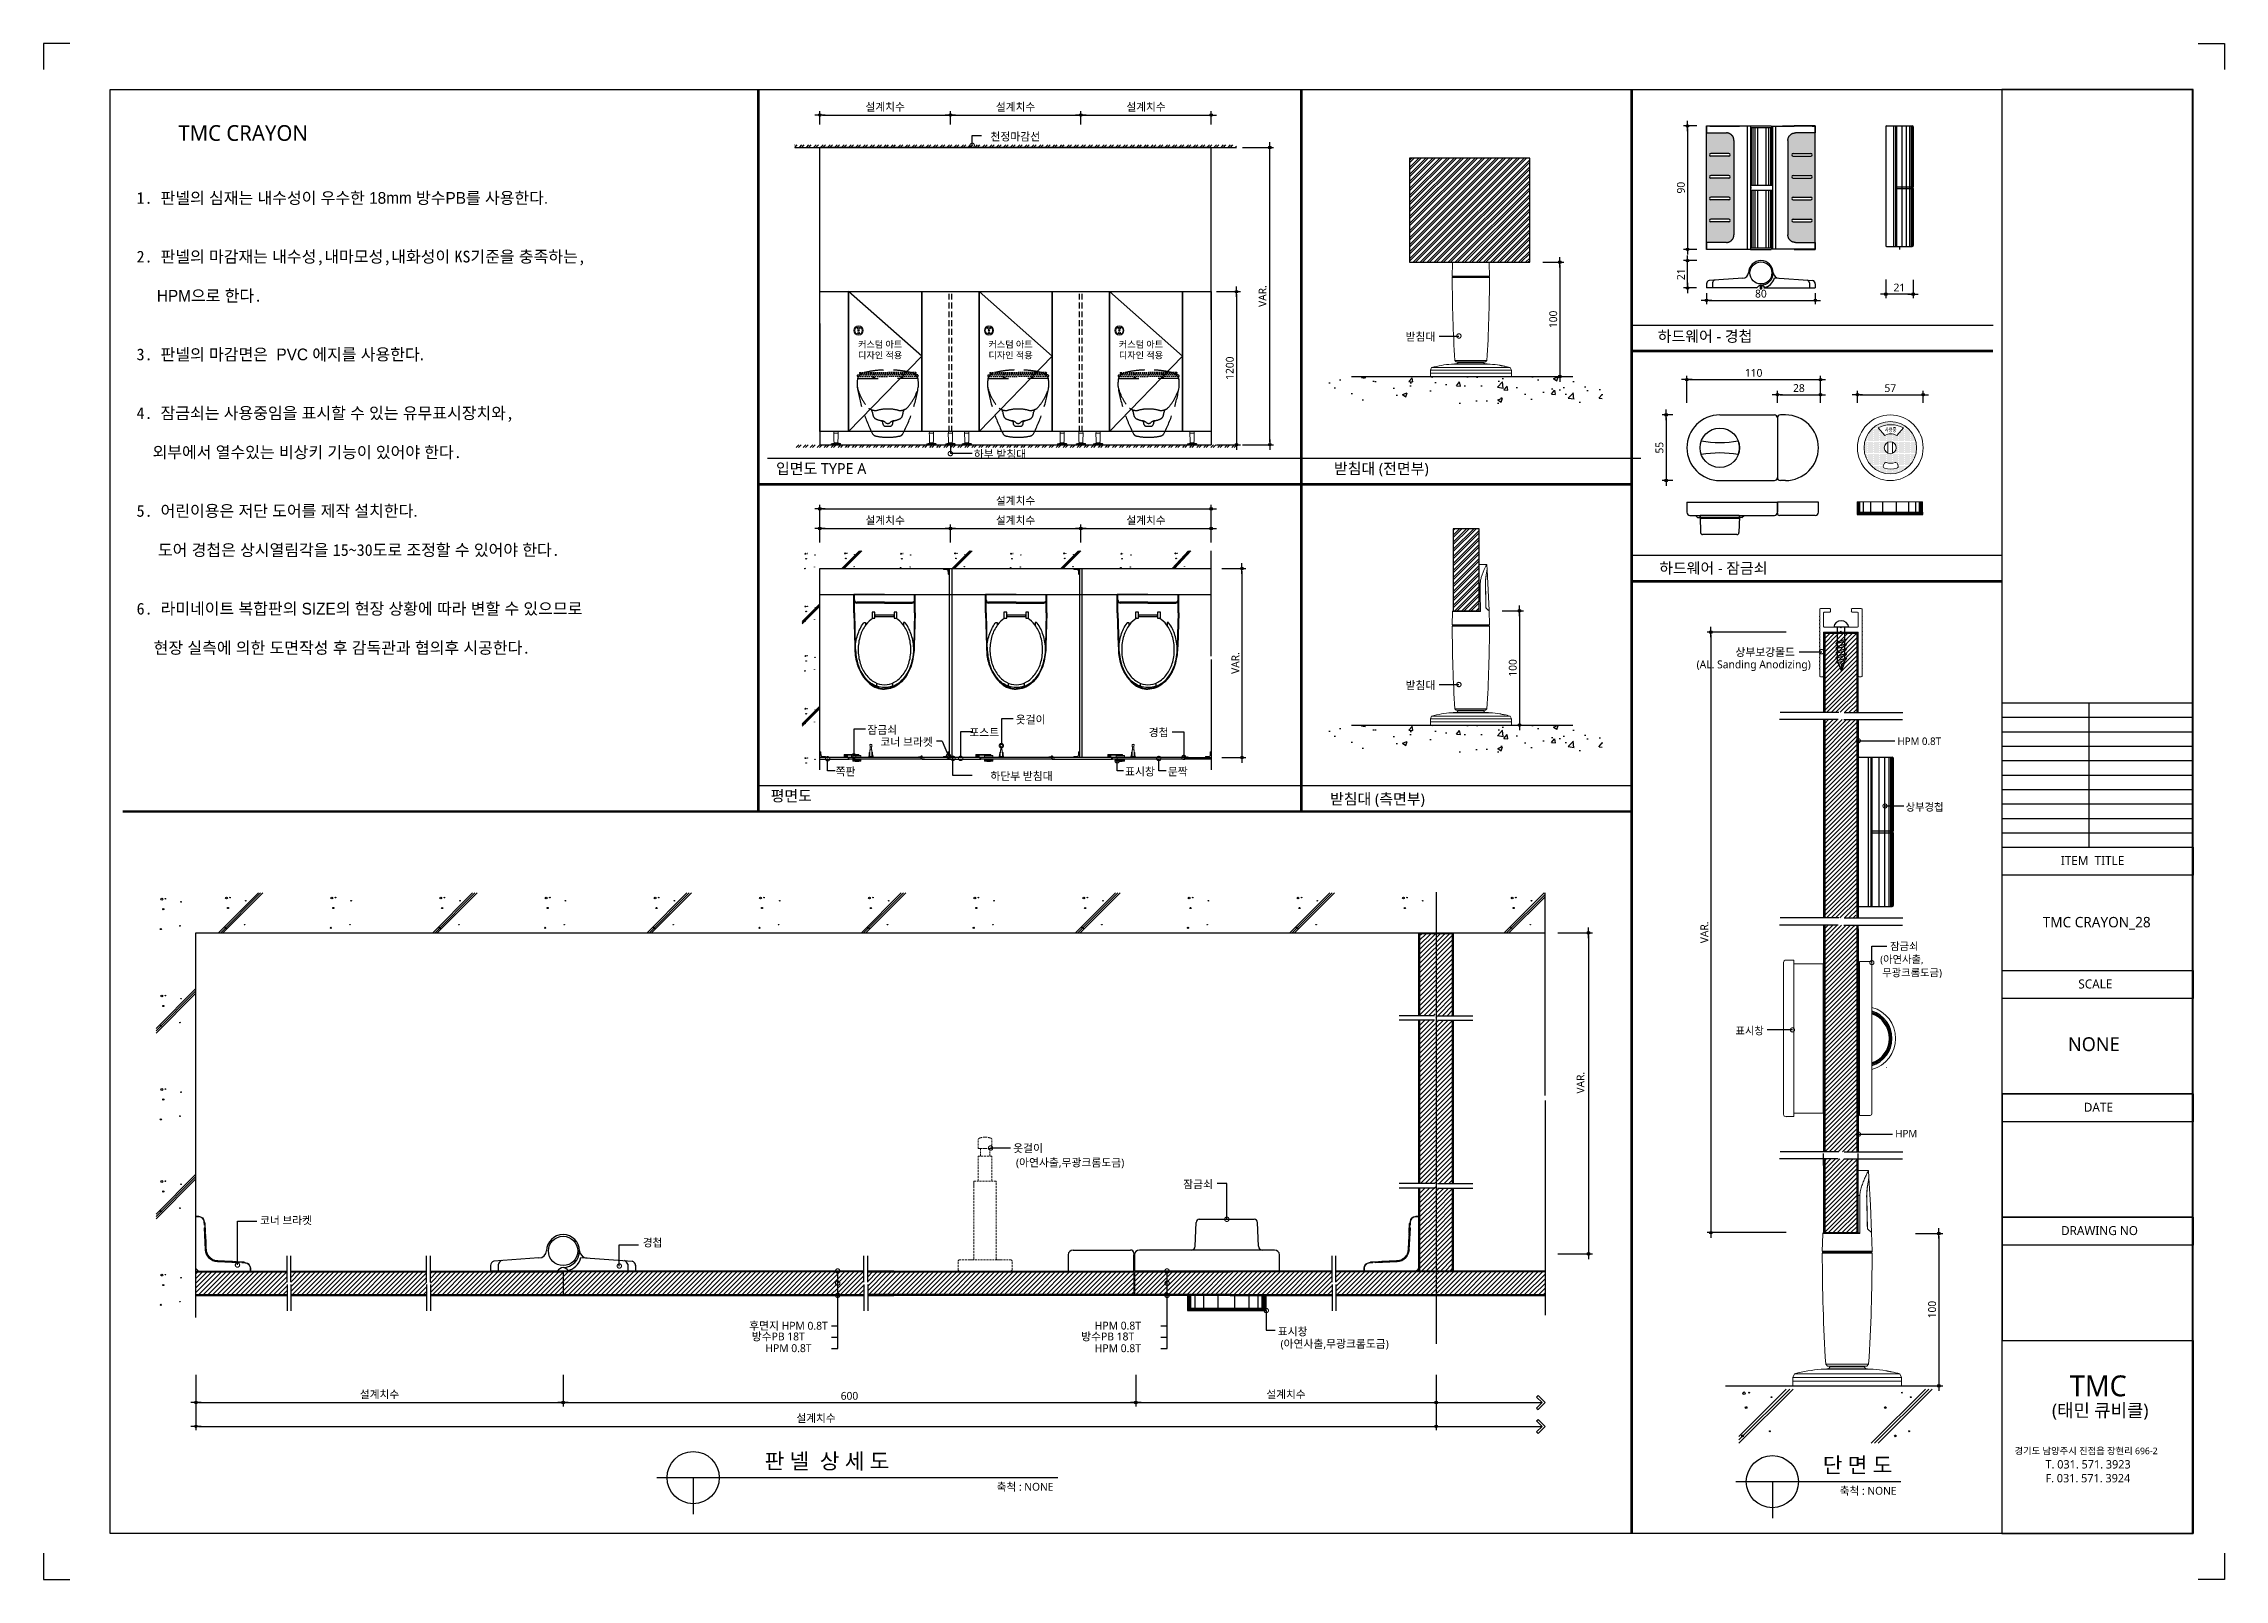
# Model space of a CAD drawing. Extents: x -256 to 8104, y -176 to 5714.
import ezdxf
from ezdxf.enums import TextEntityAlignment as Align

# ---------------------------------------------------------------- set-up
doc = ezdxf.new("R2010")
doc.units = 0
doc.header["$LTSCALE"] = 30
for name, pattern in [('CEN', [62, 60, -1, 0, -1]), ('HIDDEN', [0.375, 0.25, -0.125]), ('HIDDEN2', [4.7625, 3.175, -1.5875])]:
    doc.linetypes.add(name, pattern=pattern)
doc.layers.get('0').update_dxf_attribs({"linetype": 'CONTINUOUS'})
doc.layers.get('DEFPOINTS').update_dxf_attribs({"linetype": 'CONTINUOUS'})
for name, color, linetype in [('02---제품선', 4, 'CONTINUOUS'), ('0_toilet', 6, 'CONTINUOUS'), ('C', 2, 'CONTINUOUS'), ('curior-0Line', 252, 'CONTINUOUS'), ('DIM', 7, 'CONTINUOUS'), ('FIN', 5, 'CONTINUOUS'), ('HAT', 8, 'CONTINUOUS'), ('HID', 9, 'HIDDEN'), ('jac text', 7, 'CONTINUOUS'), ('TIT', 3, 'CONTINUOUS'), ('경첩', 4, 'CONTINUOUS'), ('기타', 1, 'CONTINUOUS'), ('문자', 3, 'CONTINUOUS'), ('부자재', 4, 'CONTINUOUS'), ('상부보강몰드', 4, 'HIDDEN2'), ('옷걸이', 4, 'CONTINUOUS'), ('잠금쇠(회전형)', 4, 'CONTINUOUS'), ('중심선', 1, 'CEN'), ('치수', 1, 'CONTINUOUS'), ('판넬', 2, 'CONTINUOUS'), ('해치', 8, 'CONTINUOUS')]:
    doc.layers.add(name, color=color, linetype=linetype)
doc.styles.add('HDW', font='gulim.ttc')
doc.styles.add('돋움', font='malgun.ttf')
doc.dimstyles.new('10', dxfattribs={"dimscale": 10, "dimtxt": 3, "dimasz": 1, "dimexe": 1.5, "dimexo": 2, "dimgap": 1, "dimtad": 1, "dimdec": 0, "dimlunit": 6, "dimtxsty": '돋움', "dimblk": 'DIMDOT', "dimcen": -1, "dimdle": 1.5, "dimclrt": 3, "dimazin": 3, "dimtfac": 1, "dimtdec": 0, "dimtix": 1, "dimtmove": 2, "dimatfit": 3, "dimldrblk": 'DIMDOT', "dimarcsym": 0})
pattern_1 = [(45, (70838.018, -6725.627), (-8.55643, 8.55643), [])]
pattern_2 = [(45, (70030.479, -6837.206), (-8.980256, 8.980256), [])]

# ---------------------------------------------------------------- blocks, each defined once
blk = doc.blocks.new('DIMDOT')
at = {"linetype": 'Continuous'}
blk.add_line((-2, 0), (2, 0), dxfattribs=at)
for radius in [0.5, 0.25]:
    blk.add_circle((0, 0), radius, dxfattribs=at)
blk = doc.blocks.new('*D746')
at = {"layer": 'DEFPOINTS', "color": 0}
for p in [(81575.8, -1249.7), (81075.8, -1306), (81575.8, -1306)]:
    blk.add_point(p, dxfattribs=at)
at = {"layer": 'DIM', "color": 0, "lineweight": -2, "ltscale": 10}
for p, q in [((81075.8, -1286), (81075.8, -1234.7)), ((81085.8, -1249.7), (81565.8, -1249.7)), ((81575.8, -1286), (81575.8, -1234.7))]:
    blk.add_line(p, q, dxfattribs=at)
at = {"layer": 'DIM', "color": 0, "lineweight": -2, "xscale": 10, "yscale": 10, "zscale": 10, "rotation": 180}
blk.add_blockref('DIMDOT', (81075.8, -1249.7), dxfattribs=at)
at = {"layer": 'DIM', "color": 0, "lineweight": -2, "xscale": 10, "yscale": 10, "zscale": 10}
blk.add_blockref('DIMDOT', (81575.8, -1249.7), dxfattribs=at)
at = {"layer": 'DIM', "color": 3, "insert": (81325.8, -1220.1), "char_height": 30, "attachment_point": 5, "style": '돋움'}
blk.add_mtext('설계치수', dxfattribs=at)
blk = doc.blocks.new('*D747')
at = {"layer": 'DEFPOINTS', "color": 0}
for p in [(82075.8, -1249.7), (81575.8, -1306), (82075.8, -1306)]:
    blk.add_point(p, dxfattribs=at)
at = {"layer": 'DIM', "color": 0, "lineweight": -2, "ltscale": 10}
for p, q in [((81575.8, -1286), (81575.8, -1234.7)), ((81585.8, -1249.7), (82065.8, -1249.7)), ((82075.8, -1286), (82075.8, -1234.7))]:
    blk.add_line(p, q, dxfattribs=at)
at = {"layer": 'DIM', "color": 0, "lineweight": -2, "xscale": 10, "yscale": 10, "zscale": 10, "rotation": 180}
blk.add_blockref('DIMDOT', (81575.8, -1249.7), dxfattribs=at)
at = {"layer": 'DIM', "color": 0, "lineweight": -2, "xscale": 10, "yscale": 10, "zscale": 10}
blk.add_blockref('DIMDOT', (82075.8, -1249.7), dxfattribs=at)
at = {"layer": 'DIM', "color": 3, "insert": (81825.8, -1220.1), "char_height": 30, "attachment_point": 5, "style": '돋움'}
blk.add_mtext('설계치수', dxfattribs=at)
blk = doc.blocks.new('*D748')
at = {"layer": 'DEFPOINTS', "color": 0}
for p in [(82575.8, -1249.7), (82075.8, -1306), (82575.8, -1306)]:
    blk.add_point(p, dxfattribs=at)
at = {"layer": 'DIM', "color": 0, "lineweight": -2, "ltscale": 10}
for p, q in [((82075.8, -1286), (82075.8, -1234.7)), ((82085.8, -1249.7), (82565.8, -1249.7)), ((82575.8, -1286), (82575.8, -1234.7))]:
    blk.add_line(p, q, dxfattribs=at)
at = {"layer": 'DIM', "color": 0, "lineweight": -2, "xscale": 10, "yscale": 10, "zscale": 10, "rotation": 180}
blk.add_blockref('DIMDOT', (82075.8, -1249.7), dxfattribs=at)
at = {"layer": 'DIM', "color": 0, "lineweight": -2, "xscale": 10, "yscale": 10, "zscale": 10}
blk.add_blockref('DIMDOT', (82575.8, -1249.7), dxfattribs=at)
at = {"layer": 'DIM', "color": 3, "insert": (82325.8, -1220.1), "char_height": 30, "attachment_point": 5, "style": '돋움'}
blk.add_mtext('설계치수', dxfattribs=at)
blk = doc.blocks.new('*D749')
at = {"layer": 'DEFPOINTS', "color": 0}
for p in [(82575.8, -1926.9), (82575.8, -2513.9), (82672.7, -2513.9)]:
    blk.add_point(p, dxfattribs=at)
at = {"layer": 'DIM', "color": 0, "lineweight": -2, "ltscale": 10}
for p, q in [((82595.8, -1926.9), (82687.7, -1926.9)), ((82672.7, -1936.9), (82672.7, -2503.9)), ((82595.8, -2513.9), (82687.7, -2513.9))]:
    blk.add_line(p, q, dxfattribs=at)
at = {"layer": 'DIM', "color": 0, "lineweight": -2, "xscale": 10, "yscale": 10, "zscale": 10}
for p, rotation in [((82672.7, -1926.9), 90), ((82672.7, -2513.9), 270)]:
    blk.add_blockref('DIMDOT', p, dxfattribs=dict(at, rotation=rotation))
at = {"layer": 'DIM', "color": 3, "insert": (82647.1, -2220.4), "char_height": 30, "attachment_point": 5, "rotation": 90, "style": '돋움'}
blk.add_mtext('1200', dxfattribs=at)
blk = doc.blocks.new('*D750')
at = {"layer": 'DEFPOINTS', "color": 0}
for p in [(82596.8, -2988.8), (82596.8, -3713.8), (82693.7, -3713.8)]:
    blk.add_point(p, dxfattribs=at)
at = {"layer": 'DIM', "color": 0, "lineweight": -2, "ltscale": 10}
for p, q in [((82616.8, -2988.8), (82708.7, -2988.8)), ((82693.7, -2998.8), (82693.7, -3703.8)), ((82616.8, -3713.8), (82708.7, -3713.8))]:
    blk.add_line(p, q, dxfattribs=at)
at = {"layer": 'DIM', "color": 0, "lineweight": -2, "xscale": 10, "yscale": 10, "zscale": 10}
for p, rotation in [((82693.7, -2988.8), 90), ((82693.7, -3713.8), 270)]:
    blk.add_blockref('DIMDOT', p, dxfattribs=dict(at, rotation=rotation))
at = {"layer": 'DIM', "color": 3, "insert": (82668.5, -3351.3), "char_height": 30, "attachment_point": 5, "rotation": 90, "style": '돋움'}
blk.add_mtext('VAR.', dxfattribs=at)
blk = doc.blocks.new('_DOTSMALL')
at = {"color": 0, "linetype": 'ByBlock', "const_width": 0.5}
blk.add_lwpolyline([(-0.0625, 0, 1), (0.0625, 0, 1)], format="xyb", close=True, dxfattribs=at)
blk = doc.blocks.new('A$C63EC304E')
at = {"layer": '치수', "color": 1, "xscale": 2.5, "yscale": 2.5, "zscale": 2.5, "rotation": 234.3098741996962}
blk.add_blockref('_DOTSMALL', (0.31, 0.31), dxfattribs=at)
blk = doc.blocks.new('A$C2BC9653E')
at = {"layer": '치수', "xscale": 0.3333333333333333, "yscale": 0.3333333333333333, "zscale": 0.3333333333333333}
blk.add_blockref('A$C63EC304E', (0, 0), dxfattribs=at)
blk = doc.blocks.new('A$C7FC71301')
at = {"layer": '치수', "rotation": 180}
blk.add_blockref('A$C2BC9653E', (0.21, 0.21), dxfattribs=at)
blk = doc.blocks.new('A$C4A20372B')
at = {"layer": '치수'}
blk.add_blockref('A$C7FC71301', (0, 0), dxfattribs=at)
blk = doc.blocks.new('A$C566469F5')
at = {"layer": '치수'}
blk.add_blockref('A$C4A20372B', (0, 0), dxfattribs=at)
blk = doc.blocks.new('A$C7E317CD4')
at = {"layer": '해치', "xscale": 2, "yscale": 2, "zscale": 2}
blk.add_blockref('A$C566469F5', (0, 0), dxfattribs=at)
blk = doc.blocks.new('A$C601D7F27')
at = {"layer": '치수'}
blk.add_blockref('A$C7E317CD4', (0, 0), dxfattribs=at)
blk = doc.blocks.new('A$C38802C08')
at = {"layer": '치수'}
blk.add_blockref('A$C601D7F27', (0, 0), dxfattribs=at)
blk = doc.blocks.new('*D751')
at = {"layer": 'DEFPOINTS', "color": 0}
for p in [(82575.8, -2835.2), (82075.8, -2908.4), (82575.8, -2908.4)]:
    blk.add_point(p, dxfattribs=at)
at = {"layer": 'DIM', "color": 0, "lineweight": -2, "ltscale": 10}
for p, q in [((82075.8, -2888.4), (82075.8, -2820.2)), ((82085.8, -2835.2), (82565.8, -2835.2)), ((82575.8, -2888.4), (82575.8, -2820.2))]:
    blk.add_line(p, q, dxfattribs=at)
at = {"layer": 'DIM', "color": 0, "lineweight": -2, "xscale": 10, "yscale": 10, "zscale": 10, "rotation": 180}
blk.add_blockref('DIMDOT', (82075.8, -2835.2), dxfattribs=at)
at = {"layer": 'DIM', "color": 0, "lineweight": -2, "xscale": 10, "yscale": 10, "zscale": 10}
blk.add_blockref('DIMDOT', (82575.8, -2835.2), dxfattribs=at)
at = {"layer": 'DIM', "color": 3, "insert": (82325.8, -2805.6), "char_height": 30, "attachment_point": 5, "style": '돋움'}
blk.add_mtext('설계치수', dxfattribs=at)
blk = doc.blocks.new('*D752')
at = {"layer": 'DEFPOINTS', "color": 0}
for p in [(82575.8, -2759.9), (81075.8, -2908.4), (82575.8, -2908.4)]:
    blk.add_point(p, dxfattribs=at)
at = {"layer": 'DIM', "color": 0, "lineweight": -2, "ltscale": 10}
for p, q in [((81075.8, -2888.4), (81075.8, -2744.9)), ((82575.8, -2888.4), (82575.8, -2744.9)), ((81085.8, -2759.9), (82565.8, -2759.9))]:
    blk.add_line(p, q, dxfattribs=at)
at = {"layer": 'DIM', "color": 0, "lineweight": -2, "xscale": 10, "yscale": 10, "zscale": 10, "rotation": 180}
blk.add_blockref('DIMDOT', (81075.8, -2759.9), dxfattribs=at)
at = {"layer": 'DIM', "color": 0, "lineweight": -2, "xscale": 10, "yscale": 10, "zscale": 10}
blk.add_blockref('DIMDOT', (82575.8, -2759.9), dxfattribs=at)
at = {"layer": 'DIM', "color": 3, "insert": (81825.8, -2730.2), "char_height": 30, "attachment_point": 5, "style": '돋움'}
blk.add_mtext('설계치수', dxfattribs=at)
blk = doc.blocks.new('*D753')
at = {"layer": 'DEFPOINTS', "color": 0}
for p in [(82075.8, -2835.2), (81575.8, -2908.4), (82075.8, -2908.4)]:
    blk.add_point(p, dxfattribs=at)
at = {"layer": 'DIM', "color": 0, "lineweight": -2, "ltscale": 10}
for p, q in [((81575.8, -2888.4), (81575.8, -2820.2)), ((81585.8, -2835.2), (82065.8, -2835.2)), ((82075.8, -2888.4), (82075.8, -2820.2))]:
    blk.add_line(p, q, dxfattribs=at)
at = {"layer": 'DIM', "color": 0, "lineweight": -2, "xscale": 10, "yscale": 10, "zscale": 10, "rotation": 180}
blk.add_blockref('DIMDOT', (81575.8, -2835.2), dxfattribs=at)
at = {"layer": 'DIM', "color": 0, "lineweight": -2, "xscale": 10, "yscale": 10, "zscale": 10}
blk.add_blockref('DIMDOT', (82075.8, -2835.2), dxfattribs=at)
at = {"layer": 'DIM', "color": 3, "insert": (81825.8, -2805.6), "char_height": 30, "attachment_point": 5, "style": '돋움'}
blk.add_mtext('설계치수', dxfattribs=at)
blk = doc.blocks.new('*D754')
at = {"layer": 'DEFPOINTS', "color": 0}
for p in [(81575.8, -2835.2), (81075.8, -2908.4), (81575.8, -2908.4)]:
    blk.add_point(p, dxfattribs=at)
at = {"layer": 'DIM', "color": 0, "lineweight": -2, "ltscale": 10}
for p, q in [((81075.8, -2888.4), (81075.8, -2820.2)), ((81085.8, -2835.2), (81565.8, -2835.2)), ((81575.8, -2888.4), (81575.8, -2820.2))]:
    blk.add_line(p, q, dxfattribs=at)
at = {"layer": 'DIM', "color": 0, "lineweight": -2, "xscale": 10, "yscale": 10, "zscale": 10, "rotation": 180}
blk.add_blockref('DIMDOT', (81075.8, -2835.2), dxfattribs=at)
at = {"layer": 'DIM', "color": 0, "lineweight": -2, "xscale": 10, "yscale": 10, "zscale": 10}
blk.add_blockref('DIMDOT', (81575.8, -2835.2), dxfattribs=at)
at = {"layer": 'DIM', "color": 3, "insert": (81325.8, -2805.6), "char_height": 30, "attachment_point": 5, "style": '돋움'}
blk.add_mtext('설계치수', dxfattribs=at)
blk = doc.blocks.new('*D755')
at = {"layer": 'DEFPOINTS', "color": 0}
for p in [(84911.2, -2264.3), (84399.2, -2373), (84911.2, -2373)]:
    blk.add_point(p, dxfattribs=at)
at = {"layer": 'DIM', "color": 0, "lineweight": -2, "ltscale": 10}
for p, q in [((84399.2, -2353), (84399.2, -2249.3)), ((84911.2, -2353), (84911.2, -2249.3)), ((84409.2, -2264.3), (84901.2, -2264.3))]:
    blk.add_line(p, q, dxfattribs=at)
at = {"layer": 'DIM', "color": 0, "lineweight": -2, "xscale": 10, "yscale": 10, "zscale": 10, "rotation": 180}
blk.add_blockref('DIMDOT', (84399.2, -2264.3), dxfattribs=at)
at = {"layer": 'DIM', "color": 0, "lineweight": -2, "xscale": 10, "yscale": 10, "zscale": 10}
blk.add_blockref('DIMDOT', (84911.2, -2264.3), dxfattribs=at)
at = {"layer": 'DIM', "color": 3, "insert": (84655.2, -2238.7), "char_height": 30, "attachment_point": 5, "style": '돋움'}
blk.add_mtext('110', dxfattribs=at)
blk = doc.blocks.new('*D756')
at = {"layer": 'DEFPOINTS', "color": 0}
for p in [(84911.2, -2322.3), (84746.2, -2373), (84911.2, -2373)]:
    blk.add_point(p, dxfattribs=at)
at = {"layer": 'DIM', "color": 0, "lineweight": -2, "ltscale": 10}
for p, q in [((84746.2, -2353), (84746.2, -2307.3)), ((84756.2, -2322.3), (84901.2, -2322.3)), ((84911.2, -2353), (84911.2, -2307.3))]:
    blk.add_line(p, q, dxfattribs=at)
at = {"layer": 'DIM', "color": 0, "lineweight": -2, "xscale": 10, "yscale": 10, "zscale": 10, "rotation": 180}
blk.add_blockref('DIMDOT', (84746.2, -2322.3), dxfattribs=at)
at = {"layer": 'DIM', "color": 0, "lineweight": -2, "xscale": 10, "yscale": 10, "zscale": 10}
blk.add_blockref('DIMDOT', (84911.2, -2322.3), dxfattribs=at)
at = {"layer": 'DIM', "color": 3, "insert": (84828.7, -2296.8), "char_height": 30, "attachment_point": 5, "style": '돋움'}
blk.add_mtext('28', dxfattribs=at)
blk = doc.blocks.new('*D757')
at = {"layer": 'DEFPOINTS', "color": 0}
for p in [(85305, -2322.3), (85053, -2373), (85305, -2373)]:
    blk.add_point(p, dxfattribs=at)
at = {"layer": 'DIM', "color": 0, "lineweight": -2, "ltscale": 10}
for p, q in [((85053, -2353), (85053, -2307.3)), ((85063, -2322.3), (85295, -2322.3)), ((85305, -2353), (85305, -2307.3))]:
    blk.add_line(p, q, dxfattribs=at)
at = {"layer": 'DIM', "color": 0, "lineweight": -2, "xscale": 10, "yscale": 10, "zscale": 10, "rotation": 180}
blk.add_blockref('DIMDOT', (85053, -2322.3), dxfattribs=at)
at = {"layer": 'DIM', "color": 0, "lineweight": -2, "xscale": 10, "yscale": 10, "zscale": 10}
blk.add_blockref('DIMDOT', (85305, -2322.3), dxfattribs=at)
at = {"layer": 'DIM', "color": 3, "insert": (85179, -2297), "char_height": 30, "attachment_point": 5, "style": '돋움'}
blk.add_mtext('57', dxfattribs=at)
blk = doc.blocks.new('*D758')
at = {"layer": 'DEFPOINTS', "color": 0}
for p in [(84456.9, -1291.6), (84401.9, -1764.7), (84456.9, -1764.7)]:
    blk.add_point(p, dxfattribs=at)
at = {"layer": 'DIM', "color": 0, "lineweight": -2, "ltscale": 10}
for p, q in [((84436.9, -1291.6), (84386.9, -1291.6)), ((84401.9, -1301.6), (84401.9, -1754.7)), ((84436.9, -1764.7), (84386.9, -1764.7))]:
    blk.add_line(p, q, dxfattribs=at)
at = {"layer": 'DIM', "color": 0, "lineweight": -2, "xscale": 10, "yscale": 10, "zscale": 10}
for p, rotation in [((84401.9, -1291.6), 90), ((84401.9, -1764.7), 270)]:
    blk.add_blockref('DIMDOT', p, dxfattribs=dict(at, rotation=rotation))
at = {"layer": 'DIM', "color": 3, "insert": (84376.4, -1528.2), "char_height": 30, "attachment_point": 5, "rotation": 90, "style": '돋움'}
blk.add_mtext('90', dxfattribs=at)
blk = doc.blocks.new('*D759')
at = {"layer": 'DEFPOINTS', "color": 0}
for p in [(84474.5, -1912.9), (84891.6, -1912.9), (84891.6, -1960.3)]:
    blk.add_point(p, dxfattribs=at)
at = {"layer": 'DIM', "color": 0, "lineweight": -2, "ltscale": 10}
for p, q in [((84474.5, -1932.9), (84474.5, -1975.3)), ((84484.5, -1960.3), (84881.6, -1960.3)), ((84891.6, -1932.9), (84891.6, -1975.3))]:
    blk.add_line(p, q, dxfattribs=at)
at = {"layer": 'DIM', "color": 0, "lineweight": -2, "xscale": 10, "yscale": 10, "zscale": 10, "rotation": 180}
blk.add_blockref('DIMDOT', (84474.5, -1960.3), dxfattribs=at)
at = {"layer": 'DIM', "color": 0, "lineweight": -2, "xscale": 10, "yscale": 10, "zscale": 10}
blk.add_blockref('DIMDOT', (84891.6, -1960.3), dxfattribs=at)
at = {"layer": 'DIM', "color": 3, "insert": (84683, -1934.8), "char_height": 30, "attachment_point": 5, "style": '돋움'}
blk.add_mtext('80', dxfattribs=at)
blk = doc.blocks.new('*D760')
at = {"layer": 'DEFPOINTS', "color": 0}
for p in [(84401.9, -1807.9), (84456.9, -1807.9), (84456.2, -1912.9)]:
    blk.add_point(p, dxfattribs=at)
at = {"layer": 'DIM', "color": 0, "lineweight": -2, "ltscale": 10}
for p, q in [((84436.9, -1807.9), (84386.9, -1807.9)), ((84401.9, -1902.9), (84401.9, -1817.9)), ((84436.2, -1912.9), (84386.9, -1912.9))]:
    blk.add_line(p, q, dxfattribs=at)
at = {"layer": 'DIM', "color": 0, "lineweight": -2, "xscale": 10, "yscale": 10, "zscale": 10}
for p, rotation in [((84401.9, -1807.9), 90), ((84401.9, -1912.9), 270)]:
    blk.add_blockref('DIMDOT', p, dxfattribs=dict(at, rotation=rotation))
at = {"layer": 'DIM', "color": 3, "insert": (84376.5, -1860.4), "char_height": 30, "attachment_point": 5, "rotation": 90, "style": '돋움'}
blk.add_mtext('21', dxfattribs=at)
blk = doc.blocks.new('*D761')
at = {"layer": 'DEFPOINTS', "color": 0}
for p in [(85161.4, -1860.8), (85266.4, -1861.5), (85161.4, -1936.4)]:
    blk.add_point(p, dxfattribs=at)
at = {"layer": 'DIM', "color": 0, "lineweight": -2, "ltscale": 10}
for p, q in [((85161.4, -1880.8), (85161.4, -1951.4)), ((85266.4, -1881.5), (85266.4, -1951.4)), ((85256.4, -1936.4), (85171.4, -1936.4))]:
    blk.add_line(p, q, dxfattribs=at)
at = {"layer": 'DIM', "color": 0, "lineweight": -2, "xscale": 10, "yscale": 10, "zscale": 10, "rotation": 180}
blk.add_blockref('DIMDOT', (85161.4, -1936.4), dxfattribs=at)
at = {"layer": 'DIM', "color": 0, "lineweight": -2, "xscale": 10, "yscale": 10, "zscale": 10}
blk.add_blockref('DIMDOT', (85266.4, -1936.4), dxfattribs=at)
at = {"layer": 'DIM', "color": 3, "insert": (85213.9, -1911.1), "char_height": 30, "attachment_point": 5, "style": '돋움'}
blk.add_mtext('21', dxfattribs=at)
blk = doc.blocks.new('A$C10E41893')
at = {"layer": '부자재'}
for p, q in [((6, 0), (6, 196)), ((123, 196), (6, 196)), ((123, 192), (6, 192)), ((55, 0), (55, 177)), ((61, 0), (61, 177)), ((6, 0), (6, -196)), ((55, 0), (55, -177)), ((61, 0), (61, -177)), ((123, -192), (6, -192)), ((123, -196), (6, -196))]:
    blk.add_line(p, q, dxfattribs=at)
for points in [[(123, 196, -0.012538), (123, 196), (335, 190, -0.055395), (445, 175, -0.154276), (577, 93, -0.179504), (612, 0, -0.179504)], [(123, 192, -0.012538), (123, 192), (335, 187, -0.055395), (444, 172, -0.154276), (574, 91, -0.179504), (608, 0, -0.179504)], [(157, -72, 0.089162), (200, -119, 0.085733), (270, -155, 0.075373), (359, -168, 0.075373), (447, -155, 0.085733), (517, -119, 0.106084), (567, -62, 0.126931), (583, 0, 0.126931), (567, 62, 0.106084), (517, 119, 0.085733), (447, 155, 0.075373), (359, 168, 0.075373), (270, 155, 0.085733), (200, 119, 0.089162), (157, 72)], [(572, 51), (589, 51), (589, 60, 0.021185), (583, 71, 0.106084), (528, 134, 0.085733), (453, 172, 0.075373), (359, 187, 0.075373), (265, 172, 0.085733), (189, 134, 0.007337), (184, 130), (184, 122), (205, 122)], [(123, -196, 0.012538), (123, -196), (335, -190, 0.055395), (445, -175, 0.154276), (577, -93, 0.179504), (612, 0, 0.179504)], [(123, -192, 0.012538), (123, -192), (335, -187, 0.055395), (444, -172, 0.154276), (574, -91, 0.179504), (608, 0, 0.179504)], [(589, -51, 0.090214), (598, 0, 0.090214), (589, 51, 0.106084)], [(572, -51), (589, -51), (589, -60, -0.021185), (583, -71, -0.106084), (528, -134, -0.085733), (453, -172, -0.075373), (359, -187, -0.075373), (265, -172, -0.085733), (189, -134, -0.007337), (184, -130), (184, -122), (205, -122)]]:
    blk.add_lwpolyline(points, format="xyb", dxfattribs=at)
blk.add_lwpolyline([(138, -61), (119, -61), (119, -79), (157, -79), (157, -61), (138, -61), (147, -61), (147, 61), (138, 61), (157, 61), (157, 79), (119, 79), (119, 61), (138, 61), (138, -61), (119, -61)], dxfattribs=at)
for centre, start, end in [((40, 177), 0, 90), ((46, 177), 0, 90), ((40, -177), 270, 0), ((46, -177), 270, 0)]:
    blk.add_arc(centre, 15, start, end, dxfattribs=at)
blk = doc.blocks.new('A$C460A2A32')
at = {"color": 0}
for p, q in [((3, 20), (0, 16)), ((3, 20), (9, 20)), ((4, 10), (162, 10)), ((9, 20), (162, 20)), ((13, 32), (11, 30)), ((13, 32), (162, 32)), ((13, 27), (162, 27)), ((312, 32), (162, 32)), ((312, 27), (162, 27)), ((316, 20), (162, 20)), ((321, 10), (162, 10)), ((312, 32), (313, 30)), ((322, 20), (316, 20)), ((322, 20), (324, 16))]:
    blk.add_line(p, q, dxfattribs=at)
for centre, radius, start, end in [((4, 14), 4, 150.0107, 270), ((13, 29), 2, 135, 270), ((109, 28), 26, 182.6717, 198.4118), ((109, 10), 26, 180, 202.6199), ((107, 28), 23, 183.0205, 200.9186), ((107, 10), 23, 180, 205.7715), ((69, 10), 23, 334.2285, 0), ((69, 28), 23, 339.0814, 356.9795), ((67, 10), 26, 337.3801, 0), ((67, 28), 26, 341.5882, 357.3283), ((257, 10), 26, 180, 202.6199), ((257, 28), 26, 182.6717, 198.4118), ((256, 28), 23, 183.0205, 200.9186), ((256, 10), 23, 180, 205.7715), ((217, 10), 23, 334.2285, 0), ((217, 28), 23, 339.0814, 356.9795), ((216, 28), 26, 341.5882, 357.3283), ((216, 10), 26, 337.3801, 0), ((312, 29), 2, 270, 45), ((321, 14), 4, 270, 29.9893)]:
    blk.add_arc(centre, radius, start, end, dxfattribs=at)
blk = doc.blocks.new('*D762')
at = {"layer": 'DEFPOINTS', "color": 0}
for p in [(84364.9, -2399.5), (84319.3, -2651.5), (84364.9, -2651.5)]:
    blk.add_point(p, dxfattribs=at)
at = {"layer": 'DIM', "color": 0, "lineweight": -2, "ltscale": 10}
for p, q in [((84344.9, -2399.5), (84304.3, -2399.5)), ((84319.3, -2409.5), (84319.3, -2641.5)), ((84344.9, -2651.5), (84304.3, -2651.5))]:
    blk.add_line(p, q, dxfattribs=at)
at = {"layer": 'DIM', "color": 0, "lineweight": -2, "xscale": 10, "yscale": 10, "zscale": 10}
for p, rotation in [((84319.3, -2399.5), 90), ((84319.3, -2651.5), 270)]:
    blk.add_blockref('DIMDOT', p, dxfattribs=dict(at, rotation=rotation))
at = {"layer": 'DIM', "color": 3, "insert": (84294, -2525.5), "char_height": 30, "attachment_point": 5, "rotation": 90, "style": '돋움'}
blk.add_mtext('55', dxfattribs=at)
blk = doc.blocks.new('*D763')
at = {"layer": 'DEFPOINTS', "color": 0}
for p in [(84800.2, -3232.6), (84491.5, -5535.8), (84800.2, -5535.8)]:
    blk.add_point(p, dxfattribs=at)
at = {"layer": 'DIM', "color": 0, "lineweight": -2, "ltscale": 10}
for p, q in [((84780.2, -3232.6), (84476.5, -3232.6)), ((84491.5, -3242.6), (84491.5, -5525.8)), ((84780.2, -5535.8), (84476.5, -5535.8))]:
    blk.add_line(p, q, dxfattribs=at)
at = {"layer": 'DIM', "color": 0, "lineweight": -2, "xscale": 10, "yscale": 10, "zscale": 10}
for p, rotation in [((84491.5, -3232.6), 90), ((84491.5, -5535.8), 270)]:
    blk.add_blockref('DIMDOT', p, dxfattribs=dict(at, rotation=rotation))
at = {"layer": 'DIM', "color": 3, "insert": (84466.2, -4384.2), "char_height": 30, "attachment_point": 5, "rotation": 90, "style": '돋움'}
blk.add_mtext('VAR.', dxfattribs=at)
blk = doc.blocks.new('A$C13EB2441')
for p, q in [((0.84, 7.37), (0.84, 14.11)), ((0.84, 6.74), (0.84, 0))]:
    blk.add_line(p, q)
blk = doc.blocks.new('*D764')
at = {"layer": 'DEFPOINTS', "color": 0}
for p in [(85255.9, -5538.8), (85265.1, -6123.1), (85364.9, -6123.1)]:
    blk.add_point(p, dxfattribs=at)
at = {"layer": 'DIM', "color": 0, "lineweight": -2, "ltscale": 10}
for p, q in [((85275.9, -5538.8), (85379.9, -5538.8)), ((85364.9, -5548.8), (85364.9, -6113.1)), ((85285.1, -6123.1), (85379.9, -6123.1))]:
    blk.add_line(p, q, dxfattribs=at)
at = {"layer": 'DIM', "color": 0, "lineweight": -2, "xscale": 10, "yscale": 10, "zscale": 10}
for p, rotation in [((85364.9, -5538.8), 90), ((85364.9, -6123.1), 270)]:
    blk.add_blockref('DIMDOT', p, dxfattribs=dict(at, rotation=rotation))
at = {"layer": 'DIM', "color": 3, "insert": (85339.3, -5830.9), "char_height": 30, "attachment_point": 5, "rotation": 90, "style": '돋움'}
blk.add_mtext('100', dxfattribs=at)
blk = doc.blocks.new('*D765')
at = {"layer": 'DEFPOINTS', "color": 0}
for p in [(83671.3, -3150.9), (83614.6, -3589.1), (83757.5, -3589.1)]:
    blk.add_point(p, dxfattribs=at)
at = {"layer": 'DIM', "color": 0, "lineweight": -2, "ltscale": 10}
for p, q in [((83691.3, -3150.9), (83772.5, -3150.9)), ((83757.5, -3160.9), (83757.5, -3579.1)), ((83634.6, -3589.1), (83772.5, -3589.1))]:
    blk.add_line(p, q, dxfattribs=at)
at = {"layer": 'DIM', "color": 0, "lineweight": -2, "xscale": 10, "yscale": 10, "zscale": 10}
for p, rotation in [((83757.5, -3150.9), 90), ((83757.5, -3589.1), 270)]:
    blk.add_blockref('DIMDOT', p, dxfattribs=dict(at, rotation=rotation))
at = {"layer": 'DIM', "color": 3, "insert": (83731.9, -3370), "char_height": 30, "attachment_point": 5, "rotation": 90, "style": '돋움'}
blk.add_mtext('100', dxfattribs=at)
blk = doc.blocks.new('*D766')
at = {"layer": 'DEFPOINTS', "color": 0}
for p in [(82675.2, -1373.9), (82800.1, -1373.9), (82675.2, -2513.9)]:
    blk.add_point(p, dxfattribs=at)
at = {"layer": 'DIM', "color": 0, "lineweight": -2, "ltscale": 10}
for p, q in [((82695.2, -1373.9), (82815.1, -1373.9)), ((82800.1, -2503.9), (82800.1, -1383.9)), ((82695.2, -2513.9), (82815.1, -2513.9))]:
    blk.add_line(p, q, dxfattribs=at)
at = {"layer": 'DIM', "color": 0, "lineweight": -2, "xscale": 10, "yscale": 10, "zscale": 10}
for p, rotation in [((82800.1, -1373.9), 90), ((82800.1, -2513.9), 270)]:
    blk.add_blockref('DIMDOT', p, dxfattribs=dict(at, rotation=rotation))
at = {"layer": 'DIM', "color": 3, "insert": (82772.8, -1944), "char_height": 30, "attachment_point": 5, "rotation": 90, "style": '돋움'}
blk.add_mtext('VAR.', dxfattribs=at)
blk = doc.blocks.new('*D767')
at = {"layer": 'DEFPOINTS', "color": 0}
for p in [(83826.4, -1814.2), (83769.7, -2252.4), (83912.6, -2252.4)]:
    blk.add_point(p, dxfattribs=at)
at = {"layer": 'DIM', "color": 0, "lineweight": -2, "ltscale": 10}
for p, q in [((83846.4, -1814.2), (83927.6, -1814.2)), ((83912.6, -1824.2), (83912.6, -2242.4)), ((83789.7, -2252.4), (83927.6, -2252.4))]:
    blk.add_line(p, q, dxfattribs=at)
at = {"layer": 'DIM', "color": 0, "lineweight": -2, "xscale": 10, "yscale": 10, "zscale": 10}
for p, rotation in [((83912.6, -1814.2), 90), ((83912.6, -2252.4), 270)]:
    blk.add_blockref('DIMDOT', p, dxfattribs=dict(at, rotation=rotation))
at = {"layer": 'DIM', "color": 3, "insert": (83887, -2033.3), "char_height": 30, "attachment_point": 5, "rotation": 90, "style": '돋움'}
blk.add_mtext('100', dxfattribs=at)
blk = doc.blocks.new('*D768')
at = {"layer": 'DEFPOINTS', "color": 0}
for p in [(78683.9, -6061.7), (80091, -6061.7), (80091, -6187.4)]:
    blk.add_point(p, dxfattribs=at)
at = {"layer": 'DIM', "color": 0, "lineweight": -2, "ltscale": 10}
for p, q in [((78683.9, -6081.7), (78683.9, -6202.4)), ((80091, -6081.7), (80091, -6202.4)), ((78693.9, -6187.4), (80081, -6187.4))]:
    blk.add_line(p, q, dxfattribs=at)
at = {"layer": 'DIM', "color": 0, "lineweight": -2, "xscale": 10, "yscale": 10, "zscale": 10, "rotation": 180}
blk.add_blockref('DIMDOT', (78683.9, -6187.4), dxfattribs=at)
at = {"layer": 'DIM', "color": 0, "lineweight": -2, "xscale": 10, "yscale": 10, "zscale": 10}
blk.add_blockref('DIMDOT', (80091, -6187.4), dxfattribs=at)
at = {"layer": 'DIM', "color": 3, "insert": (79387.4, -6157.7), "char_height": 30, "attachment_point": 5, "style": '돋움'}
blk.add_mtext('설계치수', dxfattribs=at)
blk = doc.blocks.new('*D769')
at = {"layer": 'DEFPOINTS', "color": 0}
for p in [(78683.9, -6061.7), (83437.8, -6061.7), (83437.8, -6278.9)]:
    blk.add_point(p, dxfattribs=at)
at = {"layer": 'DIM', "color": 0, "lineweight": -2, "ltscale": 10}
for p, q in [((78683.9, -6081.7), (78683.9, -6293.9)), ((83437.8, -6081.7), (83437.8, -6293.9)), ((78693.9, -6278.9), (83427.8, -6278.9))]:
    blk.add_line(p, q, dxfattribs=at)
at = {"layer": 'DIM', "color": 0, "lineweight": -2, "xscale": 10, "yscale": 10, "zscale": 10, "rotation": 180}
blk.add_blockref('DIMDOT', (78683.9, -6278.9), dxfattribs=at)
at = {"layer": 'DIM', "color": 0, "lineweight": -2, "xscale": 10, "yscale": 10, "zscale": 10}
blk.add_blockref('DIMDOT', (83437.8, -6278.9), dxfattribs=at)
at = {"layer": 'DIM', "color": 3, "insert": (81060.8, -6249.2), "char_height": 30, "attachment_point": 5, "style": '돋움'}
blk.add_mtext('설계치수', dxfattribs=at)
blk = doc.blocks.new('*D770')
at = {"layer": 'DEFPOINTS', "color": 0}
for p in [(82286.9, -6061.7), (83437.8, -6061.7), (83437.8, -6187.4)]:
    blk.add_point(p, dxfattribs=at)
at = {"layer": 'DIM', "color": 0, "lineweight": -2, "ltscale": 10}
for p, q in [((82286.9, -6081.7), (82286.9, -6202.4)), ((83437.8, -6081.7), (83437.8, -6202.4)), ((82296.9, -6187.4), (83427.8, -6187.4))]:
    blk.add_line(p, q, dxfattribs=at)
at = {"layer": 'DIM', "color": 0, "lineweight": -2, "xscale": 10, "yscale": 10, "zscale": 10, "rotation": 180}
blk.add_blockref('DIMDOT', (82286.9, -6187.4), dxfattribs=at)
at = {"layer": 'DIM', "color": 0, "lineweight": -2, "xscale": 10, "yscale": 10, "zscale": 10}
blk.add_blockref('DIMDOT', (83437.8, -6187.4), dxfattribs=at)
at = {"layer": 'DIM', "color": 3, "insert": (82862.4, -6157.7), "char_height": 30, "attachment_point": 5, "style": '돋움'}
blk.add_mtext('설계치수', dxfattribs=at)
blk = doc.blocks.new('*D771')
at = {"layer": 'DEFPOINTS', "color": 0}
for p in [(80091, -6061.7), (82286.9, -6061.7), (82286.9, -6187.4)]:
    blk.add_point(p, dxfattribs=at)
at = {"layer": 'DIM', "color": 0, "lineweight": -2, "ltscale": 10}
for p, q in [((80091, -6081.7), (80091, -6202.4)), ((82286.9, -6081.7), (82286.9, -6202.4)), ((80101, -6187.4), (82276.9, -6187.4))]:
    blk.add_line(p, q, dxfattribs=at)
at = {"layer": 'DIM', "color": 0, "lineweight": -2, "xscale": 10, "yscale": 10, "zscale": 10, "rotation": 180}
blk.add_blockref('DIMDOT', (80091, -6187.4), dxfattribs=at)
at = {"layer": 'DIM', "color": 0, "lineweight": -2, "xscale": 10, "yscale": 10, "zscale": 10}
blk.add_blockref('DIMDOT', (82286.9, -6187.4), dxfattribs=at)
at = {"layer": 'DIM', "color": 3, "insert": (81189, -6161.9), "char_height": 30, "attachment_point": 5, "style": '돋움'}
blk.add_mtext('600', dxfattribs=at)
blk = doc.blocks.new('A$C06B31977')
for p, q in [((1.26, 11.06), (1.26, 21.17)), ((1.26, 10.11), (1.26, 0))]:
    blk.add_line(p, q)
blk = doc.blocks.new('*D772')
at = {"layer": 'DEFPOINTS', "color": 0}
for p in [(83884.6, -4386), (83884.6, -5617.4), (84022.4, -5617.4)]:
    blk.add_point(p, dxfattribs=at)
at = {"layer": 'DIM', "color": 0, "lineweight": -2, "ltscale": 10}
for p, q in [((83904.6, -4386), (84037.4, -4386)), ((84022.4, -4396), (84022.4, -5607.4)), ((83904.6, -5617.4), (84037.4, -5617.4))]:
    blk.add_line(p, q, dxfattribs=at)
at = {"layer": 'DIM', "color": 0, "lineweight": -2, "xscale": 10, "yscale": 10, "zscale": 10}
for p, rotation in [((84022.4, -4386), 90), ((84022.4, -5617.4), 270)]:
    blk.add_blockref('DIMDOT', p, dxfattribs=dict(at, rotation=rotation))
at = {"layer": 'DIM', "color": 3, "insert": (83991.7, -4960.8), "char_height": 30, "attachment_point": 5, "rotation": 90, "style": '돋움'}
blk.add_mtext('VAR.', dxfattribs=at)
blk = doc.blocks.new('CRAYON_28', base_point=(78355.6, -6689.9))
at = {"layer": 'HAT'}
h = blk.add_hatch(dxfattribs=at)
h.set_pattern_fill('ANSI32', color=256, scale=2, style=0)
h.set_pattern_definition([(45, (69739.715, -7007.093), (-13.470384, 13.470384), []), (45, (69748.695, -7007.093), (-13.470384, 13.470384), [])])
h.paths.add_polyline_path([(80979.1, -1364.1), (82672.7, -1364.1), (82672.7, -1374.1), (80979.1, -1374.1)])
h = blk.add_hatch(dxfattribs=at)
h.set_pattern_fill('ANSI32', color=256, scale=2, style=0)
h.set_pattern_definition([(45, (70034.084, -6865.616), (-13.470384, 13.470384), []), (45, (70043.064, -6865.616), (-13.470384, 13.470384), [])])
h.paths.add_polyline_path([(83637, -1814.2), (83797, -1814.2), (83797, -1414.9), (83336.2, -1414.9), (83336.2, -1814.2)])
h = blk.add_hatch(dxfattribs=at)
h.set_pattern_fill('ANSI32', color=256, scale=2, style=0)
h.set_pattern_definition([(45, (69739.715, -6825.113), (-13.470384, 13.470384), []), (45, (69748.695, -6825.113), (-13.470384, 13.470384), [])])
h.paths.add_polyline_path([(80979.1, -2524.4), (82672.7, -2524.4), (82672.7, -2514.4), (80979.1, -2514.4)])
h = blk.add_hatch(dxfattribs=at)
h.set_pattern_fill('ANSI32', color=256, scale=2, style=0)
h.set_pattern_definition([(45, (70056.944, -6965.801), (-13.470384, 13.470384), []), (45, (70065.925, -6965.801), (-13.470384, 13.470384), [])])
h.paths.add_polyline_path([(83503.4, -3151), (83602.9, -3151), (83602.9, -2836.6), (83503.4, -2836.6)])
at = {"layer": 'HAT', "transparency": 33554687}
h = blk.add_hatch(dxfattribs=at)
h.set_pattern_fill('ANSI31', color=256, scale=3.811219)
h.set_pattern_definition(pattern_1)
h.paths.add_polyline_path([(84981.5, -3540.3), (85002.6, -3540.3), (85051.6, -3540.3), (85051.6, -3237.3), (84927.7, -3237.3), (84927.7, -3540.3)])
at = {"layer": 'HAT'}
h = blk.add_hatch(dxfattribs=at)
h.set_pattern_fill('ANSI31', color=256, scale=3.811219, style=0)
h.set_pattern_definition(pattern_1)
edge = h.paths.add_edge_path()
edge.add_line((85051.6, -3614.4), (84995, -3614.4))
edge.add_arc((84993, -3614.4), 1.99, -54.30987, 0, ccw=False)
edge.add_arc((84993, -3614.4), 1.99, 125.69013, 305.69013, ccw=False)
edge.add_arc((84993, -3614.4), 1.99, 0, 125.69013, ccw=False)
edge.add_line((84995, -3614.4), (85051.6, -3614.4))
edge.add_line((85051.6, -3614.4), (85051.6, -3567.9))
edge.add_line((85051.6, -3567.9), (85041.8, -3567.9))
edge.add_spline(control_points=[(85039.1, -3575.4), (85040, -3572.9), (85040.9, -3570.4), (85041.8, -3567.9)], knot_values=[0, 0, 0, 0, 0.152076, 0.152076, 0.152076, 0.152076], degree=3, periodic=0)
edge.add_line((85041.8, -3567.9), (84989.7, -3567.9))
edge.add_line((84989.7, -3567.9), (84989.7, -4328.8))
edge.add_line((84989.7, -4328.8), (85043.7, -4328.8))
edge.add_spline(control_points=[(85043.7, -4328.8), (85046.7, -4320.4), (85049.6, -4313), (85051.6, -4309.4)], knot_values=[0.152076, 0.152076, 0.152076, 0.152076, 0.673721, 0.673721, 0.673721, 0.673721], degree=3, periodic=0)
edge.add_spline(control_points=[(85053.9, -4328.8), (85054.4, -4319.2), (85055.4, -4304.6), (85052.6, -4307.4), (85051.6, -4309.4)], knot_values=[0.673721, 0.673721, 0.673721, 0.673721, 1.332503, 1.60798, 1.60798, 1.60798, 1.60798], degree=3, periodic=0)
edge.add_line((85051.6, -4309.4), (85051.6, -3614.4))
h.paths.add_polyline_path([(84989.7, -3567.9), (84927.7, -3567.9), (84927.7, -4328.8), (84989.7, -4328.8)])
h = blk.add_hatch(dxfattribs=at)
h.set_pattern_fill('ANSI31', color=256, scale=3.811219, style=0)
h.set_pattern_definition(pattern_1)
h.paths.add_polyline_path([(84989.7, -4791.4), (84927.7, -4791.4), (84927.7, -5225.4), (84989.7, -5225.4), (84989.7, -5121.1, -0.567825), (84989.7, -5117.7)])
h.paths.add_polyline_path([(85051.6, -4791.4), (84989.7, -4791.4), (84989.7, -5117.7, -0.582142), (84992.7, -5119.4), (85051.6, -5119.4)])
edge = h.paths.add_edge_path()
edge.add_line((85051.6, -5119.4), (84992.7, -5119.4))
edge.add_arc((84990.7, -5119.4), 1.99, -54.30987, 0, ccw=False)
edge.add_arc((84990.7, -5119.4), 1.99, 239.17799, 305.69013, ccw=False)
edge.add_line((84989.7, -5121.1), (84989.7, -5225.4))
edge.add_line((84989.7, -5225.4), (85043.7, -5225.4))
edge.add_spline(control_points=[(85043.7, -5225.4), (85046.7, -5217.1), (85049.6, -5209.6), (85051.6, -5206)], knot_values=[0.152076, 0.152076, 0.152076, 0.152076, 0.673721, 0.673721, 0.673721, 0.673721], degree=3, periodic=0)
edge.add_line((85051.6, -5206), (85051.6, -5119.4))
h.paths.add_polyline_path([(84989.7, -4356.4), (84927.7, -4356.4), (84927.7, -4791.4), (84989.7, -4791.4)])
edge = h.paths.add_edge_path()
edge.add_line((85051.6, -4356.4), (85041.8, -4356.4))
edge.add_spline(control_points=[(85039.1, -4363.8), (85040, -4361.3), (85040.9, -4358.8), (85041.8, -4356.4)], knot_values=[0, 0, 0, 0, 0.152076, 0.152076, 0.152076, 0.152076], degree=3, periodic=0)
edge.add_line((85041.8, -4356.4), (84989.7, -4356.4))
edge.add_line((84989.7, -4356.4), (84989.7, -4791.4))
edge.add_line((84989.7, -4791.4), (85051.6, -4791.4))
edge.add_line((85051.6, -4791.4), (85051.6, -4356.4))
at = {"layer": 'HAT', "transparency": 33554687}
h = blk.add_hatch(dxfattribs=at)
h.set_pattern_fill('ANSI31', color=256, scale=3.811219, style=0)
h.set_pattern_definition(pattern_1)
h.paths.add_polyline_path([(84979.6, -5253.1), (84927.7, -5253.1), (84927.7, -5535.8), (84989.7, -5535.8), (84989.7, -5253.1)])
h.paths.add_polyline_path([(85051.6, -5253.1), (85000.7, -5253.1), (84989.7, -5253.1), (84989.7, -5535.8), (85051.6, -5535.8)])
at = {"layer": '해치'}
h = blk.add_hatch(dxfattribs=at)
h.set_pattern_fill('DOTS', color=256, scale=2.628474)
h.set_pattern_definition([(0, (81512.758, -956.575), (2.086351, 4.172702), [0, -4.172702])])
edge = h.paths.add_edge_path()
edge.add_line((84475, -1738.2), (84475, -1738.2))
edge.add_spline(control_points=[(84475, -1738.2), (84475.2, -1738.2), (84486.8, -1738.2)], knot_values=[-0.724312, -0.724312, -0.724312, 0.724312, 0.724312, 0.724312], weights=[1, 0.748956, 1], degree=2, periodic=0)
edge.add_line((84486.8, -1738.2), (84550.7, -1738.2))
edge.add_spline(control_points=[(84550.7, -1738.2), (84579.6, -1738.2), (84579.6, -1709.3)], knot_values=[-1.570796, -1.570796, -1.570796, 0, 0, 0], weights=[1, 0.707107, 1], degree=2, periodic=0)
edge.add_line((84579.6, -1709.3), (84579.6, -1347.1))
edge.add_spline(control_points=[(84579.6, -1347.1), (84579.6, -1318.1), (84550.7, -1318.1)], knot_values=[0, 0, 0, 1.570796, 1.570796, 1.570796], weights=[1, 0.707107, 1], degree=2, periodic=0)
edge.add_line((84550.7, -1318.1), (84486.8, -1318.1))
edge.add_spline(control_points=[(84486.8, -1318.1), (84475.2, -1318.1), (84475, -1318.1)], knot_values=[-0.724312, -0.724312, -0.724312, 0.724312, 0.724312, 0.724312], weights=[1, 0.748956, 1], degree=2, periodic=0)
edge.add_line((84475, -1318.1), (84475, -1738.2))
h.paths.add_polyline_path([(84559.9, -1396.9, -0.414214), (84565.1, -1402.1, -0.414214), (84559.9, -1407.4), (84491.5, -1407.4, -0.414214), (84486.3, -1402.1, -0.414214), (84491.5, -1396.9)], flags=16)
h.paths.add_polyline_path([(84559.9, -1480.9, -0.414214), (84565.1, -1486.2, -0.414214), (84559.9, -1491.4), (84491.5, -1491.4, -0.414214), (84486.3, -1486.2, -0.414214), (84491.5, -1480.9)], flags=16)
h.paths.add_polyline_path([(84559.9, -1564.9, -0.414214), (84565.1, -1570.2, -0.414214), (84559.9, -1575.4), (84491.5, -1575.4, -0.414214), (84486.3, -1570.2, -0.414214), (84491.5, -1564.9)], flags=16)
h.paths.add_polyline_path([(84559.9, -1648.9, -0.414214), (84565.1, -1654.2, -0.414214), (84559.9, -1659.4), (84491.5, -1659.4, -0.414214), (84486.3, -1654.2, -0.414214), (84491.5, -1648.9)], flags=16)
h = blk.add_hatch(dxfattribs=at)
h.set_pattern_fill('DOTS', color=256, scale=2.628474)
h.set_pattern_definition([(0, (81038.1406, -956.575), (2.086351, 4.1727023), [0, -4.1727023])])
edge = h.paths.add_edge_path()
edge.add_spline(control_points=[(84786.4, -1347.1), (84786.4, -1318.1), (84815.3, -1318.1)], knot_values=[0, 0, 0, 1.570796, 1.570796, 1.570796], weights=[1, 0.707107, 1], degree=2, periodic=0)
edge.add_line((84815.3, -1318.1), (84879.2, -1318.1))
edge.add_spline(control_points=[(84879.2, -1318.1), (84890.8, -1318.1), (84891, -1318.1)], knot_values=[-0.724312, -0.724312, -0.724312, 0.724312, 0.724312, 0.724312], weights=[1, 0.748956, 1], degree=2, periodic=0)
edge.add_line((84891.1, -1318.1), (84891.1, -1738.2))
edge.add_line((84891.1, -1738.2), (84891, -1738.2))
edge.add_spline(control_points=[(84891, -1738.2), (84890.8, -1738.2), (84879.2, -1738.2)], knot_values=[-0.724312, -0.724312, -0.724312, 0.724312, 0.724312, 0.724312], weights=[1, 0.748956, 1], degree=2, periodic=0)
edge.add_line((84879.2, -1738.2), (84815.3, -1738.2))
edge.add_spline(control_points=[(84815.3, -1738.2), (84786.4, -1738.2), (84786.4, -1709.3)], knot_values=[-1.570796, -1.570796, -1.570796, 0, 0, 0], weights=[1, 0.707107, 1], degree=2, periodic=0)
edge.add_line((84786.4, -1709.3), (84786.4, -1347.1))
h.paths.add_polyline_path([(84806.2, -1396.9, 0.414214), (84800.9, -1402.1, 0.414214), (84806.2, -1407.4), (84874.5, -1407.4, 0.414214), (84879.8, -1402.1, 0.414214), (84874.5, -1396.9)], flags=16)
h.paths.add_polyline_path([(84806.2, -1480.9, 0.414214), (84800.9, -1486.2, 0.414214), (84806.2, -1491.4), (84874.5, -1491.4, 0.414214), (84879.8, -1486.2, 0.414214), (84874.5, -1480.9)], flags=16)
h.paths.add_polyline_path([(84806.2, -1564.9, 0.414214), (84800.9, -1570.2, 0.414214), (84806.2, -1575.4), (84874.5, -1575.4, 0.414214), (84879.8, -1570.2, 0.414214), (84874.5, -1564.9)], flags=16)
h.paths.add_polyline_path([(84806.2, -1648.9, 0.414214), (84800.9, -1654.2, 0.414214), (84806.2, -1659.4), (84874.5, -1659.4, 0.414214), (84879.8, -1654.2, 0.414214), (84874.5, -1648.9)], flags=16)
h = blk.add_hatch(dxfattribs=at)
h.set_pattern_fill('AR-CONC', color=256, style=0)
h.set_pattern_definition([(50, (81595.11, -3789.11), (182.185, -15.939), [19.05, -209.55]), (355, (81595.11, -3789.1), (-35.243, 191.057), [15.24, -167.64]), (100.451, (81610.3, -3790.44), (146.943, 175.117), [16.19, -178.09]), (46.184, (81595.1, -3738.3), (271.079, -42.042), [28.575, -314.325]), (96.636, (81617.7, -3741.8), (237.404, 247.426), [24.285, -267.135]), (351.184, (81595.1, -3738.3), (237.405, 247.425), [22.86, -251.46]), (21, (81620.51, -3751.01), (151.615, -102.2655), [19.05, -209.55]), (326, (81620.51, -3751), (61.802, 184.188), [15.24, -167.64]), (71.4514, (81633.15, -3759.53), (213.416, 81.923), [16.19, -178.09]), (37.5, (81595.11, -3789.11), (3.0886, 84.555), [0, -165.608, 0, -170.18, 0, -168.275]), (7.5, (81595.11, -3789.11), (66.8197, 100.1806), [0, -97.028, 0, -161.798, 0, -64.135]), (327.5, (81538.47, -3789.11), (135.5906, -5.7287), [0, -63.5, 0, -198.12, 0, -262.89]), (317.5, (81513.07, -3789.11), (148.129, 25.4265), [0, -82.55, 0, -131.572, 0, -186.69])])
h.paths.add_polyline_path([(84074.7, -2355.3), (84074.7, -2252.4), (83024.5, -2252.4), (83024.5, -2355.3)])
h = blk.add_hatch(dxfattribs=at)
h.set_pattern_fill('DOTS', color=256, scale=2.628474)
h.set_pattern_definition([(0, (79484.9524, -5982.8523), (2.086351, 4.1727023), [0, -4.1727023])])
h.paths.add_polyline_path([(85279.6, -2525.5, 1), (85078.3, -2525.5, 1)])
h.paths.add_polyline_path([(85156, -2525.5, -1), (85201.9, -2525.5, -1)], flags=16)
h.paths.add_polyline_path([(85203.7, -2478.2, 0.250537), (85157.8, -2478.2), (85132, -2449.8, -0.258173), (85229.5, -2449.8)], flags=16)
h.paths.add_polyline_path([(85206.4, -2587), (85209.2, -2595.1, -0.437988), (85204.4, -2604.2, -0.127495), (85157.2, -2604.2, -0.437988), (85152.3, -2595.1), (85155.1, -2587, -0.407197), (85163.9, -2582.6, 0.156299), (85197.6, -2582.6, -0.407197)], flags=16)
h.paths.add_polyline_path([(85153.8, -2470.4), (85207.2, -2470.4), (85207.2, -2442.9), (85153.8, -2442.9)], flags=8)
h = blk.add_hatch(dxfattribs=at)
h.set_pattern_fill('AR-CONC', color=256, style=0)
h.set_pattern_definition([(50, (81595.11, -5125.81), (182.185, -15.939), [19.05, -209.55]), (355, (81595.11, -5125.81), (-35.243, 191.057), [15.24, -167.64]), (100.451, (81610.3, -5127.14), (146.943, 175.117), [16.19, -178.09]), (46.184, (81595.1, -5075.01), (271.079, -42.042), [28.575, -314.325]), (96.636, (81617.7, -5078.52), (237.404, 247.426), [24.285, -267.135]), (351.184, (81595.1, -5075), (237.405, 247.425), [22.86, -251.46]), (21, (81620.51, -5087.71), (151.615, -102.2655), [19.05, -209.55]), (326, (81620.51, -5087.71), (61.802, 184.188), [15.24, -167.64]), (71.4514, (81633.15, -5096.23), (213.416, 81.923), [16.19, -178.09]), (37.5, (81595.11, -5125.81), (3.0886, 84.555), [0, -165.608, 0, -170.18, 0, -168.275]), (7.5, (81595.11, -5125.81), (66.8197, 100.1806), [0, -97.028, 0, -161.798, 0, -64.135]), (327.5, (81538.47, -5125.81), (135.5906, -5.7287), [0, -63.5, 0, -198.12, 0, -262.89]), (317.5, (81513.07, -5125.81), (148.129, 25.4265), [0, -82.55, 0, -131.572, 0, -186.69])])
h.paths.add_polyline_path([(84074.7, -3692.1), (84074.7, -3589.1), (83024.5, -3589.1), (83024.5, -3692.1)])
h = blk.add_hatch(dxfattribs=at)
h.set_pattern_fill('ANSI31', color=256, scale=4, style=0)
h.set_pattern_definition([(45, (-192872.601, -62833.817), (-8.9802561, 8.9802561), [])])
edge = h.paths.add_edge_path()
edge.add_line((83437.8, -4389.4), (83375.4, -4389.4))
edge.add_line((83375.4, -4389.4), (83374.5, -4390.3))
edge.add_line((83374.5, -4390.3), (83374.5, -4490.7))
edge.add_line((83374.5, -4490.7), (83417.3, -4490.7))
edge.add_line((83417.3, -4490.7), (83417.3, -4532.2))
edge.add_line((83417.3, -4532.2), (83374.5, -4532.2))
edge.add_line((83374.5, -4532.2), (83374.5, -4703.9))
edge.add_line((83374.5, -4703.9), (83431, -4703.9))
edge.add_spline(control_points=[(83431, -4703.9), (83433.8, -4696.3), (83439.8, -4680.9), (83436, -4711.8), (83437.5, -4714.3), (83437.8, -4714.4)], knot_values=[0.456227, 0.456227, 0.456227, 0.456227, 2.847595, 6.178025, 6.737145, 6.737145, 6.737145, 6.737145], degree=3, periodic=0)
edge.add_spline(control_points=[(83437.5, -4714.1), (83437.6, -4711.1), (83437.6, -4708.4), (83437, -4708), (83437, -4708)], knot_values=[0.891967, 0.891967, 0.891967, 0.891967, 1.280656, 1.337888, 1.337888, 1.337888, 1.337888], degree=3, periodic=0)
edge.add_line((83437.8, -4714.4), (83437.8, -4389.4))
edge = h.paths.add_edge_path()
edge.add_line((83501.1, -4389.4), (83437.8, -4389.4))
edge.add_line((83437.8, -4389.4), (83437.8, -4714.4))
edge.add_spline(control_points=[(83437.8, -4714.4), (83438.9, -4714.6), (83441.2, -4710.2), (83443.8, -4703.9)], knot_values=[6.737145, 6.737145, 6.737145, 6.737145, 8.913909, 8.913909, 8.913909, 8.913909], degree=3, periodic=0)
edge.add_spline(control_points=[(83443.8, -4703.9), (83445.9, -4699.1), (83448.2, -4693.1), (83450.5, -4687.2)], knot_values=[8.913909, 8.913909, 8.913909, 8.913909, 10.573873, 10.573873, 10.573873, 10.573873], degree=3, periodic=0)
edge.add_line((83443.8, -4703.9), (83501.1, -4703.9))
edge.add_line((83501.1, -4703.9), (83501.1, -4532.2))
edge.add_line((83501.1, -4532.2), (83458.3, -4532.2))
edge.add_line((83458.3, -4532.2), (83458.3, -4490.7))
edge.add_line((83458.3, -4490.7), (83501.1, -4490.7))
edge.add_line((83501.1, -4490.7), (83501.1, -4389.4))
h.paths.add_polyline_path([(83501.1, -4490.7), (83458.3, -4490.7), (83458.3, -4532.2), (83501.1, -4532.2)], flags=16)
h.paths.add_polyline_path([(83417.3, -4490.7), (83374.5, -4490.7), (83374.5, -4532.2), (83417.3, -4532.2)], flags=16)
h = blk.add_hatch(dxfattribs=at)
h.set_pattern_fill('ANSI31', color=256, scale=4, style=0)
h.set_pattern_definition([(45, (83437.803, -5034.368), (-8.98026, 8.98026), [])])
h.paths.add_polyline_path([(83501.1, -4721), (83374.5, -4721), (83374.5, -5347.7), (83501.1, -5347.7)])
at = {"layer": '해치', "transparency": 33554687}
h = blk.add_hatch(dxfattribs=at)
h.set_pattern_fill('ANSI31', color=256, scale=4)
h.set_pattern_definition(pattern_2)
edge = h.paths.add_edge_path()
edge.add_spline(control_points=[(83437.8, -5375.3), (83437.5, -5375.2), (83436.4, -5373.5), (83437.3, -5363.6), (83437.5, -5358)], knot_values=[1.337888, 1.337888, 1.337888, 1.337888, 1.524261, 2.245715, 2.245715, 2.245715, 2.245715], degree=3, periodic=0)
edge.add_spline(control_points=[(83437.8, -5358.2), (83437.5, -5358.1), (83436, -5355.6), (83439.8, -5324.7), (83433.8, -5340.1), (83431, -5347.7)], knot_values=[0.152076, 0.152076, 0.152076, 0.152076, 0.338449, 1.448592, 2.245715, 2.245715, 2.245715, 2.245715], degree=3, periodic=0)
edge.add_spline(control_points=[(83437.5, -5358), (83437.6, -5354.9), (83437.6, -5352.2), (83437, -5351.8), (83437, -5351.8)], knot_values=[0.891967, 0.891967, 0.891967, 0.891967, 1.280656, 1.337888, 1.337888, 1.337888, 1.337888], degree=3, periodic=0)
edge.add_spline(control_points=[(83437, -5351.8), (83436, -5351.7), (83433.6, -5357.7), (83431, -5364.8)], knot_values=[0.152076, 0.152076, 0.152076, 0.152076, 0.891967, 0.891967, 0.891967, 0.891967], degree=3, periodic=0)
edge.add_spline(control_points=[(83429.4, -5369.3), (83430, -5367.8), (83430.5, -5366.3), (83431, -5364.8)], knot_values=[0, 0, 0, 0, 0.152076, 0.152076, 0.152076, 0.152076], degree=3, periodic=0)
edge.add_line((83431, -5364.8), (83374.5, -5364.8))
edge.add_line((83374.5, -5364.8), (83374.5, -5537.3))
edge.add_line((83374.5, -5537.3), (83419.2, -5537.3))
edge.add_line((83419.2, -5537.3), (83419.2, -5578.8))
edge.add_line((83419.2, -5578.8), (83374.5, -5578.8))
edge.add_line((83374.5, -5578.8), (83374.5, -5683.1))
edge.add_line((83374.5, -5683.1), (83437.8, -5683.1))
edge.add_line((83437.8, -5683.1), (83437.8, -5375.3))
h.paths.add_polyline_path([(83501.1, -5537.3), (83456.4, -5537.3), (83456.4, -5578.8), (83501.1, -5578.8)])
h.paths.add_polyline_path([(83419.2, -5537.3), (83374.5, -5537.3), (83374.5, -5578.8), (83419.2, -5578.8)], flags=16)
h = blk.add_hatch(dxfattribs=at)
h.set_pattern_fill('ANSI31', color=256, scale=4)
h.set_pattern_definition(pattern_2)
h.paths.add_polyline_path([(83501.1, -5425.8), (83437.8, -5425.8), (83437.8, -5683.1), (83501.1, -5683.1), (83501.1, -5578.8), (83456.4, -5578.8), (83456.4, -5537.3), (83501.1, -5537.3)])
edge = h.paths.add_edge_path()
edge.add_line((83501.1, -5364.8), (83443.8, -5364.8))
edge.add_spline(control_points=[(83443.8, -5364.8), (83441.2, -5371.1), (83438.9, -5375.5), (83437.8, -5375.3)], knot_values=[2.245715, 2.245715, 2.245715, 2.245715, 2.971303, 2.971303, 2.971303, 2.971303], degree=3, periodic=0)
edge.add_line((83437.8, -5375.3), (83437.8, -5425.8))
edge.add_line((83437.8, -5425.8), (83501.1, -5425.8))
edge.add_line((83501.1, -5425.8), (83501.1, -5364.8))
h = blk.add_hatch(dxfattribs=at)
h.set_pattern_fill('ANSI31', color=256, scale=4, style=0)
h.set_pattern_definition(pattern_2)
h.paths.add_polyline_path([(79032.9, -5734.7), (79032.9, -5725.2), (79032.9, -5686.4), (78683.9, -5686.4), (78683.9, -5773.1), (79032.9, -5773.1)])
h.paths.add_polyline_path([(79047.6, -5734.7), (79047.6, -5725.2), (79047.6, -5686.4), (79568, -5686.4), (79568, -5734.7), (79568, -5773.1), (79047.6, -5773.1)])
at = {"layer": '해치'}
h = blk.add_hatch(dxfattribs=at)
h.set_pattern_fill('ANSI31', color=256, scale=4)
h.set_pattern_definition(pattern_2)
h.paths.add_polyline_path([(80091, -5773.1), (80091, -5686.4), (79582.6, -5686.4), (79582.6, -5773.1)])
at = {"layer": '해치', "transparency": 33554687}
h = blk.add_hatch(dxfattribs=at)
h.set_pattern_fill('ANSI31', color=256, scale=4)
h.set_pattern_definition(pattern_2)
h.paths.add_polyline_path([(80091, -5686.4), (80091, -5773.1), (81143.9, -5773.1), (81143.9, -5731.8, -0.610943), (81142.3, -5728.5, -0.241509), (81143.9, -5727.6), (81143.9, -5686.4)])
h = blk.add_hatch(dxfattribs=at)
h.set_pattern_fill('ANSI31', color=256, scale=4)
h.set_pattern_definition(pattern_2)
h.paths.add_polyline_path([(81244.7, -5686.4), (81143.9, -5686.4), (81143.9, -5727.6, -0.610943), (81145.6, -5730.9, -0.241509), (81143.9, -5731.8), (81143.9, -5773.1), (81244.7, -5773.1)])
h = blk.add_hatch(dxfattribs=at)
h.set_pattern_fill('ANSI31', color=256, scale=4)
h.set_pattern_definition(pattern_2)
h.paths.add_polyline_path([(82278.9, -5773.1), (82278.9, -5686.4), (81358.9, -5686.4), (81259.3, -5686.4), (81259.3, -5725.2), (81259.3, -5734.7), (81259.3, -5773.1), (81358.9, -5773.1)])
h = blk.add_hatch(dxfattribs=at)
h.set_pattern_fill('ANSI31', color=256, scale=4, style=0)
h.set_pattern_definition(pattern_2)
h.paths.add_polyline_path([(83053.9, -5734.7), (83053.9, -5725.2), (83053.9, -5686.4), (83437.8, -5686.4), (83437.8, -5773.1), (83053.9, -5773.1)])
edge = h.paths.add_edge_path()
edge.add_line((83039.3, -5734.7), (83039.3, -5725.2))
edge.add_line((83039.3, -5725.2), (83039.3, -5686.4))
edge.add_line((83039.3, -5686.4), (82406.8, -5686.4))
edge.add_line((82406.8, -5686.4), (82406.8, -5727.6))
edge.add_arc((82406.8, -5729.7), 2.08, -35.69013, 90, ccw=False)
edge.add_arc((82406.8, -5729.7), 2.08, 270, 324.30987, ccw=False)
edge.add_line((82406.8, -5731.8), (82406.8, -5773.1))
edge.add_line((82406.8, -5773.1), (83039.3, -5773.1))
edge.add_line((83039.3, -5773.1), (83039.3, -5734.7))
h.paths.add_polyline_path([(82281.9, -5686.4), (82281.9, -5773.1), (82406.8, -5773.1), (82406.8, -5731.8, -0.610943), (82405.1, -5728.5, -0.241509), (82406.8, -5727.6), (82406.8, -5686.4)])
h.paths.add_polyline_path([(83855.5, -5686.4), (83437.8, -5686.4), (83437.8, -5773.1), (83855.5, -5773.1)])
at = {"color": 2}
for p, q in [((78099.7, -975.6), (78099.7, -1075.6)), ((78099.7, -975.6), (78099.7, -1075.6)), ((78099.7, -975.6), (78099.7, -1075.6)), ((78199.7, -975.6), (78099.7, -975.6)), ((78099.7, -975.6), (78099.7, -1075.6)), ((86359.7, -975.6), (86459.7, -975.6)), ((86359.7, -975.6), (86459.7, -975.6)), ((86359.7, -975.6), (86459.7, -975.6)), ((86459.7, -975.6), (86459.7, -1075.6)), ((86459.7, -975.6), (86459.7, -1075.6)), ((86459.7, -975.6), (86459.7, -1075.6)), ((80979.1, -1374.1), (82672.7, -1374.1)), ((85213.9, -1753.2), (85213.9, -1764.7)), ((83113.9, -2252.4), (83961.5, -2252.4)), ((83113.9, -3589.1), (83961.5, -3589.1)), ((80091, -5683.1), (80091, -5776.4)), ((82278.9, -5686.4), (82278.9, -5773.1)), ((82281.9, -5686.4), (82281.9, -5773.1)), ((78099.7, -6765.6), (78099.7, -6865.6)), ((78099.7, -6765.6), (78099.7, -6865.6)), ((78099.7, -6765.6), (78099.7, -6865.6)), ((78099.7, -6765.6), (78099.7, -6865.6)), ((86459.7, -6765.6), (86459.7, -6865.6)), ((86459.7, -6765.6), (86459.7, -6865.6)), ((86459.7, -6765.6), (86459.7, -6865.6)), ((78099.7, -6865.6), (78199.7, -6865.6)), ((86459.7, -6865.6), (86359.7, -6865.6)), ((86459.7, -6865.6), (86359.7, -6865.6)), ((86459.7, -6865.6), (86359.7, -6865.6))]:
    blk.add_line(p, q, dxfattribs=at)
for p, q in [((81075.8, -2035.2), (81075.8, -1374.1)), ((82575.8, -2035.2), (82575.8, -1374.1)), ((81075.8, -2049), (81075.8, -2513.9)), ((82575.8, -2049), (82575.8, -2513.9)), ((81075.8, -2513.9), (82575.8, -2513.9)), ((82575.8, -3324.7), (82575.8, -2921.1)), ((81075.8, -3760.5), (81075.8, -2988.8)), ((81075.8, -2988.8), (82575.8, -2988.8)), ((81075.8, -3088.8), (82575.8, -3088.8)), ((82575.8, -3338), (82575.8, -3760.5)), ((83855.5, -5009.7), (83855.5, -4232.9)), ((78683.9, -4386), (83855.5, -4386)), ((78683.9, -5861), (78683.9, -4386)), ((83431.2, -4703.9), (83296.4, -4703.9)), ((83443.8, -4703.9), (83578.6, -4703.9)), ((83855.5, -5028.7), (83855.5, -5852)), ((83431.2, -5347.7), (83296.4, -5347.7)), ((83443.8, -5347.7), (83578.6, -5347.7)), ((84546.7, -6123.1), (85379.7, -6123.1))]:
    blk.add_line(p, q)
at = {"color": 8}
for p, q in [((84187.5, -2055.1), (85572.8, -2055.1)), ((80874.4, -2565.7), (84222.2, -2565.7)), ((84187.5, -2937.8), (85607.2, -2937.8)), ((80839.7, -3820.6), (82802.3, -3820.6)), ((82802.3, -3820.6), (84187.5, -3820.6))]:
    blk.add_line(p, q, dxfattribs=at)
at = {"color": 4}
for p, q in [((81564.5, -2990.9), (81554.8, -2990.3)), ((81564.5, -2990.9), (81565.2, -2990.9)), ((81568.6, -2994.7), (81569.1, -3004.8)), ((82064.5, -2990.9), (82054.8, -2990.3)), ((82064.5, -2990.9), (82065.2, -2990.9)), ((82068.6, -2994.7), (82069.1, -3004.8))]:
    blk.add_line(p, q, dxfattribs=at)
at = {"color": 2}
for points in [[(78354.9, -1151.5), (85607.2, -1151.5), (85607.2, -6689.8), (78354.9, -6689.8)], [(78354.9, -1151.5), (85607.2, -1151.5), (85607.2, -6689.8), (78354.9, -6689.8)], [(78354.9, -1151.5), (86336.8, -1151.5), (86336.8, -6689.8), (78354.9, -6689.8)]]:
    blk.add_lwpolyline(points, close=True, dxfattribs=at)
at = {"color": 8, "const_width": 10}
for points in [[(80839.7, -3920.6), (80839.7, -1151.5)], [(82920.7, -3920.6), (82920.7, -1151.5)], [(84187.5, -6689.8), (84187.5, -1151.5)], [(84187.5, -2155.1), (85572.8, -2155.1)], [(80839.7, -2665.7), (84187.5, -2665.7)], [(84187.5, -3037.8), (85607.2, -3037.8)], [(78403, -3920.6), (84187.5, -3920.6)]]:
    blk.add_lwpolyline(points, dxfattribs=at)
at = {"color": 4}
for centre, radius, start, end in [((81554.9, -2988.7), 1.61, 184.02269, 266.84997), ((81565, -2994.5), 3.66, 356.64811, 86.2207), ((81570.8, -3004.6), 1.65, 186.1664, 269.59836), ((82054.8, -2988.7), 1.61, 184.02269, 266.84997), ((82064.9, -2994.5), 3.66, 356.64811, 86.2207), ((82070.7, -3004.6), 1.65, 186.1664, 269.59836)]:
    blk.add_arc(centre, radius, start, end, dxfattribs=at)
at = {"layer": '02---제품선'}
for p, q in [((84525.2, -2399.5), (84734.6, -2399.5)), ((84746.2, -2411.1), (84746.2, -2639.9)), ((84746.2, -2411.1), (84746.2, -2639.9)), ((84777.2, -2399.5), (84757.9, -2399.5)), ((84525.2, -2651.5), (84734.6, -2651.5)), ((84777.2, -2651.5), (84757.9, -2651.5)), ((84399.2, -2734.5), (84746.2, -2734.5)), ((84399.2, -2734.5), (84399.2, -2773.3)), ((84746.2, -2734.5), (84746.2, -2773.3)), ((84903.2, -2734.5), (84746.2, -2734.5)), ((84746.2, -2777.1), (84746.2, -2734.5)), ((84903.2, -2773.3), (84903.2, -2734.5)), ((84410.9, -2784.9), (84432.2, -2784.9)), ((84432.2, -2784.9), (84618.3, -2784.9)), ((84440, -2792.6), (84432.2, -2784.9)), ((84440, -2792.6), (84447.7, -2792.6)), ((84447.7, -2792.6), (84602.8, -2792.6)), ((84449.6, -2792.6), (84449.6, -2788.8)), ((84449.6, -2790.7), (84451.7, -2851.1)), ((84597, -2784.9), (84453.5, -2784.9)), ((84597, -2796.5), (84453.5, -2796.5)), ((84600.9, -2790.7), (84598.8, -2851.1)), ((84600.8, -2792.6), (84600.8, -2788.8)), ((84610.5, -2792.6), (84602.8, -2792.6)), ((84610.5, -2792.6), (84618.3, -2784.9)), ((84618.3, -2784.9), (84734.6, -2784.9)), ((84891.6, -2784.9), (84754, -2784.9)), ((84591.1, -2858.6), (84459.4, -2858.6)), ((82514.6, -5587.9), (82517.8, -5496.5)), ((82530.2, -5484.6), (82740.8, -5484.6)), ((82756.4, -5587.9), (82753.2, -5496.5)), ((82027.7, -5621), (82027.7, -5683.1)), ((82027.7, -5683.1), (82278.9, -5683.1)), ((82046.3, -5602.4), (82266.5, -5602.4)), ((82278.9, -5614.8), (82278.9, -5683.1)), ((82278.9, -5683.1), (82278.9, -5621)), ((82281.9, -5621), (82281.9, -5683.1)), ((82837.1, -5683.1), (82281.9, -5683.1)), ((82486.6, -5602.4), (82300.5, -5602.4)), ((82499.6, -5602.4), (82486.6, -5602.4)), ((82771.4, -5602.4), (82499.6, -5602.4)), ((82818.5, -5602.4), (82771.4, -5602.4)), ((82837.1, -5683.1), (82837.1, -5621))]:
    blk.add_line(p, q, dxfattribs=at)
blk.add_circle((84525.2, -2525.5), 75.6, dxfattribs=at)
blk.add_circle((84525.2, -2525.5), 75.6, dxfattribs=at)
for centre, radius, start, end in [((84525.2, -2525.5), 126, 90, 180), ((84734.6, -2411.1), 11.6, 0, 90), ((84757.9, -2411.1), 11.6, 90, 180), ((84777.2, -2525.5), 126, 0, 90), ((84525.2, -2088.7), 416.6, 260.2031, 279.7969), ((84525.2, -2525.5), 75.6, 340.75123, 19.24877), ((84525.2, -2525.5), 126, 180, 270), ((84525.2, -2962.3), 416.6, 80.2031, 99.7969), ((84777.2, -2525.5), 126, 270, 0), ((84734.6, -2639.9), 11.6, 270, 0), ((84757.9, -2639.9), 11.6, 180, 270), ((84410.9, -2773.3), 11.6, 180, 270), ((84453.5, -2788.8), 3.88, 90, 180), ((84453.5, -2792.6), 3.88, 180, 270), ((84597, -2788.8), 3.88, 0, 90), ((84597, -2792.6), 3.88, 270, 0), ((84734.6, -2773.3), 11.6, 270, 0), ((84754, -2777.1), 7.75, 180, 270), ((84891.6, -2773.3), 11.6, 270, 0), ((84459.4, -2850.8), 7.75, 182, 270), ((84591.1, -2850.8), 7.75, 270, 358), ((82530.2, -5497), 12.4, 90, 178), ((82740.8, -5497), 12.4, 2, 90), ((82499.6, -5587.4), 15, 270, 358), ((82771.4, -5587.4), 15, 182, 270), ((82046.3, -5621), 18.6, 90, 180), ((82266.5, -5614.8), 12.4, 0, 90), ((82300.5, -5621), 18.6, 90, 180), ((82818.5, -5621), 18.6, 0, 90)]:
    blk.add_arc(centre, radius, start, end, dxfattribs=at)
at = {"layer": '0_toilet'}
for p, q in [((81570.8, -2988.8), (81570.8, -3713.8)), ((81580.8, -2988.8), (81580.8, -3713.8)), ((82070.7, -2988.8), (82070.7, -3713.8)), ((82080.8, -3713.8), (82080.8, -2988.8)), ((81184.7, -3713.8), (81075.8, -3713.8)), ((81075.8, -3719.8), (81187.7, -3719.8)), ((81184.7, -3716.8), (81184.7, -3713.8)), ((81184.7, -3716.8), (81188.4, -3716.8)), ((81464.3, -3713.8), (81185.4, -3713.8)), ((81185.4, -3716.8), (81185.4, -3713.8)), ((81187.7, -3719.8), (81187.7, -3716.8)), ((81188.4, -3719.8), (81188.4, -3716.8)), ((81464.3, -3719.8), (81188.4, -3719.8)), ((81464.3, -3719.8), (81464.3, -3713.8)), ((81689.7, -3713.8), (81465.8, -3713.8)), ((81465.8, -3719.8), (81465.8, -3713.8)), ((81465.8, -3719.8), (81692.7, -3719.8)), ((81689.7, -3716.8), (81689.7, -3713.8)), ((81689.7, -3716.8), (81693.5, -3716.8)), ((81964.3, -3713.8), (81690.5, -3713.8)), ((81690.5, -3716.8), (81690.5, -3713.8)), ((81692.7, -3719.8), (81692.7, -3716.8)), ((81693.5, -3719.8), (81693.5, -3716.8)), ((81964.3, -3719.8), (81693.5, -3719.8)), ((81964.3, -3719.8), (81964.3, -3713.8)), ((82194.8, -3713.8), (81965.8, -3713.8)), ((81965.8, -3719.8), (81965.8, -3713.8)), ((81965.8, -3719.8), (82197.8, -3719.8)), ((82194.8, -3716.8), (82194.8, -3713.8)), ((82194.8, -3716.8), (82198.5, -3716.8)), ((82474.4, -3713.8), (82195.5, -3713.8)), ((82195.5, -3716.8), (82195.5, -3713.8)), ((82197.8, -3719.8), (82197.8, -3716.8)), ((82198.5, -3719.8), (82198.5, -3716.8)), ((82474.4, -3719.8), (82198.5, -3719.8)), ((82474.4, -3719.8), (82474.4, -3713.8)), ((82475.9, -3713.8), (82575.8, -3713.8)), ((82475.9, -3719.8), (82475.9, -3713.8)), ((82575.8, -3719.8), (82475.9, -3719.8))]:
    blk.add_line(p, q, dxfattribs=at)
at = {"layer": 'C'}
for p, q in [((84927.7, -3237.3), (84927.7, -3540.3)), ((84927.7, -3237.3), (85051.6, -3237.3)), ((84927.7, -3237.3), (85051.6, -3237.3)), ((84927.7, -3237.3), (85051.6, -3237.3)), ((85051.6, -3540.3), (85051.6, -3237.3)), ((84927.7, -3567.9), (84927.7, -4328.8)), ((85051.6, -4328.8), (85051.6, -3567.9)), ((84927.7, -4356.4), (84927.7, -5225.4)), ((85051.6, -5225.4), (85051.6, -4356.4)), ((84927.7, -5253.1), (84927.7, -5535.8)), ((85051.6, -5535.8), (85051.6, -5253.1)), ((78683.9, -5686.4), (79032.9, -5686.4)), ((79047.6, -5686.4), (79568, -5686.4)), ((79582.6, -5686.4), (80091, -5686.4)), ((81244.7, -5686.4), (80091, -5686.4)), ((81259.3, -5686.4), (82278.9, -5686.4)), ((81358.9, -5686.4), (81259.3, -5686.4)), ((82281.9, -5686.4), (82649, -5686.4)), ((83039.3, -5686.4), (82649, -5686.4)), ((83855.5, -5686.4), (83053.9, -5686.4)), ((78683.9, -5773.1), (79032.9, -5773.1)), ((79047.6, -5773.1), (79568, -5773.1)), ((79582.6, -5773.1), (80107.2, -5773.1)), ((80091, -5773.1), (81244.7, -5773.1)), ((82278.9, -5773.1), (81259.3, -5773.1)), ((81259.3, -5773.1), (81358.9, -5773.1)), ((82649, -5773.1), (82281.9, -5773.1)), ((82649, -5773.1), (83039.3, -5773.1)), ((83053.9, -5773.1), (83855.5, -5773.1))]:
    blk.add_line(p, q, dxfattribs=at)
at = {"layer": 'curior-0Line'}
for p, q in [((85607.2, -1151.5), (85607.2, -6689)), ((85607.6, -3503.9), (86339.7, -3503.9)), ((85939.8, -3503.9), (85939.8, -4057.7)), ((85607.6, -3559.3), (86339.7, -3559.3)), ((85607.6, -3614.7), (86339.7, -3614.7)), ((85607.6, -3670), (86339.7, -3670)), ((85607.6, -3725.4), (86339.7, -3725.4)), ((85607.6, -3780.8), (86339.7, -3780.8)), ((85607.6, -3836.2), (86339.7, -3836.2)), ((85607.6, -3891.5), (86339.7, -3891.5)), ((85607.6, -3946.9), (86339.7, -3946.9)), ((85607.6, -4002.3), (86339.7, -4002.3)), ((85607.6, -4057.7), (86339.7, -4057.7))]:
    blk.add_line(p, q, dxfattribs=at)
for points in [[(86339.7, -1151.5), (85607.2, -1151.5), (85607.2, -6689.8), (86339.7, -6689.8)], [(85607.6, -4057.7), (86339.7, -4057.7), (86339.7, -4165.4), (85607.6, -4165.4)], [(85607.6, -4530.6), (86339.7, -4530.6), (86339.7, -4638.3), (85607.6, -4638.3)], [(85607.6, -5476.4), (86339.7, -5476.4), (86339.7, -5003.5), (85607.6, -5003.5)], [(85607.6, -5003.5), (86339.7, -5003.5), (86339.7, -5111.2), (85607.6, -5111.2)], [(85607.6, -5949.3), (86339.7, -5949.3), (86339.7, -5476.4), (85607.6, -5476.4)], [(85607.6, -5476.4), (86339.7, -5476.4), (86339.7, -5584.1), (85607.6, -5584.1)], [(86339.7, -6689), (85607.9, -6689), (85607.9, -5949.3), (86339.7, -5949.3)]]:
    blk.add_lwpolyline(points, close=True, dxfattribs=at)
at = {"layer": 'DIM', "ltscale": 10}
for p, q in [((83823, -6166.3), (83828.7, -6160.6)), ((83844.1, -6187.4), (83823, -6166.3)), ((83855.5, -6187.4), (83828.7, -6160.6)), ((83437.8, -6187.4), (83844.1, -6187.4)), ((83844.1, -6187.4), (83823, -6208.5)), ((83823, -6208.5), (83828.7, -6214.2)), ((83823, -6257.8), (83828.7, -6252.1)), ((83844.1, -6278.9), (83823, -6257.8)), ((83855.5, -6187.4), (83828.7, -6214.2)), ((83855.5, -6278.9), (83828.7, -6252.1)), ((83437.8, -6278.9), (83844.1, -6278.9)), ((83844.1, -6278.9), (83823, -6299.9)), ((83823, -6299.9), (83828.7, -6305.6)), ((83855.5, -6278.9), (83828.7, -6305.6))]:
    blk.add_line(p, q, dxfattribs=at)
at = {"layer": 'FIN', "color": 4, "linetype": 'Continuous', "lineweight": 15}
for p, q in [((83642.3, -1867.6), (83641.1, -1819.1)), ((83502.4, -1870.2), (83639.8, -1870.2)), ((83420.8, -2218.2), (83415.9, -2228.7)), ((83415.9, -2228.7), (83415.9, -2239.6)), ((83415.9, -2239.6), (83415.9, -2252.4)), ((83415.9, -2252.4), (83726.3, -2252.4)), ((83509.8, -2190.5), (83515.2, -2195.9)), ((83627.1, -2195.9), (83515.2, -2195.9)), ((83522.8, -2198.2), (83517.7, -2204.1)), ((83624.6, -2204.1), (83517.7, -2204.1)), ((83522.8, -2195.9), (83522.8, -2198.2)), ((83522.8, -2198.2), (83619.5, -2198.2)), ((83619.5, -2198.2), (83619.5, -2195.9)), ((83624.6, -2204.1), (83619.5, -2198.2)), ((83627.1, -2195.9), (83632.5, -2190.5)), ((83726.3, -2228.7), (83721.5, -2218.2)), ((83726.3, -2239.6), (83726.3, -2228.7)), ((83726.3, -2252.4), (83726.3, -2239.6)), ((81129.1, -2464.2), (81129.1, -2464.2)), ((81129.2, -2463.9), (81145.1, -2463.9)), ((81129.2, -2470), (81145, -2470)), ((81130.1, -2506.8), (81130.7, -2507.4)), ((81143.6, -2507.4), (81130.7, -2507.4)), ((81131.6, -2507.7), (81131, -2508.3)), ((81131.6, -2507.4), (81131.6, -2507.7)), ((81131.6, -2507.7), (81142.7, -2507.7)), ((81142.7, -2507.7), (81142.7, -2507.4)), ((81143.3, -2508.3), (81142.7, -2507.7)), ((81143.6, -2507.4), (81144.2, -2506.8)), ((81145.3, -2469.7), (81145.2, -2464.1)), ((81495.2, -2464.2), (81495.2, -2464.2)), ((81495.3, -2463.9), (81511.2, -2463.9)), ((81495.4, -2470), (81511.1, -2470)), ((81496.2, -2506.8), (81496.8, -2507.4)), ((81509.7, -2507.4), (81496.8, -2507.4)), ((81497.7, -2507.7), (81497.1, -2508.3)), ((81497.7, -2507.4), (81497.7, -2507.7)), ((81497.7, -2507.7), (81508.8, -2507.7)), ((81508.8, -2507.7), (81508.8, -2507.4)), ((81509.4, -2508.3), (81508.8, -2507.7)), ((81509.7, -2507.4), (81510.3, -2506.8)), ((81511.4, -2469.7), (81511.3, -2464.1)), ((81568.1, -2464.2), (81568.1, -2464.2)), ((81568.2, -2463.9), (81584.1, -2463.9)), ((81568.2, -2470), (81584, -2470)), ((81569.1, -2506.8), (81569.7, -2507.4)), ((81582.6, -2507.4), (81569.7, -2507.4)), ((81570.6, -2507.7), (81570, -2508.3)), ((81570.6, -2507.4), (81570.6, -2507.7)), ((81570.6, -2507.7), (81581.7, -2507.7)), ((81581.7, -2507.7), (81581.7, -2507.4)), ((81582.3, -2508.3), (81581.7, -2507.7)), ((81582.6, -2507.4), (81583.2, -2506.8)), ((81584.3, -2469.7), (81584.2, -2464.1)), ((81630.5, -2464.2), (81630.5, -2464.2)), ((81630.6, -2463.9), (81646.5, -2463.9)), ((81630.7, -2470), (81646.5, -2470)), ((81631.5, -2506.8), (81632.1, -2507.4)), ((81645, -2507.4), (81632.1, -2507.4)), ((81633, -2507.7), (81632.4, -2508.3)), ((81633, -2507.4), (81633, -2507.7)), ((81633, -2507.7), (81644.1, -2507.7)), ((81644.1, -2507.7), (81644.1, -2507.4)), ((81644.7, -2508.3), (81644.1, -2507.7)), ((81645, -2507.4), (81645.6, -2506.8)), ((81646.7, -2469.7), (81646.6, -2464.1)), ((81996.3, -2464.2), (81996.3, -2464.2)), ((81996.4, -2463.9), (82012.3, -2463.9)), ((81996.4, -2470), (82012.2, -2470)), ((81997.3, -2506.8), (81997.9, -2507.4)), ((82010.8, -2507.4), (81997.9, -2507.4)), ((81998.8, -2507.7), (81998.2, -2508.3)), ((81998.8, -2507.4), (81998.8, -2507.7)), ((81998.8, -2507.7), (82009.9, -2507.7)), ((82009.9, -2507.7), (82009.9, -2507.4)), ((82010.5, -2508.3), (82009.9, -2507.7)), ((82010.8, -2507.4), (82011.4, -2506.8)), ((82012.5, -2469.7), (82012.4, -2464.1)), ((82068.1, -2463.9), (82084.1, -2463.9)), ((82068.1, -2464.2), (82068.1, -2464.2)), ((82068.2, -2470), (82084, -2470)), ((82069.1, -2506.8), (82069.7, -2507.4)), ((82082.5, -2507.4), (82069.7, -2507.4)), ((82070.6, -2507.7), (82070, -2508.3)), ((82070.6, -2507.4), (82070.6, -2507.7)), ((82070.6, -2507.7), (82081.7, -2507.7)), ((82081.7, -2507.7), (82081.7, -2507.4)), ((82082.3, -2508.3), (82081.7, -2507.7)), ((82082.5, -2507.4), (82083.2, -2506.8)), ((82084.3, -2469.7), (82084.2, -2464.1)), ((82134.2, -2463.9), (82150.2, -2463.9)), ((82134.2, -2464.2), (82134.2, -2464.2)), ((82134.3, -2470), (82150.1, -2470)), ((82135.2, -2506.8), (82135.8, -2507.4)), ((82148.6, -2507.4), (82135.8, -2507.4)), ((82136.7, -2507.7), (82136.1, -2508.3)), ((82136.7, -2507.4), (82136.7, -2507.7)), ((82136.7, -2507.7), (82147.8, -2507.7)), ((82147.8, -2507.7), (82147.8, -2507.4)), ((82148.3, -2508.3), (82147.8, -2507.7)), ((82148.6, -2507.4), (82149.3, -2506.8)), ((82150.4, -2469.7), (82150.2, -2464.1)), ((82494.4, -2463.9), (82510.4, -2463.9)), ((82494.4, -2464.2), (82494.4, -2464.2)), ((82494.5, -2470), (82510.3, -2470)), ((82495.4, -2506.8), (82496, -2507.4)), ((82508.8, -2507.4), (82496, -2507.4)), ((82496.9, -2507.7), (82496.3, -2508.3)), ((82496.9, -2507.4), (82496.9, -2507.7)), ((82496.9, -2507.7), (82508, -2507.7)), ((82508, -2507.7), (82508, -2507.4)), ((82508.5, -2508.3), (82508, -2507.7)), ((82508.8, -2507.4), (82509.4, -2506.8)), ((82510.6, -2469.7), (82510.4, -2464.1)), ((81119.9, -2510), (81119.3, -2511.2)), ((81119.3, -2511.2), (81119.3, -2512.4)), ((81119.3, -2512.4), (81119.3, -2513.9)), ((81119.3, -2513.9), (81154.9, -2513.9)), ((81143.3, -2508.3), (81131, -2508.3)), ((81154.9, -2511.2), (81154.4, -2510)), ((81154.9, -2512.4), (81154.9, -2511.2)), ((81154.9, -2513.9), (81154.9, -2512.4)), ((81486, -2510), (81485.4, -2511.2)), ((81485.4, -2511.2), (81485.4, -2512.4)), ((81485.4, -2512.4), (81485.4, -2513.9)), ((81485.4, -2513.9), (81521.1, -2513.9)), ((81509.4, -2508.3), (81497.1, -2508.3)), ((81521.1, -2511.2), (81520.5, -2510)), ((81521.1, -2512.4), (81521.1, -2511.2)), ((81521.1, -2513.9), (81521.1, -2512.4)), ((81558.9, -2510), (81558.3, -2511.2)), ((81558.3, -2511.2), (81558.3, -2512.4)), ((81558.3, -2512.4), (81558.3, -2513.9)), ((81558.3, -2513.9), (81593.9, -2513.9)), ((81582.3, -2508.3), (81570, -2508.3)), ((81593.9, -2511.2), (81593.4, -2510)), ((81593.9, -2512.4), (81593.9, -2511.2)), ((81593.9, -2513.9), (81593.9, -2512.4)), ((81621.3, -2510), (81620.8, -2511.2)), ((81620.8, -2511.2), (81620.8, -2512.4)), ((81620.8, -2512.4), (81620.8, -2513.9)), ((81620.8, -2513.9), (81656.4, -2513.9)), ((81644.7, -2508.3), (81632.4, -2508.3)), ((81656.4, -2511.2), (81655.8, -2510)), ((81656.4, -2512.4), (81656.4, -2511.2)), ((81656.4, -2513.9), (81656.4, -2512.4)), ((81987.1, -2510), (81986.5, -2511.2)), ((81986.5, -2511.2), (81986.5, -2512.4)), ((81986.5, -2512.4), (81986.5, -2513.9)), ((81986.5, -2513.9), (82022.1, -2513.9)), ((82010.5, -2508.3), (81998.2, -2508.3)), ((82022.1, -2511.2), (82021.6, -2510)), ((82022.1, -2512.4), (82022.1, -2511.2)), ((82022.1, -2513.9), (82022.1, -2512.4)), ((82058.9, -2510), (82058.3, -2511.2)), ((82058.3, -2511.2), (82058.3, -2512.4)), ((82058.3, -2512.4), (82058.3, -2513.9)), ((82058.3, -2513.9), (82093.9, -2513.9)), ((82082.3, -2508.3), (82070, -2508.3)), ((82093.9, -2511.2), (82093.4, -2510)), ((82093.9, -2512.4), (82093.9, -2511.2)), ((82093.9, -2513.9), (82093.9, -2512.4)), ((82125, -2510), (82124.4, -2511.2)), ((82124.4, -2511.2), (82124.4, -2512.4)), ((82124.4, -2512.4), (82124.4, -2513.9)), ((82124.4, -2513.9), (82160, -2513.9)), ((82148.3, -2508.3), (82136.1, -2508.3)), ((82160, -2511.2), (82159.5, -2510)), ((82160, -2512.4), (82160, -2511.2)), ((82160, -2513.9), (82160, -2512.4)), ((82485.1, -2510), (82484.6, -2511.2)), ((82484.6, -2511.2), (82484.6, -2512.4)), ((82484.6, -2512.4), (82484.6, -2513.9)), ((82484.6, -2513.9), (82520.2, -2513.9)), ((82508.5, -2508.3), (82496.3, -2508.3)), ((82520.2, -2511.2), (82519.7, -2510)), ((82520.2, -2512.4), (82520.2, -2511.2)), ((82520.2, -2513.9), (82520.2, -2512.4)), ((83632.2, -2972.9), (83602.9, -2972.9)), ((83602.9, -2972.9), (83602.9, -3044.5)), ((83633.3, -2993.3), (83632.2, -2972.9)), ((83503.4, -3151), (83501.1, -3153.1)), ((83503.4, -3151), (83602.9, -3151)), ((83642.3, -3204.3), (83641, -3150.9)), ((83502.4, -3206.9), (83639.8, -3206.9)), ((83420.8, -3554.9), (83415.9, -3565.4)), ((83415.9, -3565.4), (83415.9, -3576.3)), ((83415.9, -3576.3), (83415.9, -3589.1)), ((83415.9, -3589.1), (83726.3, -3589.1)), ((83509.8, -3527.2), (83515.2, -3532.6)), ((83627.1, -3532.6), (83515.2, -3532.6)), ((83522.8, -3534.9), (83517.7, -3540.8)), ((83624.6, -3540.8), (83517.7, -3540.8)), ((83522.8, -3532.6), (83522.8, -3534.9)), ((83522.8, -3534.9), (83619.5, -3534.9)), ((83619.5, -3534.9), (83619.5, -3532.6)), ((83624.6, -3540.8), (83619.5, -3534.9)), ((83627.1, -3532.6), (83632.5, -3527.2)), ((83726.3, -3565.4), (83721.5, -3554.9)), ((83726.3, -3576.3), (83726.3, -3565.4)), ((83726.3, -3589.1), (83726.3, -3576.3)), ((85095.6, -5297.1), (85056.3, -5297.1)), ((85056.3, -5297.1), (85056.3, -5393.2)), ((85097.1, -5324.5), (85095.6, -5297.1)), ((84923, -5535.8), (84919.8, -5538.8)), ((84923, -5535.8), (85056.3, -5535.8)), ((85109.1, -5607.4), (85107.4, -5535.7)), ((84921.6, -5610.9), (85105.8, -5610.9)), ((84812.2, -6077.3), (84805.7, -6091.4)), ((84805.7, -6091.4), (84805.7, -6106)), ((84931.5, -6040.2), (84938.7, -6047.4)), ((85088.8, -6047.4), (84938.7, -6047.4)), ((84948.9, -6050.4), (84942.1, -6058.3)), ((85085.4, -6058.3), (84942.1, -6058.3)), ((84948.9, -6047.4), (84948.9, -6050.4)), ((84948.9, -6050.4), (85078.5, -6050.4)), ((85078.5, -6050.4), (85078.5, -6047.4)), ((85085.4, -6058.3), (85078.5, -6050.4)), ((85088.8, -6047.4), (85096, -6040.2)), ((85221.8, -6091.4), (85215.2, -6077.3)), ((85221.8, -6106), (85221.8, -6091.4)), ((84805.7, -6106), (84805.7, -6123.1)), ((84805.7, -6123.1), (85221.8, -6123.1)), ((85221.8, -6123.1), (85221.8, -6106))]:
    blk.add_line(p, q, dxfattribs=at)
at = {"layer": 'FIN', "linetype": 'Continuous', "lineweight": 15}
for p, q in [((83499.9, -1867.6), (83642.3, -1867.6)), ((83642.4, -1872.7), (83499.9, -1872.7)), ((83726.3, -2228.7), (83415.9, -2228.7)), ((83726.3, -2239.6), (83415.9, -2239.6)), ((83415.9, -2239.6), (83726.3, -2239.6)), ((83420.8, -2218.2), (83721.5, -2218.2)), ((83428.6, -2253.4), (83428.6, -2252.4)), ((83428.7, -2253.4), (83428.6, -2253.4)), ((83428.7, -2253.4), (83428.7, -2252.4)), ((83439.4, -2253.4), (83428.7, -2253.4)), ((83439.4, -2253.4), (83439.4, -2252.4)), ((83439.5, -2253.4), (83439.4, -2253.4)), ((83439.5, -2253.4), (83439.5, -2252.4)), ((83645.4, -2205.2), (83496.8, -2205.2)), ((83498.7, -2205), (83643.5, -2205)), ((83509.8, -2190.5), (83632.5, -2190.5)), ((83588.9, -2253.4), (83588.9, -2252.4)), ((83594, -2253.4), (83588.9, -2253.4)), ((83594, -2253.4), (83594, -2252.4)), ((83601.1, -2253.4), (83601.1, -2252.4)), ((83601.2, -2253.4), (83601.2, -2252.4)), ((83601.4, -2253.4), (83601.4, -2252.4)), ((83601.9, -2253.4), (83601.9, -2252.4)), ((83604.1, -2253.4), (83601.9, -2253.4)), ((83604.1, -2253.4), (83604.1, -2252.4)), ((83604.9, -2253.4), (83604.1, -2253.4)), ((83604.9, -2253.4), (83604.9, -2252.4)), ((83605.6, -2253.4), (83604.9, -2253.4)), ((83605.6, -2253.4), (83605.6, -2252.4)), ((83605.9, -2253.4), (83605.6, -2253.4)), ((83605.9, -2253.4), (83605.9, -2252.4)), ((83606, -2253.4), (83605.9, -2253.4)), ((83606.1, -2253.4), (83606.1, -2252.4)), ((83607.7, -2253.4), (83607.7, -2252.4)), ((83609.6, -2253.4), (83609.6, -2252.4)), ((83609.6, -2253.4), (83609.6, -2252.4)), ((83610.3, -2253.4), (83609.7, -2253.4)), ((83610.3, -2253.4), (83610.3, -2252.4)), ((83610.7, -2253.4), (83610.3, -2253.4)), ((83610.7, -2253.4), (83610.7, -2252.4)), ((83611.4, -2253.4), (83610.7, -2253.4)), ((83611.4, -2253.4), (83611.4, -2252.4)), ((83700.7, -2253.4), (83700.7, -2252.4)), ((83702.5, -2253.4), (83702.5, -2252.4)), ((83706.3, -2253.4), (83706.3, -2252.4)), ((83710.2, -2253.4), (83710.2, -2252.4)), ((83712, -2253.4), (83712, -2252.4)), ((81145.3, -2470.3), (81128.9, -2470.3)), ((81129, -2469.7), (81145.3, -2469.7)), ((81130.1, -2506.8), (81144.2, -2506.8)), ((81495.1, -2469.7), (81511.4, -2469.7)), ((81511.4, -2470.3), (81495.1, -2470.3)), ((81496.2, -2506.8), (81510.3, -2506.8)), ((81584.3, -2470.3), (81567.9, -2470.3)), ((81568, -2469.7), (81584.3, -2469.7)), ((81569.1, -2506.8), (81583.2, -2506.8)), ((81630.4, -2469.7), (81646.7, -2469.7)), ((81646.8, -2470.3), (81630.4, -2470.3)), ((81631.5, -2506.8), (81645.6, -2506.8)), ((82012.5, -2470.3), (81996.1, -2470.3)), ((81996.2, -2469.7), (82012.5, -2469.7)), ((81997.3, -2506.8), (82011.4, -2506.8)), ((82067.9, -2469.7), (82084.3, -2469.7)), ((82084.3, -2470.3), (82067.9, -2470.3)), ((82069.1, -2506.8), (82083.2, -2506.8)), ((82134, -2469.7), (82150.4, -2469.7)), ((82150.4, -2470.3), (82134, -2470.3)), ((82135.2, -2506.8), (82149.3, -2506.8)), ((82494.2, -2469.7), (82510.6, -2469.7)), ((82510.6, -2470.3), (82494.2, -2470.3)), ((82495.4, -2506.8), (82509.4, -2506.8)), ((81154.9, -2511.2), (81119.3, -2511.2)), ((81154.9, -2512.4), (81119.3, -2512.4)), ((81119.3, -2512.4), (81154.9, -2512.4)), ((81119.9, -2510), (81154.4, -2510)), ((81120.8, -2514), (81120.8, -2513.9)), ((81120.8, -2514), (81120.8, -2513.9)), ((81122, -2514), (81120.8, -2514)), ((81120.8, -2514), (81120.8, -2514)), ((81122, -2514), (81122, -2513.9)), ((81122, -2514), (81122, -2513.9)), ((81122, -2514), (81122, -2514)), ((81145.7, -2508.5), (81128.6, -2508.5)), ((81128.8, -2508.5), (81145.4, -2508.5)), ((81139.2, -2514), (81139.2, -2513.9)), ((81139.8, -2514), (81139.2, -2514)), ((81139.8, -2514), (81139.8, -2513.9)), ((81140.6, -2514), (81140.6, -2513.9)), ((81140.6, -2514), (81140.6, -2513.9)), ((81140.6, -2514), (81140.6, -2513.9)), ((81140.7, -2514), (81140.7, -2513.9)), ((81140.9, -2514), (81140.7, -2514)), ((81140.9, -2514), (81140.9, -2513.9)), ((81141, -2514), (81140.9, -2514)), ((81141, -2514), (81141, -2513.9)), ((81141.1, -2514), (81141, -2514)), ((81141.1, -2514), (81141.1, -2513.9)), ((81141.1, -2514), (81141.1, -2513.9)), ((81141.1, -2514), (81141.1, -2513.9)), ((81141.1, -2514), (81141.1, -2514)), ((81141.1, -2514), (81141.1, -2514)), ((81141.3, -2514), (81141.3, -2513.9)), ((81141.5, -2514), (81141.5, -2513.9)), ((81141.5, -2514), (81141.5, -2513.9)), ((81141.6, -2514), (81141.6, -2513.9)), ((81141.7, -2514), (81141.6, -2514)), ((81141.6, -2514), (81141.6, -2514)), ((81141.7, -2514), (81141.7, -2513.9)), ((81141.8, -2514), (81141.7, -2514)), ((81141.8, -2514), (81141.8, -2513.9)), ((81152, -2514), (81152, -2513.9)), ((81152.2, -2514), (81152.2, -2513.9)), ((81152.7, -2514), (81152.7, -2513.9)), ((81153.1, -2514), (81153.1, -2513.9)), ((81153.3, -2514), (81153.3, -2513.9)), ((81521.1, -2511.2), (81485.4, -2511.2)), ((81521.1, -2512.4), (81485.4, -2512.4)), ((81485.4, -2512.4), (81521.1, -2512.4)), ((81486, -2510), (81520.5, -2510)), ((81486.9, -2514), (81486.9, -2513.9)), ((81486.9, -2514), (81486.9, -2513.9)), ((81488.1, -2514), (81486.9, -2514)), ((81486.9, -2514), (81486.9, -2514)), ((81488.1, -2514), (81488.1, -2513.9)), ((81488.1, -2514), (81488.1, -2513.9)), ((81488.1, -2514), (81488.1, -2514)), ((81511.8, -2508.5), (81494.7, -2508.5)), ((81494.9, -2508.5), (81511.6, -2508.5)), ((81505.3, -2514), (81505.3, -2513.9)), ((81505.9, -2514), (81505.3, -2514)), ((81505.9, -2514), (81505.9, -2513.9)), ((81506.7, -2514), (81506.7, -2513.9)), ((81506.7, -2514), (81506.7, -2513.9)), ((81506.7, -2514), (81506.7, -2513.9)), ((81506.8, -2514), (81506.8, -2513.9)), ((81507, -2514), (81506.8, -2514)), ((81507, -2514), (81507, -2513.9)), ((81507.1, -2514), (81507, -2514)), ((81507.1, -2514), (81507.1, -2513.9)), ((81507.2, -2514), (81507.1, -2514)), ((81507.2, -2514), (81507.2, -2513.9)), ((81507.2, -2514), (81507.2, -2513.9)), ((81507.2, -2514), (81507.2, -2514)), ((81507.3, -2514), (81507.2, -2514)), ((81507.3, -2514), (81507.3, -2513.9)), ((81507.4, -2514), (81507.4, -2513.9)), ((81507.7, -2514), (81507.7, -2513.9)), ((81507.7, -2514), (81507.7, -2513.9)), ((81507.8, -2514), (81507.7, -2514)), ((81507.8, -2514), (81507.8, -2513.9)), ((81507.8, -2514), (81507.8, -2513.9)), ((81507.8, -2514), (81507.8, -2514)), ((81507.9, -2514), (81507.8, -2514)), ((81507.9, -2514), (81507.9, -2513.9)), ((81518.1, -2514), (81518.1, -2513.9)), ((81518.3, -2514), (81518.3, -2513.9)), ((81518.8, -2514), (81518.8, -2513.9)), ((81519.2, -2514), (81519.2, -2513.9)), ((81519.4, -2514), (81519.4, -2513.9)), ((81593.9, -2511.2), (81558.3, -2511.2)), ((81593.9, -2512.4), (81558.3, -2512.4)), ((81558.3, -2512.4), (81593.9, -2512.4)), ((81558.9, -2510), (81593.4, -2510)), ((81559.8, -2514), (81559.8, -2513.9)), ((81559.8, -2514), (81559.8, -2513.9)), ((81561, -2514), (81559.8, -2514)), ((81559.8, -2514), (81559.8, -2514)), ((81561, -2514), (81561, -2513.9)), ((81561, -2514), (81561, -2513.9)), ((81561, -2514), (81561, -2514)), ((81584.7, -2508.5), (81567.6, -2508.5)), ((81567.8, -2508.5), (81584.4, -2508.5)), ((81578.2, -2514), (81578.2, -2513.9)), ((81578.8, -2514), (81578.2, -2514)), ((81578.8, -2514), (81578.8, -2513.9)), ((81579.6, -2514), (81579.6, -2513.9)), ((81579.6, -2514), (81579.6, -2513.9)), ((81579.6, -2514), (81579.6, -2513.9)), ((81579.7, -2514), (81579.7, -2513.9)), ((81579.9, -2514), (81579.7, -2514)), ((81579.9, -2514), (81579.9, -2513.9)), ((81580, -2514), (81579.9, -2514)), ((81580, -2514), (81580, -2513.9)), ((81580.1, -2514), (81580, -2514)), ((81580.1, -2514), (81580.1, -2513.9)), ((81580.1, -2514), (81580.1, -2513.9)), ((81580.1, -2514), (81580.1, -2513.9)), ((81580.1, -2514), (81580.1, -2514)), ((81580.1, -2514), (81580.1, -2514)), ((81580.3, -2514), (81580.3, -2513.9)), ((81580.5, -2514), (81580.5, -2513.9)), ((81580.5, -2514), (81580.5, -2513.9)), ((81580.6, -2514), (81580.6, -2513.9)), ((81580.7, -2514), (81580.6, -2514)), ((81580.6, -2514), (81580.6, -2514)), ((81580.7, -2514), (81580.7, -2513.9)), ((81580.7, -2514), (81580.7, -2513.9)), ((81580.7, -2514), (81580.7, -2514)), ((81591, -2514), (81591, -2513.9)), ((81591.2, -2514), (81591.2, -2513.9)), ((81591.6, -2514), (81591.6, -2513.9)), ((81592.1, -2514), (81592.1, -2513.9)), ((81592.3, -2514), (81592.3, -2513.9)), ((81656.4, -2511.2), (81620.8, -2511.2)), ((81656.4, -2512.4), (81620.8, -2512.4)), ((81620.8, -2512.4), (81656.4, -2512.4)), ((81621.3, -2510), (81655.8, -2510)), ((81622.2, -2514), (81622.2, -2513.9)), ((81622.2, -2514), (81622.2, -2513.9)), ((81623.5, -2514), (81622.2, -2514)), ((81622.2, -2514), (81622.2, -2514)), ((81623.5, -2514), (81623.5, -2513.9)), ((81623.5, -2514), (81623.5, -2513.9)), ((81623.5, -2514), (81623.5, -2514)), ((81647.1, -2508.5), (81630, -2508.5)), ((81630.3, -2508.5), (81646.9, -2508.5)), ((81640.6, -2514), (81640.6, -2513.9)), ((81641.2, -2514), (81640.6, -2514)), ((81641.2, -2514), (81641.2, -2513.9)), ((81642, -2514), (81642, -2513.9)), ((81642, -2514), (81642, -2513.9)), ((81642, -2514), (81642, -2513.9)), ((81642.1, -2514), (81642.1, -2513.9)), ((81642.4, -2514), (81642.1, -2514)), ((81642.4, -2514), (81642.4, -2513.9)), ((81642.5, -2514), (81642.4, -2514)), ((81642.5, -2514), (81642.5, -2513.9)), ((81642.5, -2514), (81642.5, -2513.9)), ((81642.5, -2514), (81642.5, -2514)), ((81642.6, -2514), (81642.5, -2514)), ((81642.6, -2514), (81642.6, -2513.9)), ((81642.6, -2514), (81642.6, -2513.9)), ((81642.6, -2514), (81642.6, -2514)), ((81642.8, -2514), (81642.8, -2513.9)), ((81643, -2514), (81643, -2513.9)), ((81643, -2514), (81643, -2513.9)), ((81643.1, -2514), (81643, -2514)), ((81643.1, -2514), (81643.1, -2513.9)), ((81643.1, -2514), (81643.1, -2513.9)), ((81643.1, -2514), (81643.1, -2514)), ((81643.2, -2514), (81643.1, -2514)), ((81643.2, -2514), (81643.2, -2513.9)), ((81653.5, -2514), (81653.5, -2513.9)), ((81653.7, -2514), (81653.7, -2513.9)), ((81654.1, -2514), (81654.1, -2513.9)), ((81654.5, -2514), (81654.5, -2513.9)), ((81654.7, -2514), (81654.7, -2513.9)), ((82022.1, -2511.2), (81986.5, -2511.2)), ((82022.1, -2512.4), (81986.5, -2512.4)), ((81986.5, -2512.4), (82022.1, -2512.4)), ((81987.1, -2510), (82021.6, -2510)), ((81988, -2514), (81988, -2513.9)), ((81988, -2514), (81988, -2513.9)), ((81989.2, -2514), (81988, -2514)), ((81988, -2514), (81988, -2514)), ((81989.2, -2514), (81989.2, -2513.9)), ((81989.2, -2514), (81989.2, -2513.9)), ((81989.2, -2514), (81989.2, -2514)), ((82012.9, -2508.5), (81995.8, -2508.5)), ((81996, -2508.5), (82012.6, -2508.5)), ((82006.4, -2514), (82006.4, -2513.9)), ((82007, -2514), (82006.4, -2514)), ((82007, -2514), (82007, -2513.9)), ((82007.8, -2514), (82007.8, -2513.9)), ((82007.8, -2514), (82007.8, -2513.9)), ((82007.8, -2514), (82007.8, -2513.9)), ((82007.9, -2514), (82007.9, -2513.9)), ((82008.1, -2514), (82007.9, -2514)), ((82008.1, -2514), (82008.1, -2513.9)), ((82008.2, -2514), (82008.1, -2514)), ((82008.2, -2514), (82008.2, -2513.9)), ((82008.3, -2514), (82008.2, -2514)), ((82008.3, -2514), (82008.3, -2513.9)), ((82008.3, -2514), (82008.3, -2513.9)), ((82008.3, -2514), (82008.3, -2513.9)), ((82008.3, -2514), (82008.3, -2514)), ((82008.3, -2514), (82008.3, -2514)), ((82008.5, -2514), (82008.5, -2513.9)), ((82008.7, -2514), (82008.7, -2513.9)), ((82008.7, -2514), (82008.7, -2513.9)), ((82008.8, -2514), (82008.8, -2513.9)), ((82008.9, -2514), (82008.8, -2514)), ((82008.8, -2514), (82008.8, -2514)), ((82008.9, -2514), (82008.9, -2513.9)), ((82009, -2514), (82008.9, -2514)), ((82009, -2514), (82009, -2513.9)), ((82019.2, -2514), (82019.2, -2513.9)), ((82019.4, -2514), (82019.4, -2513.9)), ((82019.9, -2514), (82019.9, -2513.9)), ((82020.3, -2514), (82020.3, -2513.9)), ((82020.5, -2514), (82020.5, -2513.9)), ((82093.9, -2511.2), (82058.3, -2511.2)), ((82093.9, -2512.4), (82058.3, -2512.4)), ((82058.3, -2512.4), (82093.9, -2512.4)), ((82058.9, -2510), (82093.4, -2510)), ((82059.8, -2514), (82059.8, -2513.9)), ((82059.8, -2514), (82059.8, -2513.9)), ((82061, -2514), (82059.8, -2514)), ((82059.8, -2514), (82059.8, -2514)), ((82061, -2514), (82061, -2513.9)), ((82061, -2514), (82061, -2513.9)), ((82061, -2514), (82061, -2514)), ((82084.7, -2508.5), (82067.6, -2508.5)), ((82067.8, -2508.5), (82084.4, -2508.5)), ((82078.2, -2514), (82078.2, -2513.9)), ((82078.8, -2514), (82078.2, -2514)), ((82078.8, -2514), (82078.8, -2513.9)), ((82079.6, -2514), (82079.6, -2513.9)), ((82079.6, -2514), (82079.6, -2513.9)), ((82079.6, -2514), (82079.6, -2513.9)), ((82079.7, -2514), (82079.7, -2513.9)), ((82079.9, -2514), (82079.7, -2514)), ((82079.9, -2514), (82079.9, -2513.9)), ((82080, -2514), (82079.9, -2514)), ((82080, -2514), (82080, -2513.9)), ((82080.1, -2514), (82080, -2514)), ((82080.1, -2514), (82080.1, -2513.9)), ((82080.1, -2514), (82080.1, -2513.9)), ((82080.1, -2514), (82080.1, -2513.9)), ((82080.1, -2514), (82080.1, -2514)), ((82080.1, -2514), (82080.1, -2514)), ((82080.3, -2514), (82080.3, -2513.9)), ((82080.5, -2514), (82080.5, -2513.9)), ((82080.5, -2514), (82080.5, -2513.9)), ((82080.6, -2514), (82080.5, -2514)), ((82080.6, -2514), (82080.6, -2513.9)), ((82080.7, -2514), (82080.6, -2514)), ((82080.7, -2514), (82080.7, -2513.9)), ((82080.7, -2514), (82080.7, -2513.9)), ((82080.7, -2514), (82080.7, -2514)), ((82091, -2514), (82091, -2513.9)), ((82091.2, -2514), (82091.2, -2513.9)), ((82091.6, -2514), (82091.6, -2513.9)), ((82092.1, -2514), (82092.1, -2513.9)), ((82092.3, -2514), (82092.3, -2513.9)), ((82160, -2511.2), (82124.4, -2511.2)), ((82160, -2512.4), (82124.4, -2512.4)), ((82124.4, -2512.4), (82160, -2512.4)), ((82125, -2510), (82159.5, -2510)), ((82125.8, -2514), (82125.8, -2513.9)), ((82125.9, -2514), (82125.8, -2514)), ((82125.9, -2514), (82125.9, -2513.9)), ((82127.1, -2514), (82125.9, -2514)), ((82127.1, -2514), (82127.1, -2513.9)), ((82127.1, -2514), (82127.1, -2513.9)), ((82127.1, -2514), (82127.1, -2514)), ((82150.7, -2508.5), (82133.7, -2508.5)), ((82133.9, -2508.5), (82150.5, -2508.5)), ((82144.3, -2514), (82144.3, -2513.9)), ((82144.8, -2514), (82144.3, -2514)), ((82144.8, -2514), (82144.8, -2513.9)), ((82145.7, -2514), (82145.7, -2513.9)), ((82145.7, -2514), (82145.7, -2513.9)), ((82145.7, -2514), (82145.7, -2513.9)), ((82145.7, -2514), (82145.7, -2513.9)), ((82146, -2514), (82145.7, -2514)), ((82146, -2514), (82146, -2513.9)), ((82146.1, -2514), (82146, -2514)), ((82146.1, -2514), (82146.1, -2513.9)), ((82146.2, -2514), (82146.1, -2514)), ((82146.2, -2514), (82146.2, -2513.9)), ((82146.2, -2514), (82146.2, -2513.9)), ((82146.2, -2514), (82146.2, -2513.9)), ((82146.2, -2514), (82146.2, -2514)), ((82146.2, -2514), (82146.2, -2514)), ((82146.4, -2514), (82146.4, -2513.9)), ((82146.6, -2514), (82146.6, -2513.9)), ((82146.6, -2514), (82146.6, -2513.9)), ((82146.7, -2514), (82146.6, -2514)), ((82146.7, -2514), (82146.7, -2513.9)), ((82146.7, -2514), (82146.7, -2513.9)), ((82146.7, -2514), (82146.7, -2514)), ((82146.8, -2514), (82146.7, -2514)), ((82146.8, -2514), (82146.8, -2513.9)), ((82157.1, -2514), (82157.1, -2513.9)), ((82157.3, -2514), (82157.3, -2513.9)), ((82157.7, -2514), (82157.7, -2513.9)), ((82158.2, -2514), (82158.2, -2513.9)), ((82158.4, -2514), (82158.4, -2513.9)), ((82520.2, -2511.2), (82484.6, -2511.2)), ((82520.2, -2512.4), (82484.6, -2512.4)), ((82484.6, -2512.4), (82520.2, -2512.4)), ((82485.1, -2510), (82519.7, -2510)), ((82486, -2514), (82486, -2513.9)), ((82486, -2514), (82486, -2513.9)), ((82487.3, -2514), (82486, -2514)), ((82486, -2514), (82486, -2514)), ((82487.3, -2514), (82487.3, -2513.9)), ((82487.3, -2514), (82487.3, -2513.9)), ((82487.3, -2514), (82487.3, -2514)), ((82510.9, -2508.5), (82493.9, -2508.5)), ((82494.1, -2508.5), (82510.7, -2508.5)), ((82504.4, -2514), (82504.4, -2513.9)), ((82505, -2514), (82504.4, -2514)), ((82505, -2514), (82505, -2513.9)), ((82505.8, -2514), (82505.8, -2513.9)), ((82505.9, -2514), (82505.9, -2513.9)), ((82505.9, -2514), (82505.9, -2513.9)), ((82505.9, -2514), (82505.9, -2513.9)), ((82506.2, -2514), (82505.9, -2514)), ((82506.2, -2514), (82506.2, -2513.9)), ((82506.3, -2514), (82506.2, -2514)), ((82506.3, -2514), (82506.3, -2513.9)), ((82506.4, -2514), (82506.3, -2514)), ((82506.4, -2514), (82506.4, -2513.9)), ((82506.4, -2514), (82506.4, -2513.9)), ((82506.4, -2514), (82506.4, -2513.9)), ((82506.4, -2514), (82506.4, -2514)), ((82506.4, -2514), (82506.4, -2514)), ((82506.6, -2514), (82506.6, -2513.9)), ((82506.8, -2514), (82506.8, -2513.9)), ((82506.8, -2514), (82506.8, -2513.9)), ((82506.9, -2514), (82506.8, -2514)), ((82506.9, -2514), (82506.9, -2513.9)), ((82506.9, -2514), (82506.9, -2513.9)), ((82506.9, -2514), (82506.9, -2514)), ((82507, -2514), (82506.9, -2514)), ((82507, -2514), (82507, -2513.9)), ((82517.3, -2514), (82517.3, -2513.9)), ((82517.5, -2514), (82517.5, -2513.9)), ((82517.9, -2514), (82517.9, -2513.9)), ((82518.4, -2514), (82518.4, -2513.9)), ((82518.6, -2514), (82518.6, -2513.9)), ((83607.1, -3044.5), (83602.9, -3044.5)), ((83626.8, -3046.5), (83627.1, -3046.5)), ((83627.4, -3071.9), (83627.8, -3071.9)), ((83607.5, -3153.1), (83501.1, -3153.1)), ((83628.5, -3122.8), (83628.8, -3122.8)), ((83628.6, -3137.6), (83629.1, -3137.6)), ((83628.8, -3137.8), (83629.1, -3137.8)), ((83630.8, -3141.9), (83630.3, -3141.9)), ((83640.5, -3150.4), (83641, -3150.4)), ((83499.9, -3204.4), (83642.3, -3204.4)), ((83642.4, -3209.4), (83499.9, -3209.4)), ((83726.3, -3565.4), (83415.9, -3565.4)), ((83726.3, -3576.3), (83415.9, -3576.3)), ((83415.9, -3576.3), (83726.3, -3576.3)), ((83420.8, -3554.9), (83721.5, -3554.9)), ((83428.6, -3590.1), (83428.6, -3589.1)), ((83428.7, -3590.1), (83428.6, -3590.1)), ((83428.7, -3590.1), (83428.7, -3589.1)), ((83439.4, -3590.1), (83428.7, -3590.1)), ((83439.4, -3590.1), (83439.4, -3589.1)), ((83439.5, -3590.1), (83439.4, -3590.1)), ((83439.5, -3590.1), (83439.5, -3589.1)), ((83645.4, -3541.9), (83496.8, -3541.9)), ((83498.7, -3541.7), (83643.5, -3541.7)), ((83509.8, -3527.2), (83632.5, -3527.2)), ((83588.9, -3590.1), (83588.9, -3589.1)), ((83594, -3590.1), (83588.9, -3590.1)), ((83594, -3590.1), (83594, -3589.1)), ((83601.1, -3590.1), (83601.1, -3589.1)), ((83601.2, -3590.1), (83601.2, -3589.1)), ((83601.4, -3590.1), (83601.4, -3589.1)), ((83601.9, -3590.1), (83601.9, -3589.1)), ((83604.1, -3590.1), (83601.9, -3590.1)), ((83604.1, -3590.1), (83604.1, -3589.1)), ((83604.9, -3590.1), (83604.1, -3590.1)), ((83604.9, -3590.1), (83604.9, -3589.1)), ((83605.6, -3590.1), (83604.9, -3590.1)), ((83605.6, -3590.1), (83605.6, -3589.1)), ((83605.9, -3590.1), (83605.6, -3590.1)), ((83605.9, -3590.1), (83605.9, -3589.1)), ((83606, -3590.1), (83605.9, -3590.1)), ((83606.1, -3590.1), (83606.1, -3589.1)), ((83607.7, -3590.1), (83607.7, -3589.1)), ((83609.6, -3590.1), (83609.6, -3589.1)), ((83609.6, -3590.1), (83609.6, -3589.1)), ((83610.3, -3590.1), (83609.7, -3590.1)), ((83610.3, -3590.1), (83610.3, -3589.1)), ((83610.7, -3590.1), (83610.3, -3590.1)), ((83610.7, -3590.1), (83610.7, -3589.1)), ((83611.4, -3590.1), (83610.7, -3590.1)), ((83611.4, -3590.1), (83611.4, -3589.1)), ((83700.7, -3590.1), (83700.7, -3589.1)), ((83702.5, -3590.1), (83702.5, -3589.1)), ((83706.3, -3590.1), (83706.3, -3589.1)), ((83710.2, -3590.1), (83710.2, -3589.1)), ((83712, -3590.1), (83712, -3589.1)), ((85062, -5393.2), (85056.3, -5393.2)), ((85088.4, -5395.8), (85088.8, -5395.8)), ((85089.2, -5429.9), (85089.6, -5429.9)), ((85090.6, -5498.1), (85091.1, -5498.1)), ((85062.5, -5538.8), (84919.8, -5538.8)), ((85090.8, -5517.9), (85091.4, -5517.9)), ((85091, -5518.2), (85091.4, -5518.2)), ((85093.8, -5523.7), (85093.1, -5523.7)), ((85106.7, -5535.2), (85107.4, -5535.2)), ((85109.2, -5614.2), (84918.2, -5614.2)), ((84918.3, -5607.4), (85109.2, -5607.4)), ((85221.8, -6091.4), (84805.7, -6091.4)), ((84812.2, -6077.3), (85215.2, -6077.3)), ((85113.3, -6059.8), (84914.1, -6059.8)), ((84916.7, -6059.6), (85110.8, -6059.6)), ((84931.5, -6040.2), (85096, -6040.2)), ((85221.8, -6106), (84805.7, -6106)), ((84805.7, -6106), (85221.8, -6106)), ((84822.7, -6124.5), (84822.7, -6123.1)), ((84822.8, -6124.5), (84822.7, -6124.5)), ((84822.8, -6124.5), (84822.8, -6123.1)), ((84837.2, -6124.5), (84822.8, -6124.5)), ((84837.2, -6124.5), (84837.2, -6123.1)), ((84837.3, -6124.5), (84837.2, -6124.5)), ((84837.3, -6124.5), (84837.3, -6123.1)), ((85037.6, -6124.5), (85037.6, -6123.1)), ((85044.4, -6124.5), (85037.6, -6124.5)), ((85044.4, -6124.5), (85044.4, -6123.1)), ((85053.9, -6124.5), (85053.9, -6123.1)), ((85054, -6124.5), (85054, -6123.1)), ((85054.3, -6124.5), (85054.3, -6123.1)), ((85055, -6124.5), (85055, -6123.1)), ((85057.9, -6124.5), (85055, -6124.5)), ((85057.9, -6124.5), (85057.9, -6123.1)), ((85059, -6124.5), (85057.9, -6124.5)), ((85059, -6124.5), (85059, -6123.1)), ((85059.9, -6124.5), (85059, -6124.5)), ((85059.9, -6124.5), (85059.9, -6123.1)), ((85060.3, -6124.5), (85059.9, -6124.5)), ((85060.3, -6124.5), (85060.3, -6123.1)), ((85060.5, -6124.5), (85060.3, -6124.5)), ((85060.7, -6124.5), (85060.7, -6123.1)), ((85062.7, -6124.5), (85062.7, -6123.1)), ((85065.3, -6124.5), (85065.3, -6123.1)), ((85065.3, -6124.5), (85065.3, -6123.1)), ((85066.3, -6124.5), (85065.4, -6124.5)), ((85066.3, -6124.5), (85066.3, -6123.1)), ((85066.7, -6124.5), (85066.3, -6124.5)), ((85066.7, -6124.5), (85066.7, -6123.1)), ((85067.7, -6124.5), (85066.7, -6124.5)), ((85067.7, -6124.5), (85067.7, -6123.1)), ((85187.5, -6124.5), (85187.5, -6123.1)), ((85189.8, -6124.5), (85189.8, -6123.1)), ((85195, -6124.5), (85195, -6123.1)), ((85200.1, -6124.5), (85200.1, -6123.1)), ((85202.5, -6124.5), (85202.5, -6123.1))]:
    blk.add_line(p, q, dxfattribs=at)
at = {"layer": 'FIN', "color": 4, "linetype": 'Continuous', "lineweight": 15, "flags": 128}
for points in [[(83636.1, -1814.2), (83506, -1814.2, 0.411572), (83501, -1819.2), (83501, -1819.2), (83499.9, -1867.6)], [(81145.2, -2464.1, 0.118135), (81145.1, -2463.9, 0.118135)], [(81511.3, -2464.1, 0.118135), (81511.2, -2463.9, 0.118135)], [(81584.2, -2464.1, 0.118135), (81584.1, -2463.9, 0.118135)], [(81646.6, -2464.1, 0.118135), (81646.5, -2463.9, 0.118135)], [(82012.4, -2464.1, 0.118135), (82012.3, -2463.9, 0.118135)], [(82084.2, -2464.1, 0.118135), (82084.1, -2463.9, 0.118135)], [(82150.2, -2464.1, 0.118135), (82150.2, -2463.9, 0.118135)], [(82510.4, -2464.1, 0.118135), (82510.4, -2463.9, 0.118135)]]:
    blk.add_lwpolyline(points, format="xyb", dxfattribs=at)
at = {"layer": 'FIN', "color": 4, "linetype": 'Continuous', "lineweight": 15}
for points in [[(81129.2, -2463.9, 0.124037), (81129.1, -2464.2, -0.001096), (81129.1, -2464.2), (81129, -2469.7)], [(81495.3, -2463.9, 0.124037), (81495.2, -2464.2, -0.001096), (81495.2, -2464.2), (81495.1, -2469.7)], [(81568.2, -2463.9, 0.124037), (81568.1, -2464.2, -0.001096), (81568.1, -2464.2), (81568, -2469.7)], [(81630.6, -2463.9, 0.124037), (81630.5, -2464.2, -0.001096), (81630.5, -2464.2), (81630.4, -2469.7)], [(81996.4, -2463.9, 0.124037), (81996.3, -2464.2, -0.001096), (81996.3, -2464.2), (81996.2, -2469.7)], [(82068.1, -2463.9, 0.124037), (82068.1, -2464.2, -0.001096), (82068.1, -2464.2), (82068, -2469.7)], [(82134.2, -2463.9, 0.124037), (82134.2, -2464.2, -0.001096), (82134.2, -2464.2), (82134, -2469.7)], [(82494.4, -2463.9, 0.124037), (82494.4, -2464.2, -0.001096), (82494.4, -2464.2), (82494.2, -2469.7)]]:
    blk.add_lwpolyline(points, format="xyb", dxfattribs=at)
at = {"layer": 'FIN', "color": 4, "linetype": 'Continuous', "lineweight": 15, "flags": 128}
for points in [[(83641.1, -3150.4), (83637.8, -3072.1), (83633.4, -2993.8)], [(83501.1, -3153.1), (83501, -3154.9), (83499.9, -3204.4)], [(85107.5, -5535.1), (85103.1, -5430.1), (85097.2, -5325.2)], [(84919.8, -5538.8), (84919.8, -5541.1), (84918.3, -5607.4)]]:
    blk.add_lwpolyline(points, dxfattribs=at)
at = {"layer": 'FIN', "color": 4, "linetype": 'Continuous', "lineweight": 15}
for centre, radius, start, end in [((83636.1, -1819.2), 5, 1.38762, 90.03489), ((83502.5, -1867.7), 2.54, 179.24153, 270), ((83502.4, -1872.8), 2.54, 90, 179.35787), ((88541, -1875.2), 5041.1, 179.97182, 183.58587), ((78815.2, -1882), 4827.1, 356.33536, 0.10965), ((83639.8, -1867.7), 2.54, 270, 0.75847), ((83639.8, -1872.8), 2.54, 0.64213, 90), ((83522.8, -2585.9), 381.6, 93.89912, 105.50062), ((83498.9, -2206.5), 1.53, 94.7479, 116.6788), ((83522.8, -2494.5), 290.5, 91.01155, 94.7479), ((83619.5, -2494.5), 290.5, 85.2521, 88.98845), ((83643.4, -2206.5), 1.53, 63.3212, 85.2521), ((83619.5, -2585.9), 381.6, 80.58313, 86.10088), ((83619.5, -2585.9), 381.6, 74.49938, 78.12698), ((81129.2, -2470.3), 0.292, 90, 179.35787), ((81129.2, -2469.7), 0.292, 179.24153, 270), ((81707.6, -2470.6), 578.7, 179.97182, 183.58587), ((80591.2, -2471.4), 554.1, 356.33536, 0.10965), ((81145, -2469.7), 0.292, 270, 0.75847), ((81145, -2470.3), 0.292, 0.64213, 90), ((81495.4, -2469.7), 0.292, 179.24153, 270), ((81495.4, -2470.3), 0.292, 90, 179.35787), ((82073.8, -2470.6), 578.7, 179.97182, 183.58587), ((80957.3, -2471.4), 554.1, 356.33536, 0.10965), ((81511.1, -2469.7), 0.292, 270, 0.75847), ((81511.1, -2470.3), 0.292, 0.64213, 90), ((81568.2, -2470.3), 0.292, 90, 179.35787), ((81568.2, -2469.7), 0.292, 179.24153, 270), ((82146.6, -2470.6), 578.7, 179.97182, 183.58587), ((81030.2, -2471.4), 554.1, 356.33536, 0.10965), ((81584, -2469.7), 0.292, 270, 0.75847), ((81584, -2470.3), 0.292, 0.64213, 90), ((81630.7, -2469.7), 0.292, 179.24153, 270), ((81630.7, -2470.3), 0.292, 90, 179.35787), ((82209.1, -2470.6), 578.7, 179.97182, 183.58587), ((81092.6, -2471.4), 554.1, 356.33536, 0.10965), ((81646.5, -2469.7), 0.292, 270, 0.75847), ((81646.5, -2470.3), 0.292, 0.64213, 90), ((81996.4, -2470.3), 0.292, 90, 179.35787), ((81996.4, -2469.7), 0.292, 179.24153, 270), ((82574.8, -2470.6), 578.7, 179.97182, 183.58587), ((81458.4, -2471.4), 554.1, 356.33536, 0.10965), ((82012.2, -2469.7), 0.292, 270, 0.75847), ((82012.2, -2470.3), 0.292, 0.64213, 90), ((82068.2, -2469.7), 0.292, 179.24153, 270), ((82068.2, -2470.3), 0.292, 90, 179.35787), ((82646.6, -2470.6), 578.7, 179.97182, 183.58587), ((81530.2, -2471.4), 554.1, 356.33536, 0.10965), ((82084, -2469.7), 0.292, 270, 0.75847), ((82084, -2470.3), 0.292, 0.64213, 90), ((82134.3, -2469.7), 0.292, 179.24153, 270), ((82134.3, -2470.3), 0.292, 90, 179.35787), ((82712.7, -2470.6), 578.7, 179.97182, 183.58587), ((81596.3, -2471.4), 554.1, 356.33536, 0.10965), ((82150.1, -2469.7), 0.292, 270, 0.75847), ((82150.1, -2470.3), 0.292, 0.64213, 90), ((82494.5, -2469.7), 0.292, 179.24153, 270), ((82494.5, -2470.3), 0.292, 90, 179.35787), ((83072.9, -2470.6), 578.7, 179.97182, 183.58587), ((81956.5, -2471.4), 554.1, 356.33536, 0.10965), ((82510.3, -2469.7), 0.292, 270, 0.75847), ((82510.3, -2470.3), 0.292, 0.64213, 90), ((81131.6, -2552.2), 43.8, 93.89912, 105.50062), ((81131.6, -2541.7), 33.3, 91.01155, 94.7479), ((81128.8, -2508.6), 0.175, 94.7479, 116.6788), ((81142.7, -2541.7), 33.3, 85.2521, 88.98845), ((81145.4, -2508.6), 0.175, 63.3212, 85.2521), ((81142.7, -2552.2), 43.8, 80.58313, 86.10088), ((81142.7, -2552.2), 43.8, 74.49938, 78.12698), ((81497.7, -2552.2), 43.8, 93.89912, 105.50062), ((81497.7, -2541.7), 33.3, 91.01155, 94.7479), ((81495, -2508.6), 0.175, 94.7479, 116.6788), ((81508.8, -2541.7), 33.3, 85.2521, 88.98845), ((81511.5, -2508.6), 0.175, 63.3212, 85.2521), ((81508.8, -2552.2), 43.8, 80.58313, 86.10088), ((81508.8, -2552.2), 43.8, 74.49938, 78.12698), ((81570.6, -2552.2), 43.8, 93.89912, 105.50062), ((81570.6, -2541.7), 33.3, 91.01155, 94.7479), ((81567.8, -2508.6), 0.175, 94.7479, 116.6788), ((81581.7, -2541.7), 33.3, 85.2521, 88.98845), ((81584.4, -2508.6), 0.175, 63.3212, 85.2521), ((81581.7, -2552.2), 43.8, 80.58313, 86.10088), ((81581.7, -2552.2), 43.8, 74.49938, 78.12698), ((81633, -2552.2), 43.8, 93.89912, 105.50062), ((81630.3, -2508.6), 0.175, 94.7479, 116.6788), ((81633, -2541.7), 33.3, 91.01155, 94.7479), ((81644.1, -2541.7), 33.3, 85.2521, 88.98845), ((81646.9, -2508.6), 0.175, 63.3212, 85.2521), ((81644.1, -2552.2), 43.8, 80.58313, 86.10088), ((81644.1, -2552.2), 43.8, 74.49938, 78.12698), ((81998.8, -2552.2), 43.8, 93.89912, 105.50062), ((81998.8, -2541.7), 33.3, 91.01155, 94.7479), ((81996, -2508.6), 0.175, 94.7479, 116.6788), ((82009.9, -2541.7), 33.3, 85.2521, 88.98845), ((82012.6, -2508.6), 0.175, 63.3212, 85.2521), ((82009.9, -2552.2), 43.8, 80.58313, 86.10088), ((82009.9, -2552.2), 43.8, 74.49938, 78.12698), ((82070.6, -2552.2), 43.8, 93.89912, 105.50062), ((82067.8, -2508.6), 0.175, 94.7479, 116.6788), ((82070.6, -2541.7), 33.3, 91.01155, 94.7479), ((82081.7, -2541.7), 33.3, 85.2521, 88.98845), ((82084.4, -2508.6), 0.175, 63.3212, 85.2521), ((82081.7, -2552.2), 43.8, 80.58313, 86.10088), ((82081.7, -2552.2), 43.8, 74.49938, 78.12698), ((82136.7, -2552.2), 43.8, 93.89912, 105.50062), ((82133.9, -2508.6), 0.175, 94.7479, 116.6788), ((82136.7, -2541.7), 33.3, 91.01155, 94.7479), ((82147.8, -2541.7), 33.3, 85.2521, 88.98845), ((82150.5, -2508.6), 0.175, 63.3212, 85.2521), ((82147.8, -2552.2), 43.8, 80.58313, 86.10088), ((82147.8, -2552.2), 43.8, 74.49938, 78.12698), ((82496.9, -2552.2), 43.8, 93.89912, 105.50062), ((82494.1, -2508.6), 0.175, 94.7479, 116.6788), ((82496.9, -2541.7), 33.3, 91.01155, 94.7479), ((82508, -2541.7), 33.3, 85.2521, 88.98845), ((82510.7, -2508.6), 0.175, 63.3212, 85.2521), ((82508, -2552.2), 43.8, 80.58313, 86.10088), ((82508, -2552.2), 43.8, 74.49938, 78.12698), ((83502.5, -3204.4), 2.54, 179.24153, 270), ((83502.4, -3209.5), 2.54, 90, 179.35787), ((88541, -3211.9), 5041.1, 179.97182, 183.58587), ((78815.2, -3218.7), 4827.1, 356.33536, 0.10965), ((83639.8, -3204.4), 2.54, 270, 0.75847), ((83639.8, -3209.5), 2.54, 0.64213, 90), ((83522.8, -3922.6), 381.6, 93.89912, 105.50062), ((83498.9, -3543.2), 1.53, 94.7479, 116.6788), ((83522.8, -3831.2), 290.5, 91.01155, 94.7479), ((83619.5, -3831.2), 290.5, 85.2521, 88.98845), ((83643.4, -3543.2), 1.53, 63.3212, 85.2521), ((83619.5, -3922.6), 381.6, 80.58313, 86.10088), ((83619.5, -3922.6), 381.6, 74.49938, 78.12698), ((84921.6, -5614.3), 3.41, 90, 179.35787), ((84921.7, -5607.5), 3.41, 179.24153, 270), ((91675.5, -5617.6), 6757.2, 179.97182, 183.58587), ((78638.8, -5626.6), 6470.4, 356.33536, 0.10965), ((85105.8, -5607.5), 3.41, 270, 0.75847), ((85105.8, -5614.3), 3.41, 0.64213, 90), ((84948.9, -6570.2), 511.5, 93.89912, 105.50062), ((84916.9, -6061.7), 2.05, 94.7479, 116.6788), ((84948.9, -6447.6), 389.3, 91.01155, 94.7479), ((85078.5, -6447.6), 389.3, 85.2521, 88.98845), ((85110.6, -6061.7), 2.05, 63.3212, 85.2521), ((85078.5, -6570.2), 511.5, 80.58313, 86.10088), ((85078.5, -6570.2), 511.5, 74.49938, 78.12698)]:
    blk.add_arc(centre, radius, start, end, dxfattribs=at)
at = {"layer": 'FIN', "linetype": 'Continuous', "lineweight": 15}
for points, knots in [([(83601.4, -2253.4), (83601.3, -2253.4), (83601.2, -2253.4), (83601.2, -2253.4), (83601.2, -2253.4)], [0, 0, 0, 0, 0.557964, 1, 1, 1, 1]), ([(83601.9, -2253.4), (83601.8, -2253.4), (83601.6, -2253.4), (83601.4, -2253.4), (83601.4, -2253.4)], [0, 0, 0, 0, 0.561741, 1, 1, 1, 1]), ([(83607.7, -2253.4), (83607.4, -2253.4), (83606.8, -2253.4), (83606.4, -2253.4), (83606.1, -2253.4)], [0, 0, 0, 0, 0.560188, 1, 1, 1, 1]), ([(83609.6, -2253.4), (83609.2, -2253.4), (83608.6, -2253.4), (83608, -2253.4), (83607.7, -2253.4)], [0, 0, 0, 0, 0.559958, 1, 1, 1, 1]), ([(83702.5, -2253.4), (83701.9, -2253.4), (83700.9, -2253.4), (83700.8, -2253.4), (83700.7, -2253.4)], [0, 0, 0, 0, 0.558554, 1, 1, 1, 1]), ([(83704, -2253.4), (83703.4, -2253.4), (83702.5, -2253.4), (83701.8, -2253.4), (83701.5, -2253.4)], [0, 0, 0, 0, 0.558511, 1, 1, 1, 1]), ([(83706.3, -2253.4), (83705.6, -2253.4), (83704.2, -2253.4), (83703, -2253.4), (83702.5, -2253.4)], [0, 0, 0, 0, 0.559859, 1, 1, 1, 1]), ([(83710.2, -2253.4), (83709.5, -2253.4), (83708.3, -2253.4), (83707, -2253.4), (83706.3, -2253.4)], [0, 0, 0, 0, 0.558977, 1, 1, 1, 1]), ([(83712, -2253.4), (83711.9, -2253.4), (83711.7, -2253.4), (83710.7, -2253.4), (83710.2, -2253.4)], [0, 0, 0, 0, 0.559094, 1, 1, 1, 1]), ([(81140.7, -2514), (81140.7, -2514), (81140.6, -2514), (81140.6, -2514), (81140.6, -2514)], [0, 0, 0, 0, 0.561741, 1, 1, 1, 1]), ([(81140.6, -2514), (81140.6, -2514), (81140.6, -2514), (81140.6, -2514), (81140.6, -2514)], [0, 0, 0, 0, 0.557964, 1, 1, 1, 1]), ([(81141.3, -2514), (81141.3, -2514), (81141.2, -2514), (81141.2, -2514), (81141.1, -2514)], [0, 0, 0, 0, 0.560188, 1, 1, 1, 1]), ([(81141.5, -2514), (81141.5, -2514), (81141.4, -2514), (81141.4, -2514), (81141.3, -2514)], [0, 0, 0, 0, 0.559958, 1, 1, 1, 1]), ([(81152.2, -2514), (81152.1, -2514), (81152, -2514), (81152, -2514), (81152, -2514)], [0, 0, 0, 0, 0.558554, 1, 1, 1, 1]), ([(81152.4, -2514), (81152.3, -2514), (81152.2, -2514), (81152.1, -2514), (81152.1, -2514)], [0, 0, 0, 0, 0.558511, 1, 1, 1, 1]), ([(81152.7, -2514), (81152.6, -2514), (81152.4, -2514), (81152.3, -2514), (81152.2, -2514)], [0, 0, 0, 0, 0.559859, 1, 1, 1, 1]), ([(81153.1, -2514), (81153, -2514), (81152.9, -2514), (81152.7, -2514), (81152.7, -2514)], [0, 0, 0, 0, 0.558977, 1, 1, 1, 1]), ([(81153.3, -2514), (81153.3, -2514), (81153.3, -2514), (81153.1, -2514), (81153.1, -2514)], [0, 0, 0, 0, 0.559094, 1, 1, 1, 1]), ([(81506.8, -2514), (81506.8, -2514), (81506.8, -2514), (81506.7, -2514), (81506.7, -2514)], [0, 0, 0, 0, 0.561741, 1, 1, 1, 1]), ([(81506.7, -2514), (81506.7, -2514), (81506.7, -2514), (81506.7, -2514), (81506.7, -2514)], [0, 0, 0, 0, 0.557964, 1, 1, 1, 1]), ([(81507.4, -2514), (81507.4, -2514), (81507.4, -2514), (81507.3, -2514), (81507.3, -2514)], [0, 0, 0, 0, 0.560188, 1, 1, 1, 1]), ([(81507.7, -2514), (81507.6, -2514), (81507.6, -2514), (81507.5, -2514), (81507.4, -2514)], [0, 0, 0, 0, 0.559958, 1, 1, 1, 1]), ([(81518.3, -2514), (81518.3, -2514), (81518.2, -2514), (81518.1, -2514), (81518.1, -2514)], [0, 0, 0, 0, 0.558554, 1, 1, 1, 1]), ([(81518.5, -2514), (81518.4, -2514), (81518.3, -2514), (81518.3, -2514), (81518.2, -2514)], [0, 0, 0, 0, 0.558511, 1, 1, 1, 1]), ([(81518.8, -2514), (81518.7, -2514), (81518.5, -2514), (81518.4, -2514), (81518.3, -2514)], [0, 0, 0, 0, 0.559859, 1, 1, 1, 1]), ([(81519.2, -2514), (81519.1, -2514), (81519, -2514), (81518.8, -2514), (81518.8, -2514)], [0, 0, 0, 0, 0.558977, 1, 1, 1, 1]), ([(81519.4, -2514), (81519.4, -2514), (81519.4, -2514), (81519.3, -2514), (81519.2, -2514)], [0, 0, 0, 0, 0.559094, 1, 1, 1, 1]), ([(81579.7, -2514), (81579.6, -2514), (81579.6, -2514), (81579.6, -2514), (81579.6, -2514)], [0, 0, 0, 0, 0.561741, 1, 1, 1, 1]), ([(81579.6, -2514), (81579.6, -2514), (81579.6, -2514), (81579.6, -2514), (81579.6, -2514)], [0, 0, 0, 0, 0.557964, 1, 1, 1, 1]), ([(81580.3, -2514), (81580.3, -2514), (81580.2, -2514), (81580.2, -2514), (81580.1, -2514)], [0, 0, 0, 0, 0.560188, 1, 1, 1, 1]), ([(81580.5, -2514), (81580.5, -2514), (81580.4, -2514), (81580.4, -2514), (81580.3, -2514)], [0, 0, 0, 0, 0.559958, 1, 1, 1, 1]), ([(81591.2, -2514), (81591.1, -2514), (81591, -2514), (81591, -2514), (81591, -2514)], [0, 0, 0, 0, 0.558554, 1, 1, 1, 1]), ([(81591.4, -2514), (81591.3, -2514), (81591.2, -2514), (81591.1, -2514), (81591.1, -2514)], [0, 0, 0, 0, 0.558511, 1, 1, 1, 1]), ([(81591.6, -2514), (81591.6, -2514), (81591.4, -2514), (81591.3, -2514), (81591.2, -2514)], [0, 0, 0, 0, 0.559859, 1, 1, 1, 1]), ([(81592.1, -2514), (81592, -2514), (81591.9, -2514), (81591.7, -2514), (81591.6, -2514)], [0, 0, 0, 0, 0.558977, 1, 1, 1, 1]), ([(81592.3, -2514), (81592.3, -2514), (81592.3, -2514), (81592.1, -2514), (81592.1, -2514)], [0, 0, 0, 0, 0.559094, 1, 1, 1, 1]), ([(81642.1, -2514), (81642.1, -2514), (81642.1, -2514), (81642.1, -2514), (81642, -2514)], [0, 0, 0, 0, 0.561741, 1, 1, 1, 1]), ([(81642, -2514), (81642, -2514), (81642, -2514), (81642, -2514), (81642, -2514)], [0, 0, 0, 0, 0.557964, 1, 1, 1, 1]), ([(81642.8, -2514), (81642.7, -2514), (81642.7, -2514), (81642.6, -2514), (81642.6, -2514)], [0, 0, 0, 0, 0.560188, 1, 1, 1, 1]), ([(81643, -2514), (81642.9, -2514), (81642.9, -2514), (81642.8, -2514), (81642.8, -2514)], [0, 0, 0, 0, 0.559958, 1, 1, 1, 1]), ([(81653.7, -2514), (81653.6, -2514), (81653.5, -2514), (81653.5, -2514), (81653.5, -2514)], [0, 0, 0, 0, 0.558554, 1, 1, 1, 1]), ([(81653.8, -2514), (81653.8, -2514), (81653.7, -2514), (81653.6, -2514), (81653.5, -2514)], [0, 0, 0, 0, 0.558511, 1, 1, 1, 1]), ([(81654.1, -2514), (81654, -2514), (81653.8, -2514), (81653.7, -2514), (81653.7, -2514)], [0, 0, 0, 0, 0.559859, 1, 1, 1, 1]), ([(81654.5, -2514), (81654.5, -2514), (81654.3, -2514), (81654.2, -2514), (81654.1, -2514)], [0, 0, 0, 0, 0.558977, 1, 1, 1, 1]), ([(81654.7, -2514), (81654.7, -2514), (81654.7, -2514), (81654.6, -2514), (81654.5, -2514)], [0, 0, 0, 0, 0.559094, 1, 1, 1, 1]), ([(82007.9, -2514), (82007.8, -2514), (82007.8, -2514), (82007.8, -2514), (82007.8, -2514)], [0, 0, 0, 0, 0.561741, 1, 1, 1, 1]), ([(82007.8, -2514), (82007.8, -2514), (82007.8, -2514), (82007.8, -2514), (82007.8, -2514)], [0, 0, 0, 0, 0.557964, 1, 1, 1, 1]), ([(82008.5, -2514), (82008.5, -2514), (82008.4, -2514), (82008.4, -2514), (82008.3, -2514)], [0, 0, 0, 0, 0.560188, 1, 1, 1, 1]), ([(82008.7, -2514), (82008.7, -2514), (82008.6, -2514), (82008.6, -2514), (82008.5, -2514)], [0, 0, 0, 0, 0.559958, 1, 1, 1, 1]), ([(82019.4, -2514), (82019.3, -2514), (82019.2, -2514), (82019.2, -2514), (82019.2, -2514)], [0, 0, 0, 0, 0.558554, 1, 1, 1, 1]), ([(82019.6, -2514), (82019.5, -2514), (82019.4, -2514), (82019.3, -2514), (82019.3, -2514)], [0, 0, 0, 0, 0.558511, 1, 1, 1, 1]), ([(82019.9, -2514), (82019.8, -2514), (82019.6, -2514), (82019.5, -2514), (82019.4, -2514)], [0, 0, 0, 0, 0.559859, 1, 1, 1, 1]), ([(82020.3, -2514), (82020.2, -2514), (82020.1, -2514), (82019.9, -2514), (82019.9, -2514)], [0, 0, 0, 0, 0.558977, 1, 1, 1, 1]), ([(82020.5, -2514), (82020.5, -2514), (82020.5, -2514), (82020.3, -2514), (82020.3, -2514)], [0, 0, 0, 0, 0.559094, 1, 1, 1, 1]), ([(82079.7, -2514), (82079.6, -2514), (82079.6, -2514), (82079.6, -2514), (82079.6, -2514)], [0, 0, 0, 0, 0.561741, 1, 1, 1, 1]), ([(82079.6, -2514), (82079.6, -2514), (82079.6, -2514), (82079.6, -2514), (82079.6, -2514)], [0, 0, 0, 0, 0.557964, 1, 1, 1, 1]), ([(82080.3, -2514), (82080.3, -2514), (82080.2, -2514), (82080.2, -2514), (82080.1, -2514)], [0, 0, 0, 0, 0.560188, 1, 1, 1, 1]), ([(82080.5, -2514), (82080.5, -2514), (82080.4, -2514), (82080.4, -2514), (82080.3, -2514)], [0, 0, 0, 0, 0.559958, 1, 1, 1, 1]), ([(82091.2, -2514), (82091.1, -2514), (82091, -2514), (82091, -2514), (82091, -2514)], [0, 0, 0, 0, 0.558554, 1, 1, 1, 1]), ([(82091.4, -2514), (82091.3, -2514), (82091.2, -2514), (82091.1, -2514), (82091.1, -2514)], [0, 0, 0, 0, 0.558511, 1, 1, 1, 1]), ([(82091.6, -2514), (82091.6, -2514), (82091.4, -2514), (82091.3, -2514), (82091.2, -2514)], [0, 0, 0, 0, 0.559859, 1, 1, 1, 1]), ([(82092.1, -2514), (82092, -2514), (82091.9, -2514), (82091.7, -2514), (82091.6, -2514)], [0, 0, 0, 0, 0.558977, 1, 1, 1, 1]), ([(82092.3, -2514), (82092.3, -2514), (82092.3, -2514), (82092.1, -2514), (82092.1, -2514)], [0, 0, 0, 0, 0.559094, 1, 1, 1, 1]), ([(82145.7, -2514), (82145.7, -2514), (82145.7, -2514), (82145.7, -2514), (82145.7, -2514)], [0, 0, 0, 0, 0.561741, 1, 1, 1, 1]), ([(82145.7, -2514), (82145.7, -2514), (82145.7, -2514), (82145.7, -2514), (82145.7, -2514)], [0, 0, 0, 0, 0.557964, 1, 1, 1, 1]), ([(82146.4, -2514), (82146.4, -2514), (82146.3, -2514), (82146.3, -2514), (82146.2, -2514)], [0, 0, 0, 0, 0.560188, 1, 1, 1, 1]), ([(82146.6, -2514), (82146.6, -2514), (82146.5, -2514), (82146.4, -2514), (82146.4, -2514)], [0, 0, 0, 0, 0.559958, 1, 1, 1, 1]), ([(82157.3, -2514), (82157.2, -2514), (82157.1, -2514), (82157.1, -2514), (82157.1, -2514)], [0, 0, 0, 0, 0.558554, 1, 1, 1, 1]), ([(82157.5, -2514), (82157.4, -2514), (82157.3, -2514), (82157.2, -2514), (82157.2, -2514)], [0, 0, 0, 0, 0.558511, 1, 1, 1, 1]), ([(82157.7, -2514), (82157.6, -2514), (82157.5, -2514), (82157.4, -2514), (82157.3, -2514)], [0, 0, 0, 0, 0.559859, 1, 1, 1, 1]), ([(82158.2, -2514), (82158.1, -2514), (82158, -2514), (82157.8, -2514), (82157.7, -2514)], [0, 0, 0, 0, 0.558977, 1, 1, 1, 1]), ([(82158.4, -2514), (82158.4, -2514), (82158.3, -2514), (82158.2, -2514), (82158.2, -2514)], [0, 0, 0, 0, 0.559094, 1, 1, 1, 1]), ([(82505.9, -2514), (82505.9, -2514), (82505.9, -2514), (82505.9, -2514), (82505.9, -2514)], [0, 0, 0, 0, 0.561741, 1, 1, 1, 1]), ([(82505.9, -2514), (82505.9, -2514), (82505.9, -2514), (82505.9, -2514), (82505.9, -2514)], [0, 0, 0, 0, 0.557964, 1, 1, 1, 1]), ([(82506.6, -2514), (82506.6, -2514), (82506.5, -2514), (82506.4, -2514), (82506.4, -2514)], [0, 0, 0, 0, 0.560188, 1, 1, 1, 1]), ([(82506.8, -2514), (82506.8, -2514), (82506.7, -2514), (82506.6, -2514), (82506.6, -2514)], [0, 0, 0, 0, 0.559958, 1, 1, 1, 1]), ([(82517.5, -2514), (82517.4, -2514), (82517.3, -2514), (82517.3, -2514), (82517.3, -2514)], [0, 0, 0, 0, 0.558554, 1, 1, 1, 1]), ([(82517.7, -2514), (82517.6, -2514), (82517.5, -2514), (82517.4, -2514), (82517.4, -2514)], [0, 0, 0, 0, 0.558511, 1, 1, 1, 1]), ([(82517.9, -2514), (82517.8, -2514), (82517.7, -2514), (82517.5, -2514), (82517.5, -2514)], [0, 0, 0, 0, 0.559859, 1, 1, 1, 1]), ([(82518.4, -2514), (82518.3, -2514), (82518.2, -2514), (82518, -2514), (82517.9, -2514)], [0, 0, 0, 0, 0.558977, 1, 1, 1, 1]), ([(82518.6, -2514), (82518.6, -2514), (82518.5, -2514), (82518.4, -2514), (82518.4, -2514)], [0, 0, 0, 0, 0.559094, 1, 1, 1, 1]), ([(83607.1, -3044.5), (83607.4, -3042.1), (83607.9, -3037.3), (83609.3, -3030.1), (83611.1, -3023.1), (83613.3, -3016.1), (83615.7, -3009.3), (83618.4, -3002.6), (83621.1, -2996.1), (83623.8, -2990.1), (83626.4, -2984.7), (83628.5, -2980.2), (83630.2, -2976.7), (83631.4, -2974.4), (83632.1, -2973.1), (83632.1, -2972.9), (83632.2, -2972.9)], [0, 0, 0, 0, 0.0728557, 0.145726, 0.2204904, 0.2952636, 0.3731809, 0.4510923, 0.5310454, 0.610964, 0.6872809, 0.764789, 0.8294418, 0.895744, 0.9479363, 1, 1, 1, 1]), ([(83633.4, -2993.3), (83633.4, -2993.3), (83633.4, -2993.1), (83633.2, -2994), (83632.9, -2995.9), (83632.4, -2998.6), (83631.7, -3002.6), (83630.8, -3007.7), (83629.9, -3013), (83628.8, -3020.2), (83627.8, -3028.6), (83627, -3038.1), (83626.9, -3043.7), (83626.8, -3046.5)], [0, 0, 0, 0, 0.009684, 0.084411, 0.139342, 0.19575, 0.292674, 0.392034, 0.480465, 0.568929, 0.750269, 0.874667, 1, 1, 1, 1]), ([(83633.4, -2993.8), (83633.4, -2993.9), (83633.4, -2994.1), (83633.1, -2995.6), (83632.7, -2997.7), (83632.2, -3001), (83631.4, -3005.2), (83630.7, -3009.6), (83629.7, -3015.7), (83628.5, -3024.2), (83627.5, -3035), (83627.2, -3042.7), (83627.1, -3046.5)], [0, 0, 0, 0, 0.065081, 0.114014, 0.164283, 0.248685, 0.335215, 0.413903, 0.492623, 0.653874, 0.825661, 1, 1, 1, 1]), ([(83607.5, -3153.1), (83607.5, -3152.4), (83607.5, -3133.9), (83607.3, -3097.7), (83607.2, -3062.3), (83607.1, -3044.5)], [0, 0, 0, 0, 0.020119, 0.51001, 1, 1, 1, 1]), ([(83626.8, -3046.5), (83627.1, -3056.7), (83627.6, -3077.6), (83628.2, -3108), (83628.6, -3128.1), (83628.7, -3137.6)], [0, 0, 0, 0, 0.338608, 0.686805, 1, 1, 1, 1]), ([(83627.1, -3046.5), (83627.2, -3050.7), (83627.4, -3057.1), (83627.6, -3065.6), (83627.7, -3069.8), (83627.8, -3071.9)], [0, 0, 0, 0, 0.499998, 0.749999, 1, 1, 1, 1]), ([(83627.8, -3071.9), (83627.9, -3076.2), (83628.1, -3084.7), (83628.4, -3101.6), (83628.7, -3114.3), (83628.8, -3122.8)], [0, 0, 0, 0, 0.250195, 0.500389, 1, 1, 1, 1]), ([(83630.7, -3142.3), (83630.4, -3142), (83629.7, -3141.3), (83629, -3139.8), (83628.8, -3138.5), (83628.7, -3137.8), (83628.7, -3137.6)], [0, 0, 0, 0, 0.3337457, 0.6692692, 0.9101086, 1, 1, 1, 1]), ([(83629.1, -3137.8), (83629.1, -3138.3), (83629.2, -3139.2), (83629.7, -3140.4), (83630.2, -3141.3), (83630.7, -3141.7), (83630.8, -3141.9)], [0, 0, 0, 0, 0.257997, 0.515126, 0.793816, 1, 1, 1, 1]), ([(83630.7, -3142.3), (83632, -3143.4), (83634.6, -3145.5), (83637.8, -3148.2), (83639.8, -3149.9), (83640.8, -3150.7), (83641.2, -3151), (83641, -3150.9), (83641, -3150.9)], [0, 0, 0, 0, 0.2109513, 0.4254062, 0.683951, 0.8181289, 0.9522979, 1, 1, 1, 1]), ([(83630.8, -3141.9), (83632.3, -3143.1), (83635.4, -3145.6), (83638.6, -3148.3), (83640.7, -3150.1), (83640.9, -3150.3), (83641, -3150.4)], [0, 0, 0, 0, 0.25138, 0.508909, 0.760628, 1, 1, 1, 1]), ([(83601.4, -3590.1), (83601.3, -3590.1), (83601.2, -3590.1), (83601.2, -3590.1), (83601.2, -3590.1)], [0, 0, 0, 0, 0.557964, 1, 1, 1, 1]), ([(83601.9, -3590.1), (83601.8, -3590.1), (83601.6, -3590.1), (83601.4, -3590.1), (83601.4, -3590.1)], [0, 0, 0, 0, 0.561741, 1, 1, 1, 1]), ([(83607.7, -3590.1), (83607.4, -3590.1), (83606.8, -3590.1), (83606.4, -3590.1), (83606.1, -3590.1)], [0, 0, 0, 0, 0.560188, 1, 1, 1, 1]), ([(83609.6, -3590.1), (83609.2, -3590.1), (83608.6, -3590.1), (83608, -3590.1), (83607.7, -3590.1)], [0, 0, 0, 0, 0.559958, 1, 1, 1, 1]), ([(83702.5, -3590.1), (83701.9, -3590.1), (83700.9, -3590.1), (83700.8, -3590.1), (83700.7, -3590.1)], [0, 0, 0, 0, 0.558554, 1, 1, 1, 1]), ([(83704, -3590.1), (83703.4, -3590.1), (83702.5, -3590.1), (83701.8, -3590.1), (83701.5, -3590.1)], [0, 0, 0, 0, 0.558511, 1, 1, 1, 1]), ([(83706.3, -3590.1), (83705.6, -3590.1), (83704.2, -3590.1), (83703, -3590.1), (83702.5, -3590.1)], [0, 0, 0, 0, 0.559859, 1, 1, 1, 1]), ([(83710.2, -3590.1), (83709.5, -3590.1), (83708.3, -3590.1), (83707, -3590.1), (83706.3, -3590.1)], [0, 0, 0, 0, 0.558977, 1, 1, 1, 1]), ([(83712, -3590.1), (83711.9, -3590.1), (83711.7, -3590.1), (83710.7, -3590.1), (83710.2, -3590.1)], [0, 0, 0, 0, 0.559094, 1, 1, 1, 1]), ([(85062, -5393.2), (85062.3, -5390), (85063, -5383.5), (85064.9, -5373.9), (85067.4, -5364.5), (85070.3, -5355.1), (85073.5, -5345.9), (85077.1, -5337), (85080.7, -5328.3), (85084.3, -5320.3), (85087.7, -5313), (85090.6, -5307), (85093, -5302.3), (85094.5, -5299.2), (85095.4, -5297.4), (85095.5, -5297.2), (85095.6, -5297.1)], [0, 0, 0, 0, 0.0728557, 0.145726, 0.2204904, 0.2952636, 0.3731809, 0.4510923, 0.5310454, 0.610964, 0.6872809, 0.764789, 0.8294418, 0.895744, 0.9479363, 1, 1, 1, 1]), ([(85097.2, -5324.5), (85097.2, -5324.5), (85097.2, -5324.3), (85097, -5325.5), (85096.6, -5328), (85095.9, -5331.6), (85094.9, -5337), (85093.7, -5343.8), (85092.5, -5351), (85091, -5360.6), (85089.7, -5371.9), (85088.7, -5384.5), (85088.5, -5392), (85088.4, -5395.8)], [0, 0, 0, 0, 0.009684, 0.084411, 0.139342, 0.19575, 0.292674, 0.392034, 0.480465, 0.568929, 0.750269, 0.874667, 1, 1, 1, 1]), ([(85097.2, -5325.2), (85097.2, -5325.3), (85097.1, -5325.6), (85096.8, -5327.6), (85096.3, -5330.5), (85095.5, -5334.8), (85094.5, -5340.4), (85093.5, -5346.4), (85092.2, -5354.6), (85090.7, -5365.9), (85089.3, -5380.4), (85088.9, -5390.7), (85088.8, -5395.8)], [0, 0, 0, 0, 0.065081, 0.114014, 0.164283, 0.248685, 0.335215, 0.413903, 0.492623, 0.653874, 0.825661, 1, 1, 1, 1]), ([(85062.5, -5538.8), (85062.5, -5537.8), (85062.4, -5513), (85062.3, -5464.5), (85062.1, -5417), (85062, -5393.2)], [0, 0, 0, 0, 0.020119, 0.51001, 1, 1, 1, 1]), ([(85088.4, -5395.8), (85088.7, -5409.6), (85089.4, -5437.5), (85090.3, -5478.2), (85090.7, -5505.2), (85091, -5517.9)], [0, 0, 0, 0, 0.338608, 0.686805, 1, 1, 1, 1]), ([(85088.8, -5395.8), (85088.9, -5401.5), (85089.2, -5410), (85089.4, -5421.4), (85089.6, -5427.1), (85089.6, -5429.9)], [0, 0, 0, 0, 0.499998, 0.749999, 1, 1, 1, 1]), ([(85089.6, -5429.9), (85089.8, -5435.6), (85090, -5447), (85090.5, -5469.7), (85090.9, -5486.8), (85091.1, -5498.1)], [0, 0, 0, 0, 0.250195, 0.500389, 1, 1, 1, 1]), ([(85093.6, -5524.3), (85093.2, -5523.8), (85092.3, -5523), (85091.4, -5520.9), (85091, -5519.1), (85091, -5518.2), (85091, -5517.9)], [0, 0, 0, 0, 0.3337457, 0.6692692, 0.9101086, 1, 1, 1, 1]), ([(85091.4, -5518.2), (85091.5, -5518.8), (85091.6, -5520.1), (85092.2, -5521.7), (85093, -5522.9), (85093.5, -5523.5), (85093.8, -5523.7)], [0, 0, 0, 0, 0.257997, 0.515126, 0.793816, 1, 1, 1, 1]), ([(85093.6, -5524.3), (85095.3, -5525.7), (85098.8, -5528.5), (85103.1, -5532.1), (85105.8, -5534.4), (85107.1, -5535.5), (85107.6, -5535.9), (85107.4, -5535.8), (85107.4, -5535.7)], [0, 0, 0, 0, 0.2109513, 0.4254062, 0.683951, 0.8181289, 0.9522979, 1, 1, 1, 1]), ([(85093.8, -5523.7), (85095.8, -5525.3), (85099.9, -5528.7), (85104.2, -5532.3), (85107, -5534.7), (85107.3, -5535), (85107.4, -5535.1)], [0, 0, 0, 0, 0.25138, 0.508909, 0.760628, 1, 1, 1, 1]), ([(85054.3, -6124.5), (85054.2, -6124.5), (85054, -6124.5), (85054, -6124.5), (85054, -6124.5)], [0, 0, 0, 0, 0.557964, 1, 1, 1, 1]), ([(85055, -6124.5), (85054.9, -6124.5), (85054.6, -6124.5), (85054.4, -6124.5), (85054.3, -6124.5)], [0, 0, 0, 0, 0.561741, 1, 1, 1, 1]), ([(85062.7, -6124.5), (85062.3, -6124.5), (85061.6, -6124.5), (85061, -6124.5), (85060.7, -6124.5)], [0, 0, 0, 0, 0.560188, 1, 1, 1, 1]), ([(85065.3, -6124.5), (85064.8, -6124.5), (85063.9, -6124.5), (85063.1, -6124.5), (85062.7, -6124.5)], [0, 0, 0, 0, 0.559958, 1, 1, 1, 1]), ([(85189.8, -6124.5), (85189.1, -6124.5), (85187.7, -6124.5), (85187.5, -6124.5), (85187.5, -6124.5)], [0, 0, 0, 0, 0.558554, 1, 1, 1, 1]), ([(85191.8, -6124.5), (85191.1, -6124.5), (85189.8, -6124.5), (85188.9, -6124.5), (85188.5, -6124.5)], [0, 0, 0, 0, 0.558511, 1, 1, 1, 1]), ([(85195, -6124.5), (85193.9, -6124.5), (85192.1, -6124.5), (85190.5, -6124.5), (85189.8, -6124.5)], [0, 0, 0, 0, 0.559859, 1, 1, 1, 1]), ([(85200.1, -6124.5), (85199.3, -6124.5), (85197.7, -6124.5), (85195.8, -6124.5), (85195, -6124.5)], [0, 0, 0, 0, 0.558977, 1, 1, 1, 1]), ([(85202.5, -6124.5), (85202.4, -6124.5), (85202.2, -6124.5), (85200.8, -6124.5), (85200.1, -6124.5)], [0, 0, 0, 0, 0.559094, 1, 1, 1, 1])]:
    blk.add_open_spline(points, degree=3, knots=knots, dxfattribs=at)
for points in [[(83601.8, -2253.4), (83601.6, -2253.4)], [(81140.7, -2514), (81140.6, -2514)], [(81506.8, -2514), (81506.8, -2514)], [(81579.6, -2514), (81579.6, -2514)], [(81642.1, -2514), (81642.1, -2514)], [(82007.8, -2514), (82007.8, -2514)], [(82079.6, -2514), (82079.6, -2514)], [(82145.7, -2514), (82145.7, -2514)], [(82505.9, -2514), (82505.9, -2514)], [(83602.9, -3151), (83607.5, -3153.1)], [(83628.8, -3122.8), (83629.1, -3137.6)], [(83629.1, -3137.6), (83629.1, -3137.8)], [(83601.8, -3590.1), (83601.6, -3590.1)], [(85091.1, -5498.1), (85091.4, -5517.9)], [(85056.3, -5535.8), (85062.5, -5538.8)], [(85091.4, -5517.9), (85091.4, -5518.2)], [(85054.9, -6124.5), (85054.6, -6124.5)]]:
    blk.add_open_spline(points, degree=1, dxfattribs=at)
at = {"layer": 'FIN', "color": 4, "linetype": 'Continuous', "lineweight": 15}
for points, knots in [([(83681.9, -2209.4), (83681.9, -2209.4), (83681.9, -2209.4), (83682, -2209.4), (83682.2, -2209.5), (83682.3, -2209.5)], [0, 0, 0, 0, 0.110152, 0.664814, 1, 1, 1, 1]), ([(83682.3, -2209.5), (83682.5, -2209.5), (83682.9, -2209.6), (83683.7, -2209.7), (83684.5, -2209.9), (83685.3, -2210), (83685.7, -2210.1), (83685.8, -2210.1)], [0, 0, 0, 0, 0.2159727, 0.4318558, 0.6498983, 0.8698049, 1, 1, 1, 1]), ([(83688.8, -2210.8), (83688.2, -2210.7), (83687.2, -2210.5), (83686.2, -2210.3), (83685.8, -2210.2)], [0, 0, 0, 0, 0.585266, 1, 1, 1, 1]), ([(83685.8, -2210.2), (83685.8, -2210.2), (83685.8, -2210.3), (83685.8, -2210.4), (83685.8, -2210.5)], [0, 0, 0, 0, 0.495973, 1, 1, 1, 1]), ([(83685.8, -2210.5), (83686.2, -2210.6), (83687.2, -2210.7), (83688.2, -2210.9), (83688.8, -2211)], [0, 0, 0, 0, 0.405872, 1, 1, 1, 1]), ([(83701, -2213.3), (83698.9, -2212.9), (83694.8, -2212), (83690.7, -2211.2), (83688.8, -2210.8)], [0, 0, 0, 0, 0.528575, 1, 1, 1, 1]), ([(83688.8, -2211), (83688.8, -2211), (83688.8, -2211), (83688.8, -2210.9), (83688.8, -2210.9)], [0, 0, 0, 0, 0.517301, 1, 1, 1, 1]), ([(83688.8, -2210.9), (83690.7, -2211.3), (83694.8, -2212.1), (83698.9, -2213), (83701, -2213.4)], [0, 0, 0, 0, 0.470682, 1, 1, 1, 1]), ([(83701, -2213.4), (83701, -2213.4), (83701, -2213.4), (83701, -2213.3), (83701, -2213.3)], [0, 0, 0, 0, 0.529757, 1, 1, 1, 1]), ([(81149.8, -2509), (81149.8, -2509), (81149.8, -2509), (81149.9, -2509), (81149.9, -2509), (81149.9, -2509)], [0, 0, 0, 0, 0.110152, 0.664814, 1, 1, 1, 1]), ([(81149.9, -2509), (81149.9, -2509), (81150, -2509), (81150, -2509), (81150.1, -2509), (81150.2, -2509), (81150.3, -2509), (81150.3, -2509)], [0, 0, 0, 0, 0.2159727, 0.4318558, 0.6498983, 0.8698049, 1, 1, 1, 1]), ([(81150.6, -2509.1), (81150.6, -2509.1), (81150.5, -2509.1), (81150.3, -2509.1), (81150.3, -2509)], [0, 0, 0, 0, 0.585266, 1, 1, 1, 1]), ([(81150.3, -2509), (81150.3, -2509.1), (81150.3, -2509.1), (81150.3, -2509.1), (81150.3, -2509.1)], [0, 0, 0, 0, 0.495973, 1, 1, 1, 1]), ([(81150.3, -2509.1), (81150.3, -2509.1), (81150.5, -2509.1), (81150.6, -2509.1), (81150.6, -2509.1)], [0, 0, 0, 0, 0.405872, 1, 1, 1, 1]), ([(81150.6, -2509.1), (81150.6, -2509.1), (81150.6, -2509.1), (81150.6, -2509.1), (81150.6, -2509.1)], [0, 0, 0, 0, 0.517301, 1, 1, 1, 1]), ([(81150.6, -2509.1), (81150.9, -2509.2), (81151.3, -2509.3), (81151.8, -2509.4), (81152, -2509.4)], [0, 0, 0, 0, 0.470682, 1, 1, 1, 1]), ([(81152, -2509.4), (81151.8, -2509.4), (81151.3, -2509.3), (81150.9, -2509.2), (81150.6, -2509.1)], [0, 0, 0, 0, 0.528575, 1, 1, 1, 1]), ([(81152, -2509.4), (81152, -2509.4), (81152, -2509.4), (81152, -2509.4), (81152, -2509.4)], [0, 0, 0, 0, 0.529757, 1, 1, 1, 1]), ([(81516, -2509), (81516, -2509), (81516.1, -2509), (81516.2, -2509), (81516.3, -2509), (81516.4, -2509), (81516.4, -2509), (81516.4, -2509)], [0, 0, 0, 0, 0.2159727, 0.4318558, 0.6498983, 0.8698049, 1, 1, 1, 1]), ([(81516, -2509), (81516, -2509), (81516, -2509), (81516, -2509), (81516, -2509), (81516, -2509)], [0, 0, 0, 0, 0.110152, 0.664814, 1, 1, 1, 1]), ([(81516.8, -2509.1), (81516.7, -2509.1), (81516.6, -2509.1), (81516.5, -2509.1), (81516.4, -2509)], [0, 0, 0, 0, 0.585266, 1, 1, 1, 1]), ([(81516.4, -2509), (81516.4, -2509.1), (81516.4, -2509.1), (81516.4, -2509.1), (81516.4, -2509.1)], [0, 0, 0, 0, 0.495973, 1, 1, 1, 1]), ([(81516.4, -2509.1), (81516.5, -2509.1), (81516.6, -2509.1), (81516.7, -2509.1), (81516.8, -2509.1)], [0, 0, 0, 0, 0.405872, 1, 1, 1, 1]), ([(81516.8, -2509.1), (81516.8, -2509.1), (81516.8, -2509.1), (81516.8, -2509.1), (81516.8, -2509.1)], [0, 0, 0, 0, 0.517301, 1, 1, 1, 1]), ([(81516.8, -2509.1), (81517, -2509.2), (81517.5, -2509.3), (81517.9, -2509.4), (81518.2, -2509.4)], [0, 0, 0, 0, 0.470682, 1, 1, 1, 1]), ([(81518.2, -2509.4), (81517.9, -2509.4), (81517.5, -2509.3), (81517, -2509.2), (81516.8, -2509.1)], [0, 0, 0, 0, 0.528575, 1, 1, 1, 1]), ([(81518.2, -2509.4), (81518.2, -2509.4), (81518.2, -2509.4), (81518.2, -2509.4), (81518.2, -2509.4)], [0, 0, 0, 0, 0.529757, 1, 1, 1, 1]), ([(81588.8, -2509), (81588.8, -2509), (81588.8, -2509), (81588.9, -2509), (81588.9, -2509), (81588.9, -2509)], [0, 0, 0, 0, 0.110152, 0.664814, 1, 1, 1, 1]), ([(81588.9, -2509), (81588.9, -2509), (81589, -2509), (81589, -2509), (81589.1, -2509), (81589.2, -2509), (81589.3, -2509), (81589.3, -2509)], [0, 0, 0, 0, 0.2159727, 0.4318558, 0.6498983, 0.8698049, 1, 1, 1, 1]), ([(81589.6, -2509.1), (81589.6, -2509.1), (81589.5, -2509.1), (81589.3, -2509.1), (81589.3, -2509)], [0, 0, 0, 0, 0.585266, 1, 1, 1, 1]), ([(81589.3, -2509), (81589.3, -2509.1), (81589.3, -2509.1), (81589.3, -2509.1), (81589.3, -2509.1)], [0, 0, 0, 0, 0.495973, 1, 1, 1, 1]), ([(81589.3, -2509.1), (81589.3, -2509.1), (81589.5, -2509.1), (81589.6, -2509.1), (81589.6, -2509.1)], [0, 0, 0, 0, 0.405872, 1, 1, 1, 1]), ([(81589.6, -2509.1), (81589.6, -2509.1), (81589.6, -2509.1), (81589.6, -2509.1), (81589.6, -2509.1)], [0, 0, 0, 0, 0.517301, 1, 1, 1, 1]), ([(81589.6, -2509.1), (81589.9, -2509.2), (81590.3, -2509.3), (81590.8, -2509.4), (81591, -2509.4)], [0, 0, 0, 0, 0.470682, 1, 1, 1, 1]), ([(81591, -2509.4), (81590.8, -2509.4), (81590.3, -2509.3), (81589.9, -2509.2), (81589.6, -2509.1)], [0, 0, 0, 0, 0.528575, 1, 1, 1, 1]), ([(81591, -2509.4), (81591, -2509.4), (81591, -2509.4), (81591, -2509.4), (81591, -2509.4)], [0, 0, 0, 0, 0.529757, 1, 1, 1, 1]), ([(81651.3, -2509), (81651.4, -2509), (81651.4, -2509), (81651.5, -2509), (81651.6, -2509), (81651.7, -2509), (81651.7, -2509), (81651.7, -2509)], [0, 0, 0, 0, 0.2159727, 0.4318558, 0.6498983, 0.8698049, 1, 1, 1, 1]), ([(81651.3, -2509), (81651.3, -2509), (81651.3, -2509), (81651.3, -2509), (81651.3, -2509), (81651.3, -2509)], [0, 0, 0, 0, 0.110152, 0.664814, 1, 1, 1, 1]), ([(81652.1, -2509.1), (81652, -2509.1), (81651.9, -2509.1), (81651.8, -2509.1), (81651.7, -2509)], [0, 0, 0, 0, 0.585266, 1, 1, 1, 1]), ([(81651.7, -2509), (81651.7, -2509.1), (81651.7, -2509.1), (81651.7, -2509.1), (81651.7, -2509.1)], [0, 0, 0, 0, 0.495973, 1, 1, 1, 1]), ([(81651.7, -2509.1), (81651.8, -2509.1), (81651.9, -2509.1), (81652, -2509.1), (81652.1, -2509.1)], [0, 0, 0, 0, 0.405872, 1, 1, 1, 1]), ([(81652.1, -2509.1), (81652.1, -2509.1), (81652.1, -2509.1), (81652.1, -2509.1), (81652.1, -2509.1)], [0, 0, 0, 0, 0.517301, 1, 1, 1, 1]), ([(81652.1, -2509.1), (81652.3, -2509.2), (81652.8, -2509.3), (81653.2, -2509.4), (81653.5, -2509.4)], [0, 0, 0, 0, 0.470682, 1, 1, 1, 1]), ([(81653.5, -2509.4), (81653.2, -2509.4), (81652.8, -2509.3), (81652.3, -2509.2), (81652.1, -2509.1)], [0, 0, 0, 0, 0.528575, 1, 1, 1, 1]), ([(81653.5, -2509.4), (81653.5, -2509.4), (81653.5, -2509.4), (81653.5, -2509.4), (81653.5, -2509.4)], [0, 0, 0, 0, 0.529757, 1, 1, 1, 1]), ([(82017, -2509), (82017, -2509), (82017, -2509), (82017.1, -2509), (82017.1, -2509), (82017.1, -2509)], [0, 0, 0, 0, 0.110152, 0.664814, 1, 1, 1, 1]), ([(82017.1, -2509), (82017.1, -2509), (82017.2, -2509), (82017.2, -2509), (82017.3, -2509), (82017.4, -2509), (82017.5, -2509), (82017.5, -2509)], [0, 0, 0, 0, 0.2159727, 0.4318558, 0.6498983, 0.8698049, 1, 1, 1, 1]), ([(82017.8, -2509.1), (82017.8, -2509.1), (82017.7, -2509.1), (82017.5, -2509.1), (82017.5, -2509)], [0, 0, 0, 0, 0.585266, 1, 1, 1, 1]), ([(82017.5, -2509), (82017.5, -2509.1), (82017.5, -2509.1), (82017.5, -2509.1), (82017.5, -2509.1)], [0, 0, 0, 0, 0.495973, 1, 1, 1, 1]), ([(82017.5, -2509.1), (82017.5, -2509.1), (82017.7, -2509.1), (82017.8, -2509.1), (82017.8, -2509.1)], [0, 0, 0, 0, 0.405872, 1, 1, 1, 1]), ([(82017.8, -2509.1), (82017.8, -2509.1), (82017.8, -2509.1), (82017.8, -2509.1), (82017.8, -2509.1)], [0, 0, 0, 0, 0.517301, 1, 1, 1, 1]), ([(82017.8, -2509.1), (82018.1, -2509.2), (82018.5, -2509.3), (82019, -2509.4), (82019.2, -2509.4)], [0, 0, 0, 0, 0.470682, 1, 1, 1, 1]), ([(82019.2, -2509.4), (82019, -2509.4), (82018.5, -2509.3), (82018.1, -2509.2), (82017.8, -2509.1)], [0, 0, 0, 0, 0.528575, 1, 1, 1, 1]), ([(82019.2, -2509.4), (82019.2, -2509.4), (82019.2, -2509.4), (82019.2, -2509.4), (82019.2, -2509.4)], [0, 0, 0, 0, 0.529757, 1, 1, 1, 1]), ([(82088.8, -2509), (82088.8, -2509), (82088.8, -2509), (82088.9, -2509), (82088.9, -2509), (82088.9, -2509)], [0, 0, 0, 0, 0.110152, 0.664814, 1, 1, 1, 1]), ([(82088.9, -2509), (82088.9, -2509), (82089, -2509), (82089, -2509), (82089.1, -2509), (82089.2, -2509), (82089.3, -2509), (82089.3, -2509)], [0, 0, 0, 0, 0.2159727, 0.4318558, 0.6498983, 0.8698049, 1, 1, 1, 1]), ([(82089.6, -2509.1), (82089.6, -2509.1), (82089.4, -2509.1), (82089.3, -2509.1), (82089.3, -2509)], [0, 0, 0, 0, 0.585266, 1, 1, 1, 1]), ([(82089.3, -2509), (82089.3, -2509.1), (82089.3, -2509.1), (82089.3, -2509.1), (82089.3, -2509.1)], [0, 0, 0, 0, 0.495973, 1, 1, 1, 1]), ([(82089.3, -2509.1), (82089.3, -2509.1), (82089.4, -2509.1), (82089.6, -2509.1), (82089.6, -2509.1)], [0, 0, 0, 0, 0.405872, 1, 1, 1, 1]), ([(82089.6, -2509.1), (82089.6, -2509.1), (82089.6, -2509.1), (82089.6, -2509.1), (82089.6, -2509.1)], [0, 0, 0, 0, 0.517301, 1, 1, 1, 1]), ([(82089.6, -2509.1), (82089.9, -2509.2), (82090.3, -2509.3), (82090.8, -2509.4), (82091, -2509.4)], [0, 0, 0, 0, 0.470682, 1, 1, 1, 1]), ([(82091, -2509.4), (82090.8, -2509.4), (82090.3, -2509.3), (82089.9, -2509.2), (82089.6, -2509.1)], [0, 0, 0, 0, 0.528575, 1, 1, 1, 1]), ([(82091, -2509.4), (82091, -2509.4), (82091, -2509.4), (82091, -2509.4), (82091, -2509.4)], [0, 0, 0, 0, 0.529757, 1, 1, 1, 1]), ([(82154.9, -2509), (82154.9, -2509), (82154.9, -2509), (82154.9, -2509), (82155, -2509), (82155, -2509)], [0, 0, 0, 0, 0.110152, 0.664814, 1, 1, 1, 1]), ([(82155, -2509), (82155, -2509), (82155, -2509), (82155.1, -2509), (82155.2, -2509), (82155.3, -2509), (82155.4, -2509), (82155.4, -2509)], [0, 0, 0, 0, 0.2159727, 0.4318558, 0.6498983, 0.8698049, 1, 1, 1, 1]), ([(82155.7, -2509.1), (82155.7, -2509.1), (82155.5, -2509.1), (82155.4, -2509.1), (82155.4, -2509)], [0, 0, 0, 0, 0.585266, 1, 1, 1, 1]), ([(82155.4, -2509), (82155.4, -2509.1), (82155.4, -2509.1), (82155.4, -2509.1), (82155.4, -2509.1)], [0, 0, 0, 0, 0.495973, 1, 1, 1, 1]), ([(82155.4, -2509.1), (82155.4, -2509.1), (82155.5, -2509.1), (82155.7, -2509.1), (82155.7, -2509.1)], [0, 0, 0, 0, 0.405872, 1, 1, 1, 1]), ([(82155.7, -2509.1), (82155.7, -2509.1), (82155.7, -2509.1), (82155.7, -2509.1), (82155.7, -2509.1)], [0, 0, 0, 0, 0.517301, 1, 1, 1, 1]), ([(82155.7, -2509.1), (82155.9, -2509.2), (82156.4, -2509.3), (82156.9, -2509.4), (82157.1, -2509.4)], [0, 0, 0, 0, 0.470682, 1, 1, 1, 1]), ([(82157.1, -2509.4), (82156.9, -2509.4), (82156.4, -2509.3), (82155.9, -2509.2), (82155.7, -2509.1)], [0, 0, 0, 0, 0.528575, 1, 1, 1, 1]), ([(82157.1, -2509.4), (82157.1, -2509.4), (82157.1, -2509.4), (82157.1, -2509.4), (82157.1, -2509.4)], [0, 0, 0, 0, 0.529757, 1, 1, 1, 1]), ([(82515.1, -2509), (82515.1, -2509), (82515.1, -2509), (82515.1, -2509), (82515.2, -2509), (82515.2, -2509)], [0, 0, 0, 0, 0.110152, 0.664814, 1, 1, 1, 1]), ([(82515.2, -2509), (82515.2, -2509), (82515.2, -2509), (82515.3, -2509), (82515.4, -2509), (82515.5, -2509), (82515.6, -2509), (82515.6, -2509)], [0, 0, 0, 0, 0.2159727, 0.4318558, 0.6498983, 0.8698049, 1, 1, 1, 1]), ([(82515.9, -2509.1), (82515.8, -2509.1), (82515.7, -2509.1), (82515.6, -2509.1), (82515.6, -2509)], [0, 0, 0, 0, 0.585266, 1, 1, 1, 1]), ([(82515.6, -2509), (82515.6, -2509.1), (82515.6, -2509.1), (82515.6, -2509.1), (82515.6, -2509.1)], [0, 0, 0, 0, 0.495973, 1, 1, 1, 1]), ([(82515.6, -2509.1), (82515.6, -2509.1), (82515.7, -2509.1), (82515.8, -2509.1), (82515.9, -2509.1)], [0, 0, 0, 0, 0.405872, 1, 1, 1, 1]), ([(82515.9, -2509.1), (82515.9, -2509.1), (82515.9, -2509.1), (82515.9, -2509.1), (82515.9, -2509.1)], [0, 0, 0, 0, 0.517301, 1, 1, 1, 1]), ([(82515.9, -2509.1), (82516.1, -2509.2), (82516.6, -2509.3), (82517.1, -2509.4), (82517.3, -2509.4)], [0, 0, 0, 0, 0.470682, 1, 1, 1, 1]), ([(82517.3, -2509.4), (82517.1, -2509.4), (82516.6, -2509.3), (82516.1, -2509.2), (82515.9, -2509.1)], [0, 0, 0, 0, 0.528575, 1, 1, 1, 1]), ([(82517.3, -2509.4), (82517.3, -2509.4), (82517.3, -2509.4), (82517.3, -2509.4), (82517.3, -2509.4)], [0, 0, 0, 0, 0.529757, 1, 1, 1, 1]), ([(83602.9, -3044.5), (83602.9, -3050.8), (83602.9, -3062.9), (83602.9, -3080.6), (83602.9, -3098.3), (83602.9, -3115.9), (83602.9, -3133.6), (83602.9, -3145.3), (83602.9, -3151)], [0, 0, 0, 0, 0.175429, 0.342116, 0.500062, 0.672632, 0.839276, 1, 1, 1, 1]), ([(83681.9, -3546.1), (83681.9, -3546.1), (83681.9, -3546.1), (83682, -3546.1), (83682.2, -3546.2), (83682.3, -3546.2)], [0, 0, 0, 0, 0.110152, 0.664814, 1, 1, 1, 1]), ([(83682.3, -3546.2), (83682.5, -3546.2), (83682.9, -3546.3), (83683.7, -3546.4), (83684.5, -3546.6), (83685.3, -3546.7), (83685.7, -3546.8), (83685.8, -3546.8)], [0, 0, 0, 0, 0.2159727, 0.4318558, 0.6498983, 0.8698049, 1, 1, 1, 1]), ([(83688.8, -3547.5), (83688.2, -3547.4), (83687.2, -3547.2), (83686.2, -3547), (83685.8, -3546.9)], [0, 0, 0, 0, 0.585266, 1, 1, 1, 1]), ([(83685.8, -3546.9), (83685.8, -3546.9), (83685.8, -3547), (83685.8, -3547.1), (83685.8, -3547.2)], [0, 0, 0, 0, 0.495973, 1, 1, 1, 1]), ([(83685.8, -3547.2), (83686.2, -3547.3), (83687.2, -3547.5), (83688.2, -3547.6), (83688.8, -3547.8)], [0, 0, 0, 0, 0.405872, 1, 1, 1, 1]), ([(83701, -3550), (83698.9, -3549.6), (83694.8, -3548.7), (83690.7, -3547.9), (83688.8, -3547.5)], [0, 0, 0, 0, 0.528575, 1, 1, 1, 1]), ([(83688.8, -3547.8), (83688.8, -3547.7), (83688.8, -3547.7), (83688.8, -3547.7), (83688.8, -3547.6)], [0, 0, 0, 0, 0.517301, 1, 1, 1, 1]), ([(83688.8, -3547.6), (83690.7, -3548), (83694.8, -3548.8), (83698.9, -3549.7), (83701, -3550.1)], [0, 0, 0, 0, 0.470682, 1, 1, 1, 1]), ([(83701, -3550.1), (83701, -3550.1), (83701, -3550.1), (83701, -3550), (83701, -3550)], [0, 0, 0, 0, 0.529757, 1, 1, 1, 1]), ([(85056.3, -5393.2), (85056.3, -5401.5), (85056.3, -5417.8), (85056.3, -5441.6), (85056.3, -5465.2), (85056.3, -5488.8), (85056.3, -5512.6), (85056.3, -5528.2), (85056.3, -5535.8)], [0, 0, 0, 0, 0.175429, 0.342116, 0.500062, 0.672632, 0.839276, 1, 1, 1, 1]), ([(85162.2, -6065.5), (85162.2, -6065.5), (85162.2, -6065.5), (85162.4, -6065.6), (85162.7, -6065.6), (85162.8, -6065.6)], [0, 0, 0, 0, 0.110152, 0.664814, 1, 1, 1, 1]), ([(85162.8, -6065.6), (85163, -6065.7), (85163.5, -6065.8), (85164.6, -6065.9), (85165.7, -6066.1), (85166.8, -6066.3), (85167.3, -6066.4), (85167.5, -6066.4)], [0, 0, 0, 0, 0.2159727, 0.4318558, 0.6498983, 0.8698049, 1, 1, 1, 1]), ([(85171.5, -6067.3), (85170.7, -6067.2), (85169.3, -6066.9), (85168, -6066.7), (85167.4, -6066.6)], [0, 0, 0, 0, 0.585266, 1, 1, 1, 1]), ([(85167.4, -6066.6), (85167.4, -6066.6), (85167.4, -6066.7), (85167.4, -6066.9), (85167.4, -6067)], [0, 0, 0, 0, 0.495973, 1, 1, 1, 1]), ([(85167.4, -6067), (85168, -6067.1), (85169.3, -6067.3), (85170.7, -6067.6), (85171.5, -6067.7)], [0, 0, 0, 0, 0.405872, 1, 1, 1, 1]), ([(85187.9, -6070.8), (85185, -6070.1), (85179.5, -6069), (85174.1, -6067.9), (85171.5, -6067.4)], [0, 0, 0, 0, 0.528575, 1, 1, 1, 1]), ([(85171.5, -6067.7), (85171.5, -6067.7), (85171.5, -6067.6), (85171.5, -6067.6), (85171.5, -6067.6)], [0, 0, 0, 0, 0.517301, 1, 1, 1, 1]), ([(85171.5, -6067.6), (85174.1, -6068.1), (85179.5, -6069.1), (85185, -6070.3), (85187.9, -6070.9)], [0, 0, 0, 0, 0.470682, 1, 1, 1, 1]), ([(85187.9, -6070.9), (85187.9, -6070.9), (85187.9, -6070.8), (85187.9, -6070.8), (85187.9, -6070.8)], [0, 0, 0, 0, 0.529757, 1, 1, 1, 1])]:
    blk.add_open_spline(points, degree=3, knots=knots, dxfattribs=at)
for points in [[(83682.3, -2209.5), (83682, -2209.4)], [(83685.8, -2210.2), (83689, -2210.8)], [(83688.8, -2210.7), (83689, -2210.7)], [(81149.9, -2509), (81149.9, -2509)], [(81150.3, -2509), (81150.7, -2509.1)], [(81150.6, -2509.1), (81150.7, -2509.1)], [(81516, -2509), (81516, -2509)], [(81516.4, -2509), (81516.8, -2509.1)], [(81516.8, -2509.1), (81516.8, -2509.1)], [(81588.9, -2509), (81588.9, -2509)], [(81589.3, -2509), (81589.7, -2509.1)], [(81589.6, -2509.1), (81589.7, -2509.1)], [(81651.3, -2509), (81651.3, -2509)], [(81651.7, -2509), (81652.1, -2509.1)], [(81652.1, -2509.1), (81652.1, -2509.1)], [(82017.1, -2509), (82017.1, -2509)], [(82017.5, -2509), (82017.9, -2509.1)], [(82017.8, -2509.1), (82017.9, -2509.1)], [(82088.9, -2509), (82088.9, -2509)], [(82089.3, -2509), (82089.7, -2509.1)], [(82089.6, -2509.1), (82089.7, -2509.1)], [(82155, -2509), (82154.9, -2509)], [(82155.4, -2509), (82155.7, -2509.1)], [(82155.7, -2509.1), (82155.7, -2509.1)], [(82515.2, -2509), (82515.1, -2509)], [(82515.6, -2509), (82515.9, -2509.1)], [(82515.9, -2509.1), (82515.9, -2509.1)], [(83682.3, -3546.2), (83682, -3546.1)], [(83685.8, -3546.9), (83689, -3547.5)], [(83688.8, -3547.4), (83689, -3547.4)], [(85162.8, -6065.6), (85162.3, -6065.6)], [(85167.4, -6066.5), (85171.7, -6067.3)], [(85171.5, -6067.2), (85171.8, -6067.3)]]:
    blk.add_open_spline(points, degree=1, dxfattribs=at)
at = {"layer": 'HAT'}
for radius, start, end in [(109.2, 287.40403, 72.59597), (104.4, 288.22512, 71.77488), (101.6, 288.75679, 71.24321), (99.7, 289.12917, 70.87083)]:
    blk.add_arc((85076.1, -4790.9), radius, start, end, dxfattribs=at)
at = {"layer": 'HID', "ltscale": 3}
for p, q in [((81570.8, -2463.9), (81570.8, -1926.9)), ((81580.8, -2463.9), (81580.8, -1926.9)), ((82070.8, -2463.9), (82070.8, -1926.9)), ((82080.8, -2463.9), (82080.8, -1926.9))]:
    blk.add_line(p, q, dxfattribs=at)
at = {"layer": 'HID', "ltscale": 10}
for p, q in [((81223.6, -2259.8), (81335.8, -2259.8)), ((81448, -2259.8), (81335.8, -2259.8)), ((81723.6, -2259.8), (81835.8, -2259.8)), ((81948, -2259.8), (81835.8, -2259.8)), ((82223.6, -2259.8), (82335.8, -2259.8)), ((82448, -2259.8), (82335.8, -2259.8))]:
    blk.add_line(p, q, dxfattribs=at)
at = {"layer": 'HID', "lineweight": 15}
for p, q in [((81683, -5212.9), (81683, -5177.4)), ((81735, -5212.9), (81735, -5177.4)), ((81683, -5212.9), (81690.9, -5212.9)), ((81683, -5337.8), (81683, -5242.7)), ((81735, -5242.7), (81683, -5242.7)), ((81690.9, -5212.9), (81709, -5212.9)), ((81690.9, -5212.9), (81690.9, -5242.7)), ((81727.1, -5212.9), (81709, -5212.9)), ((81735, -5212.9), (81727.1, -5212.9)), ((81727.1, -5212.9), (81727.1, -5242.7)), ((81735, -5337.8), (81735, -5242.7)), ((81751.7, -5337.8), (81666.3, -5337.8)), ((81666.3, -5361.5), (81666.3, -5337.8)), ((81666.3, -5635.4), (81666.3, -5337.8)), ((81751.7, -5635.4), (81751.7, -5337.8)), ((81605.8, -5678.1), (81605.8, -5645.4)), ((81661.3, -5640.4), (81610.8, -5640.4)), ((81807.2, -5683.1), (81610.8, -5683.1)), ((81766.7, -5640.4), (81651.3, -5640.4)), ((81756.7, -5640.4), (81807.2, -5640.4)), ((81812.2, -5678.1), (81812.2, -5645.4)), ((82360.6, -5683.1), (82392.2, -5683.1)), ((82392.2, -5683.1), (82582.2, -5683.1))]:
    blk.add_line(p, q, dxfattribs=at)
at = {"layer": 'HID', "ltscale": 10}
for centre, radius, start, end in [((81228.7, -2262), 9, 143.10126, 172.49177), ((81293.4, -2310.6), 90, 128.00648, 143.10126), ((81241.7, -2244.4), 6, 103.95785, 128.00648), ((81335.8, -2630.2), 403.1, 76.29228, 103.70772), ((81429.9, -2244.4), 6, 51.99352, 76.04215), ((81378.2, -2310.6), 90, 36.89874, 51.99352), ((81442.9, -2262), 9, 7.50823, 36.89874), ((81728.7, -2262), 9, 143.10126, 172.49177), ((81793.4, -2310.6), 90, 128.00648, 143.10126), ((81741.7, -2244.4), 6, 103.95785, 128.00648), ((81835.8, -2630.2), 403.1, 76.29228, 103.70772), ((81929.9, -2244.4), 6, 51.99352, 76.04215), ((81878.2, -2310.6), 90, 36.89874, 51.99352), ((81942.9, -2262), 9, 7.50823, 36.89874), ((82228.7, -2262), 9, 143.10126, 172.49177), ((82293.4, -2310.6), 90, 128.00648, 143.10126), ((82241.7, -2244.4), 6, 103.95785, 128.00648), ((82335.8, -2630.2), 403.1, 76.29228, 103.70772), ((82429.9, -2244.4), 6, 51.99352, 76.04215), ((82378.2, -2310.6), 90, 36.89874, 51.99352), ((82442.9, -2262), 9, 7.50823, 36.89874), ((81398.2, -2284.3), 180, 172.49177, 181.055), ((81260.2, -2286.8), 42, 181.055, 190.5892), ((81391.1, -2251.9), 177, 192.809, 223.54193), ((81813.2, -2196.6), 602.3, 189.35681, 207.23829), ((81223.6, -2264), 4.2, 90, 173.38256), ((80858.4, -2196.6), 602.3, 332.76171, 350.64319), ((81280.5, -2251.9), 177, 316.45807, 347.191), ((81448, -2264), 4.2, 6.61744, 90), ((81273.4, -2284.3), 180, 358.945, 7.50823), ((81411.4, -2286.8), 42, 349.4108, 358.945), ((81898.2, -2284.3), 180, 172.49177, 181.055), ((81760.2, -2286.8), 42, 181.055, 190.5892), ((81891.1, -2251.9), 177, 192.809, 223.54193), ((82313.2, -2196.6), 602.3, 189.35681, 207.23829), ((81723.6, -2264), 4.2, 90, 173.38256), ((81358.4, -2196.6), 602.3, 332.76171, 350.64319), ((81780.5, -2251.9), 177, 316.45807, 347.191), ((81948, -2264), 4.2, 6.61744, 90), ((81773.4, -2284.3), 180, 358.945, 7.50823), ((81911.4, -2286.8), 42, 349.4108, 358.945), ((82398.2, -2284.3), 180, 172.49177, 181.055), ((82260.2, -2286.8), 42, 181.055, 190.5892), ((82391.1, -2251.9), 177, 192.809, 223.54193), ((82813.2, -2196.6), 602.3, 189.35681, 207.23829), ((82223.6, -2264), 4.2, 90, 173.38256), ((81858.4, -2196.6), 602.3, 332.76171, 350.64319), ((82280.5, -2251.9), 177, 316.45807, 347.191), ((82448, -2264), 4.2, 6.61744, 90), ((82273.4, -2284.3), 180, 358.945, 7.50823), ((82411.4, -2286.8), 42, 349.4108, 358.945), ((81288.4, -2340.6), 42, 232.35984, 243.56894), ((81264.4, -2388.9), 12, 6.96095, 63.56894), ((81288.4, -2340.6), 42, 248.0565, 282.86094), ((81366.7, -2376.4), 91.1, 186.96095, 196.58362), ((81299.5, -2396.4), 21, 196.58362, 247.62011), ((81335.8, -2308.3), 116.3, 247.62011, 258.92276), ((81335.8, -2548.2), 171, 90, 102.86094), ((81310.3, -2427.9), 6, 0, 77.96728), ((81307.7, -2451.9), 30, 49.46208, 78.92276), ((81335.8, -2548.2), 171, 77.13906, 90), ((81363.9, -2451.9), 30, 101.07724, 130.53792), ((81361.3, -2427.9), 6, 102.03272, 180), ((81335.8, -2308.3), 116.3, 281.07724, 292.37989), ((81383.2, -2340.6), 42, 257.13906, 291.9435), ((81372.1, -2396.4), 21, 292.37989, 343.41638), ((81304.9, -2376.4), 91.1, 343.41638, 353.03905), ((81407.2, -2388.9), 12, 116.43106, 173.03905), ((81383.2, -2340.6), 42, 296.43106, 307.64016), ((81788.4, -2340.6), 42, 232.35984, 243.56894), ((81764.4, -2388.9), 12, 6.96095, 63.56894), ((81788.4, -2340.6), 42, 248.0565, 282.86094), ((81866.7, -2376.4), 91.1, 186.96095, 196.58362), ((81799.5, -2396.4), 21, 196.58362, 247.62011), ((81835.8, -2308.3), 116.3, 247.62011, 258.92276), ((81835.8, -2548.2), 171, 90, 102.86094), ((81810.3, -2427.9), 6, 0, 77.96728), ((81807.7, -2451.9), 30, 49.46208, 78.92276), ((81835.8, -2548.2), 171, 77.13906, 90), ((81863.9, -2451.9), 30, 101.07724, 130.53792), ((81861.3, -2427.9), 6, 102.03272, 180), ((81835.8, -2308.3), 116.3, 281.07724, 292.37989), ((81883.2, -2340.6), 42, 257.13906, 291.9435), ((81872.1, -2396.4), 21, 292.37989, 343.41638), ((81804.9, -2376.4), 91.1, 343.41638, 353.03905), ((81907.2, -2388.9), 12, 116.43106, 173.03905), ((81883.2, -2340.6), 42, 296.43106, 307.64016), ((82288.4, -2340.6), 42, 232.35984, 243.56894), ((82264.4, -2388.9), 12, 6.96095, 63.56894), ((82288.4, -2340.6), 42, 248.0565, 282.86094), ((82366.7, -2376.4), 91.1, 186.96095, 196.58362), ((82299.5, -2396.4), 21, 196.58362, 247.62011), ((82335.8, -2308.3), 116.3, 247.62011, 258.92276), ((82335.8, -2548.2), 171, 90, 102.86094), ((82310.3, -2427.9), 6, 0, 77.96728), ((82307.7, -2451.9), 30, 49.46208, 78.92276), ((82335.8, -2548.2), 171, 77.13906, 90), ((82363.9, -2451.9), 30, 101.07724, 130.53792), ((82361.3, -2427.9), 6, 102.03272, 180), ((82335.8, -2308.3), 116.3, 281.07724, 292.37989), ((82383.2, -2340.6), 42, 257.13906, 291.9435), ((82372.1, -2396.4), 21, 292.37989, 343.41638), ((82304.9, -2376.4), 91.1, 343.41638, 353.03905), ((82407.2, -2388.9), 12, 116.43106, 173.03905), ((82383.2, -2340.6), 42, 296.43106, 307.64016), ((81293.2, -2463.1), 18, 210.62485, 258.78325), ((81335.8, -2248.3), 237, 258.78325, 270), ((81329.7, -2430.3), 13.6, 169.84464, 248.58214), ((81335.8, -2272.3), 171, 266.28378, 270), ((81335.8, -2419), 13.3, 229.46208, 270), ((81335.8, -2419), 13.3, 270, 310.53792), ((81335.8, -2272.3), 171, 270, 273.71622), ((81335.8, -2248.3), 237, 270, 281.21675), ((81341.9, -2430.3), 13.6, 291.41786, 10.15536), ((81378.4, -2463.1), 18, 281.21675, 329.37515), ((81793.2, -2463.1), 18, 210.62485, 258.78325), ((81835.8, -2248.3), 237, 258.78325, 270), ((81829.7, -2430.3), 13.6, 169.84464, 248.58214), ((81835.8, -2272.3), 171, 266.28378, 270), ((81835.8, -2419), 13.3, 229.46208, 270), ((81835.8, -2419), 13.3, 270, 310.53792), ((81835.8, -2272.3), 171, 270, 273.71622), ((81835.8, -2248.3), 237, 270, 281.21675), ((81841.9, -2430.3), 13.6, 291.41786, 10.15536), ((81878.4, -2463.1), 18, 281.21675, 329.37515), ((82293.2, -2463.1), 18, 210.62485, 258.78325), ((82335.8, -2248.3), 237, 258.78325, 270), ((82329.7, -2430.3), 13.6, 169.84464, 248.58214), ((82335.8, -2272.3), 171, 266.28378, 270), ((82335.8, -2419), 13.3, 229.46208, 270), ((82335.8, -2419), 13.3, 270, 310.53792), ((82335.8, -2272.3), 171, 270, 273.71622), ((82335.8, -2248.3), 237, 270, 281.21675), ((82341.9, -2430.3), 13.6, 291.41786, 10.15536), ((82378.4, -2463.1), 18, 281.21675, 329.37515)]:
    blk.add_arc(centre, radius, start, end, dxfattribs=at)
at = {"layer": 'HID', "lineweight": 15}
for centre, radius, start, end in [((81691.7, -5182.6), 10.2, 101.30209, 148.96549), ((81714, -5254.8), 85.6, 93.34554, 106.4545), ((81704, -5254.8), 85.6, 73.5455, 86.65446), ((81726.3, -5182.6), 10.2, 31.03451, 78.69791), ((81610.8, -5645.4), 5, 90, 180), ((81610.8, -5678.1), 5, 180, 270), ((81661.3, -5635.4), 5, 270, 0), ((81756.7, -5635.4), 5, 180, 270), ((81807.2, -5645.4), 5, 0, 90), ((81807.2, -5678.1), 5, 270, 0)]:
    blk.add_arc(centre, radius, start, end, dxfattribs=at)
at = {"layer": 'TIT', "color": 7}
for p, q in [((80450, -6475.3), (81987.8, -6475.3)), ((80590, -6475.3), (80590, -6615.3)), ((84587, -6490.7), (85219.7, -6490.7)), ((84727.3, -6490.7), (84727.3, -6630.7))]:
    blk.add_line(p, q, dxfattribs=at)
for centre in [(80590, -6475.3), (84727, -6490.7)]:
    blk.add_circle(centre, 100, dxfattribs=at)
at = {"layer": '경첩', "color": 4, "linetype": 'Continuous', "lineweight": 15}
for p, q in [((81548.3, -2989.9), (81548.3, -2988.8)), ((81548.3, -2988.8), (81548.5, -2988.8)), ((81548.5, -2989.9), (81548.3, -2989.9)), ((81548.5, -2988.8), (81548.5, -2989.9)), ((81548.5, -2988.8), (81550.7, -2988.8)), ((81550.5, -2992), (81552, -2992.1)), ((81553, -2992.4), (81550.5, -2992.3)), ((81550.7, -2988.8), (81550.7, -2990)), ((81550.7, -2990), (81550.8, -2990)), ((81550.8, -2990.1), (81550.8, -2988.8)), ((81550.8, -2988.8), (81551, -2988.8)), ((81550.8, -2990.1), (81551, -2990.1)), ((81551, -2988.8), (81551, -2990.1)), ((81569.3, -2988.8), (81551, -2988.8)), ((81551, -2992.5), (81551.2, -2992.3)), ((81551, -2992.5), (81551.1, -2992.6)), ((81554.3, -2992.7), (81551.1, -2992.6)), ((81553, -2992.2), (81562, -2992.6)), ((81562, -2992.8), (81553, -2992.4)), ((81554.3, -2992.7), (81554.6, -2992.5)), ((81555, -2992.7), (81555.2, -2992.5)), ((81555.3, -2992.8), (81555.6, -2992.5)), ((81556, -2992.8), (81556.3, -2992.6)), ((81558.7, -2992.9), (81556, -2992.8)), ((81558.7, -2992.9), (81559, -2992.7)), ((81559.4, -2993), (81559.6, -2992.7)), ((81559.7, -2993), (81560, -2992.7)), ((81560.4, -2993), (81560.6, -2992.8)), ((81561.8, -2993.1), (81560.4, -2993)), ((81561.8, -2993.1), (81562, -2992.8)), ((81562, -2993.1), (81561.8, -2993.1)), ((81563, -2993.2), (81563.2, -2993)), ((81563.5, -2993.4), (81563.7, -2993.2)), ((81563.8, -2993.5), (81564, -2993.3)), ((81564.2, -2993.8), (81564.4, -2993.6)), ((81564.5, -2993.9), (81564.6, -2993.7)), ((81565.5, -2994.9), (81565.7, -2994.8)), ((81565.7, -2995.1), (81565.9, -2995)), ((81566, -2995.6), (81566.1, -2995.4)), ((81566.1, -2995.8), (81566.3, -2995.6)), ((81566.2, -2996.2), (81566.4, -2996)), ((81566.6, -2996.5), (81566.4, -2996.7)), ((81566.4, -2996.7), (81566.6, -2996.5)), ((81566.5, -2997.1), (81566.7, -2996.9)), ((81566.5, -2997.3), (81566.7, -2997.1)), ((81566.6, -2998.2), (81566.5, -2997.6)), ((81566.6, -2998.2), (81566.8, -2998)), ((81566.6, -2998.3), (81566.8, -2998.1)), ((81566.6, -2998.3), (81566.6, -2998.2)), ((81566.6, -2998.7), (81566.6, -2998.3)), ((81566.6, -2998.7), (81566.8, -2998.4)), ((81566.6, -2998.8), (81566.8, -2998.5)), ((81566.6, -2998.8), (81566.6, -2998.7)), ((81566.6, -2999.7), (81566.6, -2998.8)), ((81566.6, -2999.7), (81566.9, -2999.5)), ((81566.6, -2999.9), (81566.9, -2999.7)), ((81566.7, -3000.4), (81566.6, -2999.9)), ((81566.7, -3000.4), (81566.9, -3000.1)), ((81566.7, -3000.4), (81566.9, -3000.1)), ((81566.8, -3003.2), (81566.7, -3000.4)), ((81567.2, -3006.6), (81566.8, -2997.6)), ((81566.8, -3003.2), (81567, -3003)), ((81566.8, -3003.6), (81567, -3003.3)), ((81566.8, -3004.3), (81566.8, -3003.6)), ((81566.8, -3004.3), (81567.1, -3004)), ((81566.8, -3004.6), (81567.1, -3004.4)), ((81566.9, -3005.3), (81567.1, -3005)), ((81567, -3008), (81566.9, -3005.3)), ((81567, -2997.6), (81567.4, -3006.5)), ((81567, -3008), (81567.2, -3007.7)), ((81567.1, -3008.6), (81567.3, -3008.4)), ((81567.3, -3009.1), (81567.2, -3006.6)), ((81567.5, -3007.6), (81567.6, -3009)), ((81569.5, -3008.5), (81570.8, -3008.5)), ((81569.5, -3008.8), (81569.5, -3008.5)), ((81569.5, -3008.8), (81569.5, -3008.9)), ((81570.8, -3008.8), (81569.5, -3008.8)), ((81569.5, -3008.9), (81570.8, -3008.9)), ((81570.8, -3008.5), (81570.8, -2990.3)), ((81570.8, -3008.5), (81570.8, -3008.8)), ((81570.8, -3008.9), (81570.8, -3011)), ((82048.2, -2989.9), (82048.2, -2988.8)), ((82048.2, -2988.8), (82048.5, -2988.8)), ((82048.5, -2989.9), (82048.2, -2989.9)), ((82048.5, -2988.8), (82048.5, -2989.9)), ((82048.5, -2988.8), (82050.6, -2988.8)), ((82050.5, -2992), (82051.9, -2992.1)), ((82053, -2992.4), (82050.5, -2992.3)), ((82050.6, -2988.8), (82050.6, -2990)), ((82050.6, -2990), (82050.7, -2990)), ((82050.7, -2990.1), (82050.7, -2988.8)), ((82050.7, -2988.8), (82051, -2988.8)), ((82050.7, -2990.1), (82051, -2990.1)), ((82051, -2988.8), (82051, -2990.1)), ((82069.2, -2988.8), (82051, -2988.8)), ((82051, -2992.5), (82051.1, -2992.3)), ((82051, -2992.5), (82051.1, -2992.6)), ((82054.3, -2992.7), (82051.1, -2992.6)), ((82053, -2992.2), (82062, -2992.6)), ((82062, -2992.8), (82053, -2992.4)), ((82054.3, -2992.7), (82054.5, -2992.5)), ((82055, -2992.7), (82055.2, -2992.5)), ((82055.3, -2992.8), (82055.5, -2992.5)), ((82056, -2992.8), (82056.2, -2992.6)), ((82058.7, -2992.9), (82056, -2992.8)), ((82058.7, -2992.9), (82058.9, -2992.7)), ((82059.3, -2993), (82059.6, -2992.7)), ((82059.7, -2993), (82059.9, -2992.7)), ((82060.4, -2993), (82060.6, -2992.8)), ((82061.7, -2993.1), (82060.4, -2993)), ((82061.7, -2993.1), (82061.9, -2992.8)), ((82061.9, -2993.1), (82061.7, -2993.1)), ((82063, -2993.2), (82063.2, -2993)), ((82063.5, -2993.4), (82063.7, -2993.2)), ((82063.7, -2993.5), (82063.9, -2993.3)), ((82064.2, -2993.8), (82064.4, -2993.6)), ((82064.4, -2993.9), (82064.6, -2993.7)), ((82065.5, -2994.9), (82065.7, -2994.8)), ((82065.6, -2995.1), (82065.8, -2995)), ((82065.9, -2995.6), (82066.1, -2995.4)), ((82066, -2995.8), (82066.2, -2995.6)), ((82066.2, -2996.2), (82066.4, -2996)), ((82066.6, -2996.5), (82066.3, -2996.7)), ((82066.4, -2996.7), (82066.6, -2996.5)), ((82066.4, -2997.1), (82066.6, -2996.9)), ((82066.5, -2997.3), (82066.7, -2997.1)), ((82066.5, -2998.2), (82066.5, -2997.6)), ((82066.5, -2998.2), (82066.7, -2998)), ((82066.5, -2998.3), (82066.7, -2998.1)), ((82066.5, -2998.3), (82066.5, -2998.2)), ((82066.5, -2998.7), (82066.5, -2998.3)), ((82066.5, -2998.7), (82066.8, -2998.4)), ((82066.5, -2998.8), (82066.8, -2998.5)), ((82066.5, -2998.8), (82066.5, -2998.7)), ((82066.6, -2999.7), (82066.5, -2998.8)), ((82066.6, -2999.7), (82066.8, -2999.5)), ((82066.6, -2999.9), (82066.8, -2999.7)), ((82066.6, -3000.4), (82066.6, -2999.9)), ((82066.6, -3000.4), (82066.8, -3000.1)), ((82066.6, -3000.4), (82066.8, -3000.1)), ((82066.7, -3003.2), (82066.6, -3000.4)), ((82067.1, -3006.6), (82066.7, -2997.6)), ((82066.7, -3003.2), (82067, -3003)), ((82066.8, -3003.6), (82067, -3003.3)), ((82066.8, -3004.3), (82066.8, -3003.6)), ((82066.8, -3004.3), (82067, -3004)), ((82066.8, -3004.6), (82067, -3004.4)), ((82066.8, -3005.3), (82067.1, -3005)), ((82067, -3008), (82066.8, -3005.3)), ((82067, -2997.6), (82067.4, -3006.5)), ((82067, -3008), (82067.2, -3007.7)), ((82067.3, -3009.1), (82067.1, -3006.6)), ((82067.1, -3008.6), (82067.2, -3008.4)), ((82067.4, -3007.6), (82067.5, -3009)), ((82069.5, -3008.5), (82070.7, -3008.5)), ((82069.5, -3008.8), (82069.5, -3008.5)), ((82069.5, -3008.8), (82069.5, -3008.9)), ((82070.7, -3008.8), (82069.5, -3008.8)), ((82069.5, -3008.9), (82070.7, -3008.9)), ((82070.7, -3008.5), (82070.7, -2990.3)), ((82070.7, -3008.5), (82070.7, -3008.8)), ((82070.7, -3008.9), (82070.7, -3011)), ((81569.7, -3011), (81570.8, -3011)), ((81569.7, -3011), (81569.7, -3011.3)), ((81570.8, -3011.3), (81569.7, -3011.3)), ((81570.8, -3011), (81570.8, -3011.3)), ((82069.6, -3011), (82070.7, -3011)), ((82069.6, -3011), (82069.6, -3011.3)), ((82070.7, -3011.3), (82069.6, -3011.3)), ((82070.7, -3011), (82070.7, -3011.3)), ((81075.8, -3691.3), (81076.9, -3691.3)), ((81075.8, -3691.5), (81075.8, -3691.3)), ((81075.8, -3693.7), (81075.8, -3691.5)), ((81076.9, -3691.5), (81075.8, -3691.5)), ((81077, -3693.7), (81075.8, -3693.7)), ((81075.8, -3693.8), (81077.1, -3693.8)), ((81075.8, -3694), (81075.8, -3693.8)), ((81077.1, -3694), (81075.8, -3694)), ((81075.8, -3694), (81075.8, -3712.3)), ((81076.9, -3691.5), (81076.9, -3691.3)), ((81077, -3693.8), (81077, -3693.7)), ((81077.1, -3693.8), (81077.1, -3694)), ((81077.3, -3713.8), (81095.5, -3713.8)), ((81079.1, -3695), (81079, -3693.5)), ((81079.6, -3705), (81079.2, -3696)), ((81079.3, -3693.5), (81079.4, -3696)), ((81079.5, -3694), (81079.3, -3694.2)), ((81079.6, -3694.6), (81079.3, -3694.9)), ((81079.4, -3696), (81079.8, -3705)), ((81079.7, -3697.3), (81079.5, -3697.6)), ((81079.7, -3698), (81079.5, -3698.2)), ((81079.8, -3698.3), (81079.5, -3698.6)), ((81079.6, -3694.6), (81079.7, -3697.3)), ((81079.8, -3699), (81079.6, -3699.3)), ((81079.8, -3699.4), (81079.6, -3699.6)), ((81079.9, -3702.2), (81079.7, -3702.5)), ((81079.9, -3702.2), (81079.7, -3702.5)), ((81080, -3702.7), (81079.7, -3702.9)), ((81080, -3702.9), (81079.7, -3703.1)), ((81079.8, -3698.3), (81079.8, -3699)), ((81079.8, -3699.4), (81079.9, -3702.2)), ((81080, -3703.8), (81079.8, -3704.1)), ((81080, -3703.9), (81079.8, -3704.2)), ((81080, -3704.3), (81079.8, -3704.5)), ((81080, -3704.4), (81079.8, -3704.6)), ((81079.9, -3702.2), (81080, -3702.7)), ((81080.1, -3705.3), (81079.9, -3705.5)), ((81080.1, -3705.5), (81079.9, -3705.7)), ((81080, -3702.9), (81080, -3703.8)), ((81080, -3703.8), (81080, -3703.9)), ((81080, -3703.9), (81080, -3704.3)), ((81080, -3704.3), (81080, -3704.4)), ((81080, -3704.4), (81080.1, -3705)), ((81080, -3706.1), (81080.2, -3705.9)), ((81080.2, -3705.9), (81080, -3706.1)), ((81080.4, -3706.4), (81080.2, -3706.6)), ((81080.5, -3706.8), (81080.3, -3707)), ((81080.6, -3707), (81080.4, -3707.2)), ((81080.9, -3707.5), (81080.7, -3707.6)), ((81081, -3707.7), (81080.9, -3707.8)), ((81082.1, -3708.7), (81082, -3708.9)), ((81082.4, -3708.8), (81082.2, -3709)), ((81082.8, -3709.1), (81082.6, -3709.3)), ((81083.1, -3709.2), (81082.9, -3709.4)), ((81083.6, -3709.4), (81083.4, -3709.6)), ((81084.8, -3709.5), (81084.6, -3709.8)), ((81084.6, -3709.5), (81084.8, -3709.5)), ((81084.6, -3709.8), (81093.6, -3710.2)), ((81093.5, -3710.4), (81084.6, -3710)), ((81084.8, -3709.5), (81086.2, -3709.6)), ((81086.2, -3709.6), (81085.9, -3709.8)), ((81086.9, -3709.6), (81086.6, -3709.9)), ((81087.2, -3709.6), (81087, -3709.9)), ((81087.9, -3709.7), (81087.6, -3709.9)), ((81087.9, -3709.7), (81090.6, -3709.8)), ((81090.6, -3709.8), (81090.3, -3710)), ((81091.3, -3709.8), (81091, -3710.1)), ((81091.6, -3709.9), (81091.4, -3710.1)), ((81092.3, -3709.9), (81092, -3710.1)), ((81092.3, -3709.9), (81095.5, -3710)), ((81093.6, -3710.2), (81096.1, -3710.3)), ((81096, -3710.6), (81094.6, -3710.5)), ((81095.6, -3710.1), (81095.4, -3710.3)), ((81095.6, -3710.1), (81095.5, -3710)), ((81095.5, -3713.8), (81095.5, -3712.5)), ((81095.8, -3712.5), (81095.5, -3712.5)), ((81095.8, -3713.8), (81095.5, -3713.8)), ((81095.9, -3712.5), (81095.8, -3712.5)), ((81095.8, -3712.5), (81095.8, -3713.8)), ((81095.9, -3713.8), (81095.9, -3712.5)), ((81098, -3713.8), (81095.9, -3713.8)), ((81098, -3713.8), (81098, -3712.7)), ((81098, -3712.7), (81098.3, -3712.7)), ((81098.3, -3713.8), (81098, -3713.8)), ((81098.3, -3712.7), (81098.3, -3713.8)), ((81548.5, -3712.7), (81548.3, -3712.7)), ((81548.3, -3712.7), (81548.3, -3713.8)), ((81548.3, -3713.8), (81548.5, -3713.8)), ((81548.5, -3713.8), (81548.5, -3712.7)), ((81548.5, -3713.8), (81550.7, -3713.8)), ((81553, -3710.2), (81550.5, -3710.3)), ((81550.5, -3710.6), (81552, -3710.5)), ((81550.7, -3713.8), (81550.7, -3712.5)), ((81550.7, -3712.5), (81550.8, -3712.5)), ((81550.8, -3712.5), (81551, -3712.5)), ((81550.8, -3712.5), (81550.8, -3713.8)), ((81550.8, -3713.8), (81551, -3713.8)), ((81551, -3710.1), (81551.1, -3710)), ((81551, -3710.1), (81551.2, -3710.3)), ((81551, -3713.8), (81551, -3712.5)), ((81569.3, -3713.8), (81551, -3713.8)), ((81554.3, -3709.9), (81551.1, -3710)), ((81562, -3709.8), (81553, -3710.2)), ((81553, -3710.4), (81562, -3710)), ((81554.3, -3709.9), (81554.6, -3710.1)), ((81555, -3709.9), (81555.2, -3710.1)), ((81555.3, -3709.8), (81555.6, -3710.1)), ((81558.7, -3709.7), (81556, -3709.8)), ((81556, -3709.8), (81556.3, -3710)), ((81558.7, -3709.7), (81559, -3709.9)), ((81559.4, -3709.6), (81559.6, -3709.9)), ((81559.7, -3709.6), (81560, -3709.9)), ((81561.8, -3709.5), (81560.4, -3709.6)), ((81560.4, -3709.6), (81560.6, -3709.8)), ((81561.8, -3709.5), (81562, -3709.8)), ((81562, -3709.5), (81561.8, -3709.5)), ((81563, -3709.4), (81563.2, -3709.6)), ((81563.5, -3709.2), (81563.7, -3709.4)), ((81563.8, -3709.1), (81564, -3709.3)), ((81564.2, -3708.8), (81564.4, -3709)), ((81564.5, -3708.7), (81564.6, -3708.9)), ((81565.5, -3707.7), (81565.7, -3707.8)), ((81565.7, -3707.5), (81565.9, -3707.6)), ((81566, -3707), (81566.1, -3707.2)), ((81566.1, -3706.8), (81566.3, -3707)), ((81566.2, -3706.4), (81566.4, -3706.6)), ((81566.6, -3706.1), (81566.4, -3705.9)), ((81566.4, -3705.9), (81566.6, -3706.1)), ((81566.6, -3704.4), (81566.5, -3705)), ((81566.5, -3705.3), (81566.7, -3705.5)), ((81566.5, -3705.5), (81566.7, -3705.7)), ((81566.7, -3702.2), (81566.6, -3702.7)), ((81566.6, -3702.7), (81566.9, -3702.9)), ((81566.6, -3702.9), (81566.9, -3703.1)), ((81566.6, -3702.9), (81566.6, -3703.8)), ((81566.6, -3703.8), (81566.8, -3704.1)), ((81566.6, -3703.8), (81566.6, -3703.9)), ((81566.6, -3703.9), (81566.8, -3704.2)), ((81566.6, -3703.9), (81566.6, -3704.3)), ((81566.6, -3704.3), (81566.8, -3704.5)), ((81566.6, -3704.3), (81566.6, -3704.4)), ((81566.6, -3704.4), (81566.8, -3704.6)), ((81566.8, -3699.4), (81566.7, -3702.2)), ((81566.7, -3702.2), (81566.9, -3702.5)), ((81566.7, -3702.2), (81566.9, -3702.5)), ((81567.2, -3696), (81566.8, -3705)), ((81566.8, -3698), (81567.1, -3698.2)), ((81566.8, -3698.3), (81567.1, -3698.6)), ((81566.8, -3698.3), (81566.8, -3699)), ((81566.8, -3699), (81567, -3699.3)), ((81566.8, -3699.4), (81567, -3699.6)), ((81567, -3694.6), (81566.9, -3697.3)), ((81566.9, -3697.3), (81567.1, -3697.6)), ((81567, -3694.6), (81567.2, -3694.9)), ((81567, -3705), (81567.4, -3696)), ((81567.1, -3694), (81567.3, -3694.2)), ((81567.3, -3693.5), (81567.2, -3696)), ((81567.5, -3695), (81567.6, -3693.5)), ((81569.5, -3693.8), (81569.5, -3693.7)), ((81569.5, -3693.7), (81570.8, -3693.7)), ((81569.5, -3693.8), (81569.5, -3694)), ((81570.8, -3693.8), (81569.5, -3693.8)), ((81569.5, -3694), (81570.8, -3694)), ((81569.7, -3691.5), (81569.7, -3691.3)), ((81570.8, -3691.3), (81569.7, -3691.3)), ((81569.7, -3691.5), (81570.8, -3691.5)), ((81570.8, -3691.5), (81570.8, -3691.3)), ((81570.8, -3693.7), (81570.8, -3691.5)), ((81570.8, -3694), (81570.8, -3693.8)), ((81570.8, -3694), (81570.8, -3712.3)), ((82048.5, -3712.7), (82048.2, -3712.7)), ((82048.2, -3712.7), (82048.2, -3713.8)), ((82048.2, -3713.8), (82048.5, -3713.8)), ((82048.5, -3713.8), (82048.5, -3712.7)), ((82048.5, -3713.8), (82050.6, -3713.8)), ((82053, -3710.2), (82050.5, -3710.3)), ((82050.5, -3710.6), (82051.9, -3710.5)), ((82050.6, -3713.8), (82050.6, -3712.5)), ((82050.6, -3712.5), (82050.7, -3712.5)), ((82050.7, -3712.5), (82051, -3712.5)), ((82050.7, -3712.5), (82050.7, -3713.8)), ((82050.7, -3713.8), (82051, -3713.8)), ((82051, -3710.1), (82051.1, -3710)), ((82051, -3710.1), (82051.1, -3710.3)), ((82051, -3713.8), (82051, -3712.5)), ((82069.2, -3713.8), (82051, -3713.8)), ((82054.3, -3709.9), (82051.1, -3710)), ((82062, -3709.8), (82053, -3710.2)), ((82053, -3710.4), (82062, -3710)), ((82054.3, -3709.9), (82054.5, -3710.1)), ((82055, -3709.9), (82055.2, -3710.1)), ((82055.3, -3709.8), (82055.5, -3710.1)), ((82058.7, -3709.7), (82056, -3709.8)), ((82056, -3709.8), (82056.2, -3710)), ((82058.7, -3709.7), (82058.9, -3709.9)), ((82059.3, -3709.6), (82059.6, -3709.9)), ((82059.7, -3709.6), (82059.9, -3709.9)), ((82061.7, -3709.5), (82060.4, -3709.6)), ((82060.4, -3709.6), (82060.6, -3709.8)), ((82061.7, -3709.5), (82061.9, -3709.8)), ((82061.9, -3709.5), (82061.7, -3709.5)), ((82063, -3709.4), (82063.2, -3709.6)), ((82063.5, -3709.2), (82063.7, -3709.4)), ((82063.7, -3709.1), (82063.9, -3709.3)), ((82064.2, -3708.8), (82064.4, -3709)), ((82064.4, -3708.7), (82064.6, -3708.9)), ((82065.5, -3707.7), (82065.7, -3707.8)), ((82065.6, -3707.5), (82065.8, -3707.6)), ((82065.9, -3707), (82066.1, -3707.2)), ((82066, -3706.8), (82066.2, -3707)), ((82066.2, -3706.4), (82066.4, -3706.6)), ((82066.6, -3706.1), (82066.3, -3705.9)), ((82066.4, -3705.5), (82066.6, -3705.7)), ((82066.4, -3705.9), (82066.6, -3706.1)), ((82066.6, -3702.9), (82066.5, -3703.8)), ((82066.5, -3703.8), (82066.8, -3704.1)), ((82066.5, -3703.8), (82066.5, -3703.9)), ((82066.5, -3703.9), (82066.8, -3704.2)), ((82066.5, -3703.9), (82066.5, -3704.3)), ((82066.5, -3704.3), (82066.7, -3704.5)), ((82066.5, -3704.3), (82066.5, -3704.4)), ((82066.5, -3704.4), (82066.7, -3704.6)), ((82066.5, -3704.4), (82066.5, -3705)), ((82066.5, -3705.3), (82066.7, -3705.5)), ((82066.7, -3699.4), (82066.6, -3702.2)), ((82066.6, -3702.2), (82066.8, -3702.5)), ((82066.6, -3702.2), (82066.8, -3702.5)), ((82066.6, -3702.2), (82066.6, -3702.7)), ((82066.6, -3702.7), (82066.8, -3702.9)), ((82066.6, -3702.9), (82066.8, -3703.1)), ((82067.1, -3696), (82066.7, -3705)), ((82066.7, -3699.4), (82067, -3699.6)), ((82067, -3694.6), (82066.8, -3697.3)), ((82066.8, -3697.3), (82067.1, -3697.6)), ((82066.8, -3698), (82067, -3698.2)), ((82066.8, -3698.3), (82067, -3698.6)), ((82066.8, -3698.3), (82066.8, -3699)), ((82066.8, -3699), (82067, -3699.3)), ((82067, -3694.6), (82067.2, -3694.9)), ((82067, -3705), (82067.4, -3696)), ((82067.3, -3693.5), (82067.1, -3696)), ((82067.1, -3694), (82067.2, -3694.2)), ((82067.4, -3695), (82067.5, -3693.5)), ((82069.5, -3693.8), (82069.5, -3693.7)), ((82069.5, -3693.7), (82070.7, -3693.7)), ((82069.5, -3693.8), (82069.5, -3694)), ((82070.7, -3693.8), (82069.5, -3693.8)), ((82069.5, -3694), (82070.7, -3694)), ((82069.6, -3691.5), (82069.6, -3691.3)), ((82070.7, -3691.3), (82069.6, -3691.3)), ((82069.6, -3691.5), (82070.7, -3691.5)), ((82070.7, -3691.5), (82070.7, -3691.3)), ((82070.7, -3693.7), (82070.7, -3691.5)), ((82070.7, -3694), (82070.7, -3693.8)), ((82070.7, -3694), (82070.7, -3712.3)), ((82553.5, -3712.7), (82553.3, -3712.7)), ((82553.3, -3712.7), (82553.3, -3713.8)), ((82553.3, -3713.8), (82553.5, -3713.8)), ((82553.5, -3713.8), (82553.5, -3712.7)), ((82553.5, -3713.8), (82555.7, -3713.8)), ((82558, -3710.2), (82555.5, -3710.3)), ((82555.5, -3710.6), (82557, -3710.5)), ((82555.7, -3713.8), (82555.7, -3712.5)), ((82555.7, -3712.5), (82555.8, -3712.5)), ((82555.8, -3712.5), (82556, -3712.5)), ((82555.8, -3712.5), (82555.8, -3713.8)), ((82555.8, -3713.8), (82556, -3713.8)), ((82556, -3710.1), (82556.1, -3710)), ((82556, -3710.1), (82556.2, -3710.3)), ((82556, -3713.8), (82556, -3712.5)), ((82574.3, -3713.8), (82556, -3713.8)), ((82559.3, -3709.9), (82556.1, -3710)), ((82567, -3709.8), (82558, -3710.2)), ((82558, -3710.4), (82567, -3710)), ((82559.3, -3709.9), (82559.6, -3710.1)), ((82560, -3709.9), (82560.2, -3710.1)), ((82560.3, -3709.8), (82560.6, -3710.1)), ((82563.7, -3709.7), (82561, -3709.8)), ((82561, -3709.8), (82561.3, -3710)), ((82563.7, -3709.7), (82564, -3709.9)), ((82564.4, -3709.6), (82564.6, -3709.9)), ((82564.7, -3709.6), (82565, -3709.9)), ((82566.8, -3709.5), (82565.4, -3709.6)), ((82565.4, -3709.6), (82565.6, -3709.8)), ((82566.8, -3709.5), (82567, -3709.8)), ((82567, -3709.5), (82566.8, -3709.5)), ((82568, -3709.4), (82568.2, -3709.6)), ((82568.5, -3709.2), (82568.7, -3709.4)), ((82568.8, -3709.1), (82569, -3709.3)), ((82569.2, -3708.8), (82569.4, -3709)), ((82569.5, -3708.7), (82569.6, -3708.9)), ((82570.5, -3707.7), (82570.7, -3707.8)), ((82570.7, -3707.5), (82570.9, -3707.6)), ((82571, -3707), (82571.1, -3707.2)), ((82571.1, -3706.8), (82571.3, -3707)), ((82571.2, -3706.4), (82571.4, -3706.6)), ((82571.6, -3706.1), (82571.4, -3705.9)), ((82571.4, -3705.9), (82571.6, -3706.1)), ((82571.6, -3704.4), (82571.5, -3705)), ((82571.5, -3705.3), (82571.7, -3705.5)), ((82571.5, -3705.5), (82571.7, -3705.7)), ((82571.7, -3702.2), (82571.6, -3702.7)), ((82571.6, -3702.7), (82571.9, -3702.9)), ((82571.6, -3702.9), (82571.9, -3703.1)), ((82571.6, -3702.9), (82571.6, -3703.8)), ((82571.6, -3703.8), (82571.8, -3704.1)), ((82571.6, -3703.8), (82571.6, -3703.9)), ((82571.6, -3703.9), (82571.8, -3704.2)), ((82571.6, -3703.9), (82571.6, -3704.3)), ((82571.6, -3704.3), (82571.8, -3704.5)), ((82571.6, -3704.3), (82571.6, -3704.4)), ((82571.6, -3704.4), (82571.8, -3704.6)), ((82571.8, -3699.4), (82571.7, -3702.2)), ((82571.7, -3702.2), (82571.9, -3702.5)), ((82571.7, -3702.2), (82571.9, -3702.5)), ((82572.2, -3696), (82571.8, -3705)), ((82571.8, -3698), (82572.1, -3698.2)), ((82571.8, -3698.3), (82572.1, -3698.6)), ((82571.8, -3698.3), (82571.8, -3699)), ((82571.8, -3699), (82572, -3699.3)), ((82571.8, -3699.4), (82572, -3699.6)), ((82572, -3694.6), (82571.9, -3697.3)), ((82571.9, -3697.3), (82572.1, -3697.6)), ((82572, -3694.6), (82572.2, -3694.9)), ((82572, -3705), (82572.4, -3696)), ((82572.1, -3694), (82572.3, -3694.2)), ((82572.3, -3693.5), (82572.2, -3696)), ((82572.5, -3695), (82572.6, -3693.5)), ((82574.5, -3693.8), (82574.5, -3693.7)), ((82574.5, -3693.7), (82575.8, -3693.7)), ((82574.5, -3693.8), (82574.5, -3694)), ((82575.8, -3693.8), (82574.5, -3693.8)), ((82574.5, -3694), (82575.8, -3694)), ((82574.7, -3691.5), (82574.7, -3691.3)), ((82575.8, -3691.3), (82574.7, -3691.3)), ((82574.7, -3691.5), (82575.8, -3691.5)), ((82575.8, -3691.5), (82575.8, -3691.3)), ((82575.8, -3693.7), (82575.8, -3691.5)), ((82575.8, -3694), (82575.8, -3693.8)), ((82575.8, -3694), (82575.8, -3712.3)), ((78683.9, -5473.1), (78694.5, -5473.1)), ((78683.9, -5475.4), (78683.9, -5473.1)), ((78683.9, -5495.5), (78683.9, -5475.4)), ((78694.5, -5475.4), (78683.9, -5475.4)), ((78683.9, -5498.7), (78683.9, -5496.4)), ((78683.9, -5498.7), (78683.9, -5669.1)), ((78694.5, -5475.4), (78694.5, -5473.1)), ((78714.7, -5507.6), (78714.1, -5494.1)), ((78719.1, -5601.2), (78715.2, -5517.4)), ((78716.4, -5494), (78717.5, -5517.3)), ((78718.2, -5498.6), (78716.7, -5500.1)), ((78719.2, -5504.1), (78717, -5506.4)), ((78717.5, -5517.3), (78721.5, -5601)), ((78719.2, -5504.1), (78720.4, -5529.4)), ((83336.8, -5517.3), (83332.9, -5601)), ((83335.1, -5504.1), (83333.9, -5529.4)), ((83335.1, -5504.1), (83337.3, -5506.4)), ((83335.2, -5601.2), (83339.1, -5517.4)), ((83336.1, -5498.6), (83337.6, -5500.1)), ((83337.9, -5494), (83336.8, -5517.3)), ((83339.6, -5507.6), (83340.2, -5494.1)), ((83359.8, -5475.4), (83359.8, -5473.1)), ((83370.5, -5473.1), (83359.8, -5473.1)), ((83359.8, -5475.4), (83370.5, -5475.4)), ((83370.5, -5475.4), (83370.5, -5473.1)), ((83370.5, -5495.5), (83370.5, -5475.4)), ((83370.5, -5498.7), (83370.5, -5496.4)), ((83370.5, -5498.7), (83370.5, -5669.1)), ((78720.4, -5529.4), (78718.2, -5531.6)), ((78720.7, -5535.7), (78718.5, -5537.9)), ((78720.9, -5538.8), (78718.6, -5541)), ((78721.2, -5545.1), (78718.9, -5547.3)), ((78721.3, -5548.3), (78719.1, -5550.5)), ((78722.6, -5575.1), (78720.4, -5577.3)), ((78722.6, -5575.1), (78720.4, -5577.4)), ((78722.8, -5579.1), (78720.5, -5581.3)), ((78722.9, -5581.3), (78720.6, -5583.5)), ((78720.9, -5538.8), (78721.2, -5545.1)), ((78723.3, -5589.9), (78721.1, -5592.1)), ((78723.3, -5590.8), (78721.1, -5593)), ((78723.5, -5594), (78721.2, -5596.2)), ((78721.3, -5548.3), (78722.6, -5575.1)), ((78723.5, -5594.9), (78721.3, -5597.1)), ((78722.6, -5575.1), (78722.8, -5579.1)), ((78722.9, -5581.3), (78723.3, -5589.9)), ((78723.3, -5589.9), (78723.3, -5590.8)), ((78723.3, -5590.8), (78723.5, -5594)), ((78723.5, -5594), (78723.5, -5594.9)), ((78723.5, -5594.9), (78723.8, -5600.9)), ((83330.8, -5594.9), (83330.5, -5600.9)), ((83330.9, -5594), (83330.8, -5594.9)), ((83330.8, -5594.9), (83333.1, -5597.1)), ((83331, -5590.8), (83330.9, -5594)), ((83330.9, -5594), (83333.1, -5596.2)), ((83331.1, -5589.9), (83331, -5590.8)), ((83331, -5590.8), (83333.2, -5593)), ((83331.5, -5581.3), (83331.1, -5589.9)), ((83331.1, -5589.9), (83333.3, -5592.1)), ((83331.5, -5581.3), (83333.7, -5583.5)), ((83331.8, -5575.1), (83331.6, -5579.1)), ((83331.6, -5579.1), (83333.8, -5581.3)), ((83333, -5548.3), (83331.8, -5575.1)), ((83331.8, -5575.1), (83334, -5577.3)), ((83331.8, -5575.1), (83334, -5577.4)), ((83333, -5548.3), (83335.3, -5550.5)), ((83333.5, -5538.8), (83333.2, -5545.1)), ((83333.2, -5545.1), (83335.4, -5547.3)), ((83333.5, -5538.8), (83335.7, -5541)), ((83333.6, -5535.7), (83335.8, -5537.9)), ((83333.9, -5529.4), (83336.1, -5531.6)), ((78697.9, -5683.1), (78868.2, -5683.1)), ((78724, -5603.4), (78721.9, -5605.5)), ((78724.3, -5605.5), (78722.2, -5607.5)), ((78724.9, -5608.9), (78723, -5610.9)), ((78723, -5610.9), (78725, -5609)), ((78726.4, -5613.8), (78724.6, -5615.7)), ((78727.9, -5617.6), (78726.2, -5619.3)), ((78729, -5619.8), (78727.3, -5621.5)), ((78731.5, -5623.9), (78729.8, -5625.6)), ((78732.9, -5625.8), (78731.2, -5627.5)), ((78743.1, -5635.4), (78741.4, -5637.1)), ((78745.1, -5636.7), (78743.4, -5638.4)), ((78749.4, -5639), (78747.6, -5640.8)), ((78751.7, -5640), (78749.9, -5641.8)), ((78756.6, -5641.7), (78754.7, -5643.6)), ((78849.5, -5651.7), (78765.8, -5647.8)), ((78765.9, -5645.5), (78849.6, -5649.4)), ((78766, -5643.1), (78768.2, -5643.2)), ((78766, -5643.1), (78821.8, -5645.8)), ((78768.2, -5643.2), (78766, -5645.5)), ((78821.8, -5645.8), (78819.6, -5648)), ((78828.1, -5646.1), (78825.9, -5648.3)), ((78831.3, -5646.2), (78829, -5648.4)), ((78837.6, -5646.5), (78835.3, -5648.7)), ((78837.6, -5646.5), (78867.6, -5647.9)), ((78849.6, -5649.4), (78873, -5650.5)), ((78872.9, -5652.8), (78859.4, -5652.2)), ((78868.4, -5648.7), (78866.9, -5650.2)), ((78868.4, -5648.7), (78867.6, -5647.9)), ((78870.5, -5683.1), (78868.2, -5683.1)), ((78891.5, -5683.1), (78871.5, -5683.1)), ((78891.5, -5683.1), (78891.5, -5672.4)), ((78891.5, -5672.4), (78893.9, -5672.4)), ((78893.9, -5683.1), (78891.5, -5683.1)), ((78893.9, -5672.4), (78893.9, -5683.1)), ((83162.8, -5672.4), (83160.5, -5672.4)), ((83160.5, -5672.4), (83160.5, -5683.1)), ((83160.5, -5683.1), (83162.8, -5683.1)), ((83162.8, -5683.1), (83162.8, -5672.4)), ((83162.8, -5683.1), (83182.9, -5683.1)), ((83204.7, -5649.4), (83181.4, -5650.5)), ((83181.5, -5652.8), (83195, -5652.2)), ((83183.8, -5683.1), (83186.1, -5683.1)), ((83186, -5648.7), (83186.8, -5647.9)), ((83186, -5648.7), (83187.5, -5650.2)), ((83356.5, -5683.1), (83186.1, -5683.1)), ((83216.8, -5646.5), (83186.8, -5647.9)), ((83288.5, -5645.5), (83204.7, -5649.4)), ((83204.8, -5651.7), (83288.6, -5647.8)), ((83216.8, -5646.5), (83219, -5648.7)), ((83223.1, -5646.2), (83225.3, -5648.4)), ((83226.2, -5646.1), (83228.5, -5648.3)), ((83257.7, -5644.6), (83232.5, -5645.8)), ((83232.5, -5645.8), (83234.8, -5648)), ((83257.7, -5644.6), (83260, -5646.8)), ((83264, -5644.3), (83266.3, -5646.5)), ((83267.2, -5644.1), (83269.4, -5646.4)), ((83286.1, -5643.2), (83273.5, -5643.8)), ((83273.5, -5643.8), (83275.7, -5646.1)), ((83288.3, -5643.1), (83286.1, -5643.2)), ((83286.1, -5643.2), (83288.3, -5645.5)), ((83297.7, -5641.7), (83299.6, -5643.6)), ((83302.7, -5640), (83304.5, -5641.8)), ((83305, -5639), (83306.7, -5640.8)), ((83309.3, -5636.7), (83311, -5638.4)), ((83311.3, -5635.4), (83313, -5637.1)), ((83321.5, -5625.8), (83323.1, -5627.5)), ((83322.8, -5623.9), (83324.5, -5625.6)), ((83325.3, -5619.8), (83327.1, -5621.5)), ((83326.4, -5617.6), (83328.2, -5619.3)), ((83328, -5613.8), (83329.8, -5615.7)), ((83329.4, -5608.9), (83331.3, -5610.9)), ((83331.3, -5610.9), (83329.4, -5609)), ((83330.1, -5605.5), (83332.1, -5607.5)), ((83330.4, -5603.4), (83332.4, -5605.5))]:
    blk.add_line(p, q, dxfattribs=at)
at = {"layer": '경첩', "color": 4, "linetype": 'Continuous', "lineweight": 15, "flags": 128}
for points in [[(81550.5, -2992), (81550.5, -2992.1), (81550.5, -2992.1), (81550.5, -2992.2), (81550.5, -2992.2), (81550.5, -2992.2), (81550.5, -2992.3), (81550.5, -2992.3), (81550.5, -2992.3)], [(81553, -2992.4), (81553, -2992.4), (81553, -2992.4), (81553, -2992.4), (81553, -2992.3), (81553, -2992.3), (81553, -2992.2), (81553, -2992.2), (81553, -2992.2)], [(81555, -2992.7), (81555, -2992.7), (81555, -2992.7), (81554.9, -2992.7), (81554.8, -2992.7), (81554.7, -2992.7), (81554.6, -2992.7), (81554.5, -2992.7), (81554.3, -2992.7)], [(81556, -2992.8), (81555.9, -2992.8), (81555.8, -2992.8), (81555.7, -2992.8), (81555.6, -2992.8), (81555.5, -2992.8), (81555.4, -2992.8), (81555.4, -2992.8), (81555.4, -2992.8), (81555.3, -2992.8)], [(81559.4, -2993), (81559.4, -2993), (81559.3, -2993), (81559.3, -2992.9), (81559.2, -2992.9), (81559.1, -2992.9), (81559, -2992.9), (81558.9, -2992.9), (81558.7, -2992.9)], [(81560.4, -2993), (81560.3, -2993), (81560.1, -2993), (81560, -2993), (81559.9, -2993), (81559.8, -2993), (81559.8, -2993), (81559.7, -2993), (81559.7, -2993)], [(81562, -2992.8), (81562, -2992.8), (81562, -2992.8), (81562, -2992.8), (81562, -2992.8), (81562, -2992.7), (81562, -2992.7), (81562, -2992.6), (81562, -2992.6)], [(81566.4, -2996.7), (81566.4, -2996.7), (81566.4, -2996.7)], [(81566.5, -2997.3), (81566.5, -2997.2), (81566.5, -2997.1)], [(81566.6, -2999.9), (81566.6, -2999.9), (81566.6, -2999.8), (81566.6, -2999.7)], [(81566.7, -3000.4), (81566.7, -3000.4), (81566.7, -3000.4)], [(81566.8, -2997.6), (81566.8, -2997.6), (81566.8, -2997.6), (81566.8, -2997.6), (81566.8, -2997.6), (81566.9, -2997.6), (81566.9, -2997.6), (81567, -2997.6), (81567, -2997.6)], [(81566.9, -3005.3), (81566.9, -3005.1), (81566.9, -3005), (81566.9, -3004.9), (81566.9, -3004.8), (81566.9, -3004.7), (81566.9, -3004.6), (81566.8, -3004.6), (81566.8, -3004.6)], [(81567, -3008.5), (81567, -3008.4), (81567, -3008.2), (81567, -3008.1), (81567, -3008)], [(81567, -3008.5), (81567.1, -3008.5), (81567.1, -3008.5), (81567.1, -3008.5), (81567.1, -3008.5), (81567.1, -3008.6), (81567.1, -3008.6), (81567.1, -3008.6), (81567.1, -3008.6)], [(81567.2, -3006.6), (81567.2, -3006.6), (81567.2, -3006.6), (81567.2, -3006.6), (81567.3, -3006.6), (81567.3, -3006.6), (81567.3, -3006.6), (81567.4, -3006.5), (81567.4, -3006.5)], [(81567.6, -3009), (81567.5, -3009), (81567.5, -3009.1), (81567.4, -3009.1), (81567.4, -3009.1), (81567.4, -3009.1), (81567.3, -3009.1), (81567.3, -3009.1), (81567.3, -3009.1)], [(82050.5, -2992), (82050.5, -2992.1), (82050.5, -2992.1), (82050.5, -2992.2), (82050.5, -2992.2), (82050.5, -2992.2), (82050.5, -2992.3), (82050.5, -2992.3), (82050.5, -2992.3)], [(82053, -2992.4), (82053, -2992.4), (82053, -2992.4), (82053, -2992.4), (82053, -2992.3), (82053, -2992.3), (82053, -2992.2), (82053, -2992.2), (82053, -2992.2)], [(82055, -2992.7), (82054.9, -2992.7), (82054.9, -2992.7), (82054.8, -2992.7), (82054.8, -2992.7), (82054.7, -2992.7), (82054.5, -2992.7), (82054.4, -2992.7), (82054.3, -2992.7)], [(82056, -2992.8), (82055.9, -2992.8), (82055.7, -2992.8), (82055.6, -2992.8), (82055.5, -2992.8), (82055.5, -2992.8), (82055.4, -2992.8), (82055.3, -2992.8), (82055.3, -2992.8), (82055.3, -2992.8)], [(82059.3, -2993), (82059.3, -2993), (82059.3, -2993), (82059.2, -2992.9), (82059.1, -2992.9), (82059, -2992.9), (82058.9, -2992.9), (82058.8, -2992.9), (82058.7, -2992.9)], [(82060.4, -2993), (82060.2, -2993), (82060.1, -2993), (82060, -2993), (82059.9, -2993), (82059.8, -2993), (82059.7, -2993), (82059.7, -2993), (82059.7, -2993)], [(82062, -2992.8), (82062, -2992.8), (82062, -2992.8), (82062, -2992.8), (82062, -2992.8), (82062, -2992.7), (82062, -2992.7), (82062, -2992.6), (82062, -2992.6)], [(82066.4, -2996.7), (82066.4, -2996.7), (82066.4, -2996.7)], [(82066.5, -2997.3), (82066.4, -2997.2), (82066.4, -2997.1)], [(82066.6, -2999.9), (82066.6, -2999.9), (82066.6, -2999.8), (82066.6, -2999.7)], [(82066.6, -3000.4), (82066.6, -3000.4), (82066.6, -3000.4)], [(82066.7, -2997.6), (82066.7, -2997.6), (82066.7, -2997.6), (82066.8, -2997.6), (82066.8, -2997.6), (82066.8, -2997.6), (82066.9, -2997.6), (82066.9, -2997.6), (82067, -2997.6)], [(82066.8, -3005.3), (82066.8, -3005.1), (82066.8, -3005), (82066.8, -3004.9), (82066.8, -3004.8), (82066.8, -3004.7), (82066.8, -3004.6), (82066.8, -3004.6), (82066.8, -3004.6)], [(82067, -3008.5), (82067, -3008.4), (82067, -3008.2), (82067, -3008.1), (82067, -3008)], [(82067, -3008.5), (82067, -3008.5), (82067, -3008.5), (82067, -3008.5), (82067, -3008.5), (82067.1, -3008.6), (82067.1, -3008.6), (82067.1, -3008.6), (82067.1, -3008.6)], [(82067.1, -3006.6), (82067.1, -3006.6), (82067.2, -3006.6), (82067.2, -3006.6), (82067.2, -3006.6), (82067.3, -3006.6), (82067.3, -3006.6), (82067.3, -3006.5), (82067.4, -3006.5)], [(82067.5, -3009), (82067.5, -3009), (82067.4, -3009.1), (82067.4, -3009.1), (82067.3, -3009.1), (82067.3, -3009.1), (82067.3, -3009.1), (82067.3, -3009.1), (82067.3, -3009.1)], [(81079, -3693.5), (81079.1, -3693.5), (81079.1, -3693.5), (81079.2, -3693.5), (81079.2, -3693.5), (81079.2, -3693.5), (81079.3, -3693.5), (81079.3, -3693.5), (81079.3, -3693.5)], [(81079.4, -3696), (81079.4, -3696), (81079.4, -3696), (81079.4, -3696), (81079.3, -3696), (81079.3, -3696), (81079.2, -3696), (81079.2, -3696), (81079.2, -3696)], [(81079.6, -3694.1), (81079.5, -3694.1), (81079.5, -3694.1), (81079.5, -3694.1), (81079.5, -3694.1), (81079.5, -3694), (81079.5, -3694), (81079.5, -3694), (81079.5, -3694)], [(81079.6, -3694.1), (81079.6, -3694.2), (81079.6, -3694.3), (81079.6, -3694.5), (81079.6, -3694.6)], [(81079.8, -3705), (81079.8, -3705), (81079.8, -3705), (81079.8, -3705), (81079.8, -3705), (81079.7, -3705), (81079.7, -3705), (81079.6, -3705), (81079.6, -3705)], [(81079.7, -3697.3), (81079.7, -3697.5), (81079.7, -3697.6), (81079.7, -3697.7), (81079.7, -3697.8), (81079.7, -3697.9), (81079.7, -3698), (81079.7, -3698), (81079.7, -3698)], [(81079.9, -3702.2), (81079.9, -3702.2), (81079.9, -3702.2)], [(81080, -3702.7), (81080, -3702.7), (81080, -3702.8), (81080, -3702.9)], [(81080.1, -3705.3), (81080.1, -3705.4), (81080.1, -3705.5)], [(81080.2, -3705.9), (81080.2, -3705.9), (81080.2, -3705.9)], [(81084.6, -3709.8), (81084.6, -3709.8), (81084.6, -3709.8), (81084.6, -3709.8), (81084.6, -3709.8), (81084.6, -3709.9), (81084.6, -3709.9), (81084.6, -3710), (81084.6, -3710)], [(81086.2, -3709.6), (81086.3, -3709.6), (81086.4, -3709.6), (81086.6, -3709.6), (81086.7, -3709.6), (81086.7, -3709.6), (81086.8, -3709.6), (81086.9, -3709.6), (81086.9, -3709.6)], [(81087.2, -3709.6), (81087.2, -3709.6), (81087.3, -3709.6), (81087.3, -3709.6), (81087.4, -3709.7), (81087.5, -3709.7), (81087.6, -3709.7), (81087.7, -3709.7), (81087.9, -3709.7)], [(81090.6, -3709.8), (81090.7, -3709.8), (81090.8, -3709.8), (81090.9, -3709.8), (81091, -3709.8), (81091.1, -3709.8), (81091.2, -3709.8), (81091.2, -3709.8), (81091.2, -3709.8), (81091.3, -3709.8)], [(81091.6, -3709.9), (81091.6, -3709.9), (81091.6, -3709.9), (81091.7, -3709.9), (81091.8, -3709.9), (81091.9, -3709.9), (81092, -3709.9), (81092.1, -3709.9), (81092.3, -3709.9)], [(81093.6, -3710.2), (81093.6, -3710.2), (81093.6, -3710.2), (81093.6, -3710.2), (81093.6, -3710.3), (81093.6, -3710.3), (81093.6, -3710.3), (81093.5, -3710.4), (81093.5, -3710.4)], [(81096, -3710.6), (81096, -3710.5), (81096.1, -3710.5), (81096.1, -3710.4), (81096.1, -3710.4), (81096.1, -3710.4), (81096.1, -3710.3), (81096.1, -3710.3), (81096.1, -3710.3)], [(81550.5, -3710.6), (81550.5, -3710.5), (81550.5, -3710.5), (81550.5, -3710.4), (81550.5, -3710.4), (81550.5, -3710.4), (81550.5, -3710.3), (81550.5, -3710.3), (81550.5, -3710.3)], [(81553, -3710.2), (81553, -3710.2), (81553, -3710.2), (81553, -3710.2), (81553, -3710.3), (81553, -3710.3), (81553, -3710.3), (81553, -3710.4), (81553, -3710.4)], [(81555, -3709.9), (81555, -3709.9), (81555, -3709.9), (81554.9, -3709.9), (81554.8, -3709.9), (81554.7, -3709.9), (81554.6, -3709.9), (81554.5, -3709.9), (81554.3, -3709.9)], [(81556, -3709.8), (81555.9, -3709.8), (81555.8, -3709.8), (81555.7, -3709.8), (81555.6, -3709.8), (81555.5, -3709.8), (81555.4, -3709.8), (81555.4, -3709.8), (81555.4, -3709.8), (81555.3, -3709.8)], [(81559.4, -3709.6), (81559.4, -3709.6), (81559.3, -3709.6), (81559.3, -3709.6), (81559.2, -3709.7), (81559.1, -3709.7), (81559, -3709.7), (81558.9, -3709.7), (81558.7, -3709.7)], [(81560.4, -3709.6), (81560.3, -3709.6), (81560.1, -3709.6), (81560, -3709.6), (81559.9, -3709.6), (81559.8, -3709.6), (81559.8, -3709.6), (81559.7, -3709.6), (81559.7, -3709.6)], [(81562, -3709.8), (81562, -3709.8), (81562, -3709.8), (81562, -3709.8), (81562, -3709.8), (81562, -3709.9), (81562, -3709.9), (81562, -3710), (81562, -3710)], [(81566.4, -3705.9), (81566.4, -3705.9), (81566.4, -3705.9)], [(81566.5, -3705.3), (81566.5, -3705.4), (81566.5, -3705.5)], [(81566.6, -3702.7), (81566.6, -3702.7), (81566.6, -3702.8), (81566.6, -3702.9)], [(81566.7, -3702.2), (81566.7, -3702.2), (81566.7, -3702.2)], [(81566.9, -3697.3), (81566.9, -3697.5), (81566.9, -3697.6), (81566.9, -3697.7), (81566.9, -3697.8), (81566.9, -3697.9), (81566.9, -3698), (81566.8, -3698), (81566.8, -3698)], [(81566.8, -3705), (81566.8, -3705), (81566.8, -3705), (81566.8, -3705), (81566.8, -3705), (81566.9, -3705), (81566.9, -3705), (81567, -3705), (81567, -3705)], [(81567, -3694.1), (81567.1, -3694.1), (81567.1, -3694.1), (81567.1, -3694.1), (81567.1, -3694.1), (81567.1, -3694), (81567.1, -3694), (81567.1, -3694), (81567.1, -3694)], [(81567, -3694.1), (81567, -3694.2), (81567, -3694.3), (81567, -3694.5), (81567, -3694.6)], [(81567.2, -3696), (81567.2, -3696), (81567.2, -3696), (81567.2, -3696), (81567.3, -3696), (81567.3, -3696), (81567.3, -3696), (81567.4, -3696), (81567.4, -3696)], [(81567.6, -3693.5), (81567.5, -3693.5), (81567.5, -3693.5), (81567.4, -3693.5), (81567.4, -3693.5), (81567.4, -3693.5), (81567.3, -3693.5), (81567.3, -3693.5), (81567.3, -3693.5)], [(82050.5, -3710.6), (82050.5, -3710.5), (82050.5, -3710.5), (82050.5, -3710.4), (82050.5, -3710.4), (82050.5, -3710.4), (82050.5, -3710.3), (82050.5, -3710.3), (82050.5, -3710.3)], [(82053, -3710.2), (82053, -3710.2), (82053, -3710.2), (82053, -3710.2), (82053, -3710.3), (82053, -3710.3), (82053, -3710.3), (82053, -3710.4), (82053, -3710.4)], [(82055, -3709.9), (82054.9, -3709.9), (82054.9, -3709.9), (82054.8, -3709.9), (82054.8, -3709.9), (82054.7, -3709.9), (82054.5, -3709.9), (82054.4, -3709.9), (82054.3, -3709.9)], [(82056, -3709.8), (82055.9, -3709.8), (82055.7, -3709.8), (82055.6, -3709.8), (82055.5, -3709.8), (82055.5, -3709.8), (82055.4, -3709.8), (82055.3, -3709.8), (82055.3, -3709.8), (82055.3, -3709.8)], [(82059.3, -3709.6), (82059.3, -3709.6), (82059.3, -3709.6), (82059.2, -3709.6), (82059.1, -3709.7), (82059, -3709.7), (82058.9, -3709.7), (82058.8, -3709.7), (82058.7, -3709.7)], [(82060.4, -3709.6), (82060.2, -3709.6), (82060.1, -3709.6), (82060, -3709.6), (82059.9, -3709.6), (82059.8, -3709.6), (82059.7, -3709.6), (82059.7, -3709.6), (82059.7, -3709.6)], [(82062, -3709.8), (82062, -3709.8), (82062, -3709.8), (82062, -3709.8), (82062, -3709.8), (82062, -3709.9), (82062, -3709.9), (82062, -3710), (82062, -3710)], [(82066.5, -3705.3), (82066.4, -3705.4), (82066.4, -3705.5)], [(82066.4, -3705.9), (82066.4, -3705.9), (82066.4, -3705.9)], [(82066.6, -3702.2), (82066.6, -3702.2), (82066.6, -3702.2)], [(82066.6, -3702.7), (82066.6, -3702.7), (82066.6, -3702.8), (82066.6, -3702.9)], [(82066.7, -3705), (82066.7, -3705), (82066.7, -3705), (82066.8, -3705), (82066.8, -3705), (82066.8, -3705), (82066.9, -3705), (82066.9, -3705), (82067, -3705)], [(82066.8, -3697.3), (82066.8, -3697.5), (82066.8, -3697.6), (82066.8, -3697.7), (82066.8, -3697.8), (82066.8, -3697.9), (82066.8, -3698), (82066.8, -3698), (82066.8, -3698)], [(82067, -3694.1), (82067, -3694.1), (82067, -3694.1), (82067, -3694.1), (82067, -3694.1), (82067.1, -3694), (82067.1, -3694), (82067.1, -3694), (82067.1, -3694)], [(82067, -3694.1), (82067, -3694.2), (82067, -3694.3), (82067, -3694.5), (82067, -3694.6)], [(82067.1, -3696), (82067.1, -3696), (82067.2, -3696), (82067.2, -3696), (82067.2, -3696), (82067.3, -3696), (82067.3, -3696), (82067.3, -3696), (82067.4, -3696)], [(82067.5, -3693.5), (82067.5, -3693.5), (82067.4, -3693.5), (82067.4, -3693.5), (82067.3, -3693.5), (82067.3, -3693.5), (82067.3, -3693.5), (82067.3, -3693.5), (82067.3, -3693.5)], [(82555.5, -3710.6), (82555.5, -3710.5), (82555.5, -3710.5), (82555.5, -3710.4), (82555.5, -3710.4), (82555.5, -3710.4), (82555.5, -3710.3), (82555.5, -3710.3), (82555.5, -3710.3)], [(82558, -3710.2), (82558, -3710.2), (82558, -3710.2), (82558, -3710.2), (82558, -3710.3), (82558, -3710.3), (82558, -3710.3), (82558, -3710.4), (82558, -3710.4)], [(82560, -3709.9), (82560, -3709.9), (82560, -3709.9), (82559.9, -3709.9), (82559.8, -3709.9), (82559.7, -3709.9), (82559.6, -3709.9), (82559.5, -3709.9), (82559.3, -3709.9)], [(82561, -3709.8), (82560.9, -3709.8), (82560.8, -3709.8), (82560.7, -3709.8), (82560.6, -3709.8), (82560.5, -3709.8), (82560.4, -3709.8), (82560.4, -3709.8), (82560.4, -3709.8), (82560.3, -3709.8)], [(82564.4, -3709.6), (82564.4, -3709.6), (82564.3, -3709.6), (82564.3, -3709.6), (82564.2, -3709.7), (82564.1, -3709.7), (82564, -3709.7), (82563.9, -3709.7), (82563.7, -3709.7)], [(82565.4, -3709.6), (82565.3, -3709.6), (82565.1, -3709.6), (82565, -3709.6), (82564.9, -3709.6), (82564.8, -3709.6), (82564.8, -3709.6), (82564.7, -3709.6), (82564.7, -3709.6)], [(82567, -3709.8), (82567, -3709.8), (82567, -3709.8), (82567, -3709.8), (82567, -3709.8), (82567, -3709.9), (82567, -3709.9), (82567, -3710), (82567, -3710)], [(82571.4, -3705.9), (82571.4, -3705.9), (82571.4, -3705.9)], [(82571.5, -3705.3), (82571.5, -3705.4), (82571.5, -3705.5)], [(82571.6, -3702.7), (82571.6, -3702.7), (82571.6, -3702.8), (82571.6, -3702.9)], [(82571.7, -3702.2), (82571.7, -3702.2), (82571.7, -3702.2)], [(82571.9, -3697.3), (82571.9, -3697.5), (82571.9, -3697.6), (82571.9, -3697.7), (82571.9, -3697.8), (82571.9, -3697.9), (82571.9, -3698), (82571.8, -3698), (82571.8, -3698)], [(82571.8, -3705), (82571.8, -3705), (82571.8, -3705), (82571.8, -3705), (82571.8, -3705), (82571.9, -3705), (82571.9, -3705), (82572, -3705), (82572, -3705)], [(82572, -3694.1), (82572.1, -3694.1), (82572.1, -3694.1), (82572.1, -3694.1), (82572.1, -3694.1), (82572.1, -3694), (82572.1, -3694), (82572.1, -3694), (82572.1, -3694)], [(82572, -3694.1), (82572, -3694.2), (82572, -3694.3), (82572, -3694.5), (82572, -3694.6)], [(82572.2, -3696), (82572.2, -3696), (82572.2, -3696), (82572.2, -3696), (82572.3, -3696), (82572.3, -3696), (82572.3, -3696), (82572.4, -3696), (82572.4, -3696)], [(82572.6, -3693.5), (82572.5, -3693.5), (82572.5, -3693.5), (82572.4, -3693.5), (82572.4, -3693.5), (82572.4, -3693.5), (82572.3, -3693.5), (82572.3, -3693.5), (82572.3, -3693.5)], [(78714.1, -5494.1), (78714.6, -5494), (78715, -5494), (78715.4, -5494), (78715.7, -5494), (78716, -5494), (78716.3, -5494), (78716.4, -5494), (78716.4, -5494)], [(78717.5, -5517.3), (78717.5, -5517.3), (78717.4, -5517.3), (78717.1, -5517.3), (78716.8, -5517.3), (78716.5, -5517.3), (78716.1, -5517.4), (78715.7, -5517.4), (78715.2, -5517.4)], [(78719, -5499.4), (78718.8, -5499.2), (78718.7, -5499), (78718.5, -5498.9), (78718.4, -5498.8), (78718.3, -5498.7), (78718.3, -5498.6), (78718.2, -5498.6), (78718.2, -5498.6)], [(78719, -5499.4), (78719.1, -5500.4), (78719.1, -5501.5), (78719.2, -5502.8), (78719.2, -5504.1)], [(83335.3, -5499.4), (83335.3, -5500.4), (83335.2, -5501.5), (83335.2, -5502.8), (83335.1, -5504.1)], [(83335.3, -5499.4), (83335.5, -5499.2), (83335.7, -5499), (83335.8, -5498.9), (83335.9, -5498.8), (83336, -5498.7), (83336.1, -5498.6), (83336.1, -5498.6), (83336.1, -5498.6)], [(83336.8, -5517.3), (83336.9, -5517.3), (83337, -5517.3), (83337.2, -5517.3), (83337.5, -5517.3), (83337.9, -5517.3), (83338.3, -5517.4), (83338.7, -5517.4), (83339.1, -5517.4)], [(83340.2, -5494.1), (83339.8, -5494), (83339.4, -5494), (83339, -5494), (83338.6, -5494), (83338.3, -5494), (83338.1, -5494), (83338, -5494), (83337.9, -5494)], [(78721.5, -5601), (78721.4, -5601), (78721.3, -5601.1), (78721.1, -5601.1), (78720.8, -5601.1), (78720.4, -5601.1), (78720, -5601.1), (78719.6, -5601.1), (78719.1, -5601.2)], [(78720.4, -5529.4), (78720.5, -5530.6), (78720.5, -5531.8), (78720.6, -5532.9), (78720.6, -5533.8), (78720.7, -5534.6), (78720.7, -5535.2), (78720.7, -5535.5), (78720.7, -5535.7)], [(78722.6, -5575.1), (78722.6, -5575.1), (78722.6, -5575.1)], [(78722.8, -5579.1), (78722.8, -5579.8), (78722.8, -5580.5), (78722.9, -5581.3)], [(83331.6, -5579.1), (83331.5, -5579.8), (83331.5, -5580.5), (83331.5, -5581.3)], [(83331.8, -5575.1), (83331.8, -5575.1), (83331.8, -5575.1)], [(83332.9, -5601), (83332.9, -5601), (83333, -5601.1), (83333.3, -5601.1), (83333.6, -5601.1), (83333.9, -5601.1), (83334.3, -5601.1), (83334.7, -5601.1), (83335.2, -5601.2)], [(83333.9, -5529.4), (83333.9, -5530.6), (83333.8, -5531.8), (83333.7, -5532.9), (83333.7, -5533.8), (83333.7, -5534.6), (83333.6, -5535.2), (83333.6, -5535.5), (83333.6, -5535.7)], [(78724, -5603.4), (78724.2, -5604.9), (78724.3, -5605.5)], [(78724.9, -5608.9), (78724.9, -5609), (78724.9, -5608.9)], [(78765.9, -5645.5), (78765.9, -5645.5), (78765.9, -5645.6), (78765.9, -5645.9), (78765.9, -5646.1), (78765.8, -5646.5), (78765.8, -5646.9), (78765.8, -5647.3), (78765.8, -5647.8)], [(78821.8, -5645.8), (78822.9, -5645.8), (78824, -5645.9), (78825, -5645.9), (78825.9, -5646), (78826.6, -5646), (78827.3, -5646), (78827.7, -5646), (78828, -5646.1), (78828.1, -5646.1)], [(78831.3, -5646.2), (78831.4, -5646.2), (78831.8, -5646.2), (78832.3, -5646.3), (78833.1, -5646.3), (78834.1, -5646.3), (78835.2, -5646.4), (78836.3, -5646.4), (78837.6, -5646.5)], [(78849.6, -5649.4), (78849.6, -5649.5), (78849.6, -5649.6), (78849.6, -5649.8), (78849.6, -5650.1), (78849.6, -5650.4), (78849.6, -5650.8), (78849.6, -5651.3), (78849.5, -5651.7)], [(78872.9, -5652.8), (78872.9, -5652.4), (78872.9, -5651.9), (78872.9, -5651.5), (78872.9, -5651.2), (78873, -5650.9), (78873, -5650.7), (78873, -5650.6), (78873, -5650.5)], [(83181.5, -5652.8), (83181.5, -5652.4), (83181.4, -5651.9), (83181.4, -5651.5), (83181.4, -5651.2), (83181.4, -5650.9), (83181.4, -5650.7), (83181.4, -5650.6), (83181.4, -5650.5)], [(83204.7, -5649.4), (83204.7, -5649.5), (83204.7, -5649.6), (83204.7, -5649.8), (83204.7, -5650.1), (83204.8, -5650.4), (83204.8, -5650.8), (83204.8, -5651.3), (83204.8, -5651.7)], [(83223.1, -5646.2), (83223, -5646.2), (83222.6, -5646.2), (83222, -5646.3), (83221.2, -5646.3), (83220.3, -5646.3), (83219.2, -5646.4), (83218, -5646.4), (83216.8, -5646.5)], [(83232.5, -5645.8), (83231.4, -5645.8), (83230.4, -5645.9), (83229.4, -5645.9), (83228.5, -5646), (83227.7, -5646), (83227.1, -5646), (83226.6, -5646), (83226.3, -5646.1), (83226.2, -5646.1)], [(83264, -5644.3), (83263.9, -5644.3), (83263.6, -5644.3), (83263, -5644.3), (83262.2, -5644.4), (83261.2, -5644.4), (83260.1, -5644.5), (83259, -5644.5), (83257.7, -5644.6)], [(83273.5, -5643.8), (83272.3, -5643.9), (83271.1, -5643.9), (83270, -5644), (83269, -5644), (83268.3, -5644.1), (83267.7, -5644.1), (83267.3, -5644.1), (83267.2, -5644.1)], [(83288.5, -5645.5), (83288.5, -5645.5), (83288.5, -5645.6), (83288.5, -5645.9), (83288.5, -5646.1), (83288.5, -5646.5), (83288.5, -5646.9), (83288.5, -5647.3), (83288.6, -5647.8)], [(83329.4, -5608.9), (83329.4, -5609), (83329.4, -5608.9)], [(83330.4, -5603.4), (83330.2, -5604.9), (83330.1, -5605.5)]]:
    blk.add_lwpolyline(points, dxfattribs=at)
at = {"layer": '경첩', "color": 4, "linetype": 'Continuous', "lineweight": 15}
for centre, radius, start, end in [((81550.6, -2989.9), 2.35, 180, 267.30166), ((81550.6, -2989.9), 2.1, 180, 267.30166), ((81553.1, -2990.1), 2.35, 180, 267.30166), ((81553.1, -2990.1), 2.1, 180, 267.30166), ((81561.8, -2997.8), 5.25, 2.69834, 87.30166), ((81561.8, -2997.8), 5, 2.69834, 87.30166), ((81561.8, -2997.8), 4.75, 75, 87.30166), ((81561.8, -2997.8), 4.75, 68.24939, 75.00018), ((81561.8, -2997.8), 4.75, 58.70023, 65.00519), ((81561.8, -2997.8), 4.75, 55.61419, 58.70089), ((81561.8, -2997.8), 4.75, 37.43916, 55.61511), ((81561.8, -2997.8), 4.75, 34.38551, 37.43877), ((81561.8, -2997.8), 4.75, 28.17355, 34.38489), ((81561.8, -2997.8), 4.75, 19.76602, 24.99481), ((81561.8, -2997.8), 4.75, 13.24314, 19.76602), ((81561.8, -2997.8), 4.75, 8.6056, 13.16233), ((81561.8, -2997.8), 4.75, 2.69834, 5.90882), ((81569.5, -3006.4), 2.35, 182.69834, 270), ((81569.7, -3008.9), 2.35, 182.69834, 270), ((81569.5, -3006.4), 2.1, 182.69834, 270), ((81569.7, -3008.9), 2.1, 182.69834, 270), ((81569.3, -2990.3), 1.5, 0, 90), ((82050.6, -2989.9), 2.35, 180, 267.30166), ((82050.6, -2989.9), 2.1, 180, 267.30166), ((82053.1, -2990.1), 2.35, 180, 267.30166), ((82053.1, -2990.1), 2.1, 180, 267.30166), ((82061.7, -2997.8), 4.75, 75, 87.30166), ((82061.7, -2997.8), 5.25, 2.69834, 87.30166), ((82061.7, -2997.8), 5, 2.69834, 87.30166), ((82061.7, -2997.8), 4.75, 68.24939, 75.00018), ((82061.7, -2997.8), 4.75, 58.70023, 65.00519), ((82061.7, -2997.8), 4.75, 55.61419, 58.70089), ((82061.7, -2997.8), 4.75, 37.43916, 55.61511), ((82061.7, -2997.8), 4.75, 34.38551, 37.43877), ((82061.7, -2997.8), 4.75, 28.17355, 34.38489), ((82061.7, -2997.8), 4.75, 19.76602, 24.99481), ((82061.7, -2997.8), 4.75, 13.24314, 19.76602), ((82061.7, -2997.8), 4.75, 8.6056, 13.16233), ((82061.7, -2997.8), 4.75, 2.69834, 5.90882), ((82069.5, -3006.4), 2.35, 182.69834, 270), ((82069.6, -3008.9), 2.35, 182.69834, 270), ((82069.5, -3006.4), 2.1, 182.69834, 270), ((82069.6, -3008.9), 2.1, 182.69834, 270), ((82069.2, -2990.3), 1.5, 0, 90), ((81077.3, -3712.3), 1.5, 180, 270), ((81076.9, -3693.6), 2.35, 2.69834, 90), ((81076.9, -3693.6), 2.1, 2.69834, 90), ((81077.1, -3696.1), 2.35, 2.69834, 90), ((81077.1, -3696.1), 2.1, 2.69834, 90), ((81084.8, -3704.8), 5.25, 182.69834, 267.30166), ((81084.8, -3704.8), 5, 182.69834, 267.30166), ((81084.8, -3704.8), 4.75, 182.69834, 185.90882), ((81084.8, -3704.8), 4.75, 188.6056, 193.16233), ((81084.8, -3704.8), 4.75, 193.24314, 199.76602), ((81084.8, -3704.8), 4.75, 199.76602, 204.99481), ((81084.8, -3704.8), 4.75, 208.17355, 214.38489), ((81084.8, -3704.8), 4.75, 214.38551, 217.43877), ((81084.8, -3704.8), 4.75, 217.43916, 235.61511), ((81084.8, -3704.8), 4.75, 235.61419, 238.70089), ((81084.8, -3704.8), 4.75, 238.70023, 245.00519), ((81084.8, -3704.8), 4.75, 248.24939, 255.00018), ((81084.8, -3704.8), 4.75, 255, 267.30166), ((81093.4, -3712.5), 2.1, 0, 87.30166), ((81093.4, -3712.5), 2.35, 0, 87.30166), ((81095.9, -3712.7), 2.1, 0, 87.30166), ((81095.9, -3712.7), 2.35, 0, 87.30166), ((81550.6, -3712.7), 2.35, 92.69834, 180), ((81550.6, -3712.7), 2.1, 92.69834, 180), ((81553.1, -3712.5), 2.35, 92.69834, 180), ((81553.1, -3712.5), 2.1, 92.69834, 180), ((81561.8, -3704.8), 5.25, 272.69834, 357.30166), ((81561.8, -3704.8), 5, 272.69834, 357.30166), ((81561.8, -3704.8), 4.75, 272.69834, 285), ((81561.8, -3704.8), 4.75, 284.99982, 291.75061), ((81561.8, -3704.8), 4.75, 294.99481, 301.29977), ((81561.8, -3704.8), 4.75, 301.29911, 304.38581), ((81561.8, -3704.8), 4.75, 304.38489, 322.56084), ((81561.8, -3704.8), 4.75, 322.56123, 325.61449), ((81561.8, -3704.8), 4.75, 325.61511, 331.82645), ((81561.8, -3704.8), 4.75, 335.00519, 340.23398), ((81561.8, -3704.8), 4.75, 340.23398, 346.75686), ((81561.8, -3704.8), 4.75, 346.83767, 351.3944), ((81561.8, -3704.8), 4.75, 354.09118, 357.30166), ((81569.5, -3696.1), 2.35, 90, 177.30166), ((81569.7, -3693.6), 2.35, 90, 177.30166), ((81569.5, -3696.1), 2.1, 90, 177.30166), ((81569.7, -3693.6), 2.1, 90, 177.30166), ((81569.3, -3712.3), 1.5, 270, 0), ((82050.6, -3712.7), 2.35, 92.69834, 180), ((82050.6, -3712.7), 2.1, 92.69834, 180), ((82053.1, -3712.5), 2.35, 92.69834, 180), ((82053.1, -3712.5), 2.1, 92.69834, 180), ((82061.7, -3704.8), 4.75, 272.69834, 285), ((82061.7, -3704.8), 5.25, 272.69834, 357.30166), ((82061.7, -3704.8), 5, 272.69834, 357.30166), ((82061.7, -3704.8), 4.75, 284.99982, 291.75061), ((82061.7, -3704.8), 4.75, 294.99481, 301.29977), ((82061.7, -3704.8), 4.75, 301.29911, 304.38581), ((82061.7, -3704.8), 4.75, 304.38489, 322.56084), ((82061.7, -3704.8), 4.75, 322.56123, 325.61449), ((82061.7, -3704.8), 4.75, 325.61511, 331.82645), ((82061.7, -3704.8), 4.75, 335.00519, 340.23398), ((82061.7, -3704.8), 4.75, 340.23398, 346.75686), ((82061.7, -3704.8), 4.75, 346.83767, 351.3944), ((82061.7, -3704.8), 4.75, 354.09118, 357.30166), ((82069.5, -3696.1), 2.35, 90, 177.30166), ((82069.6, -3693.6), 2.35, 90, 177.30166), ((82069.5, -3696.1), 2.1, 90, 177.30166), ((82069.6, -3693.6), 2.1, 90, 177.30166), ((82069.2, -3712.3), 1.5, 270, 0), ((82555.6, -3712.7), 2.35, 92.69834, 180), ((82555.6, -3712.7), 2.1, 92.69834, 180), ((82558.1, -3712.5), 2.35, 92.69834, 180), ((82558.1, -3712.5), 2.1, 92.69834, 180), ((82566.8, -3704.8), 5.25, 272.69834, 357.30166), ((82566.8, -3704.8), 5, 272.69834, 357.30166), ((82566.8, -3704.8), 4.75, 272.69834, 285), ((82566.8, -3704.8), 4.75, 284.99982, 291.75061), ((82566.8, -3704.8), 4.75, 294.99481, 301.29977), ((82566.8, -3704.8), 4.75, 301.29911, 304.38581), ((82566.8, -3704.8), 4.75, 304.38489, 322.56084), ((82566.8, -3704.8), 4.75, 322.56123, 325.61449), ((82566.8, -3704.8), 4.75, 325.61511, 331.82645), ((82566.8, -3704.8), 4.75, 335.00519, 340.23398), ((82566.8, -3704.8), 4.75, 340.23398, 346.75686), ((82566.8, -3704.8), 4.75, 346.83767, 351.3944), ((82566.8, -3704.8), 4.75, 354.09118, 357.30166), ((82574.5, -3696.1), 2.35, 90, 177.30166), ((82574.7, -3693.6), 2.35, 90, 177.30166), ((82574.5, -3696.1), 2.1, 90, 177.30166), ((82574.7, -3693.6), 2.1, 90, 177.30166), ((82574.3, -3712.3), 1.5, 270, 0), ((78694.5, -5495), 21.9, 2.69834, 90), ((78694.5, -5495), 19.6, 2.69834, 90), ((83359.8, -5495), 21.9, 90, 177.30166), ((83359.8, -5495), 19.6, 90, 177.30166), ((78768.1, -5598.8), 49, 182.69834, 267.30166), ((78768.1, -5598.8), 46.7, 182.69834, 267.30166), ((78768.1, -5598.8), 44.3, 182.69834, 185.90882), ((83286.3, -5598.8), 46.7, 272.69834, 357.30166), ((83286.3, -5598.8), 49, 272.69834, 357.30166), ((83286.3, -5598.8), 44.3, 354.09118, 357.30166), ((78697.9, -5669.1), 14, 180, 270), ((78768.1, -5598.8), 44.3, 188.6056, 193.16233), ((78768.1, -5598.8), 44.3, 193.24314, 199.76602), ((78768.1, -5598.8), 44.3, 199.76602, 204.99481), ((78768.1, -5598.8), 44.3, 208.17355, 214.38489), ((78768.1, -5598.8), 44.3, 214.38551, 217.43877), ((78768.1, -5598.8), 44.3, 217.43916, 235.61511), ((78768.1, -5598.9), 44.3, 235.61419, 238.70089), ((78768.1, -5598.8), 44.3, 238.70023, 245.00519), ((78768.1, -5598.8), 44.3, 248.24939, 255.00018), ((78768.1, -5598.8), 44.3, 255, 267.30166), ((78871.9, -5672.4), 19.6, 0, 87.30166), ((78871.9, -5672.4), 21.9, 0, 87.30166), ((83182.4, -5672.4), 21.9, 92.69834, 180), ((83182.4, -5672.4), 19.6, 92.69834, 180), ((83286.3, -5598.8), 44.3, 272.69834, 285), ((83286.3, -5598.8), 44.3, 284.99982, 291.75061), ((83286.3, -5598.8), 44.3, 294.99481, 301.29977), ((83286.3, -5598.9), 44.3, 301.29911, 304.38581), ((83286.3, -5598.8), 44.3, 304.38489, 322.56084), ((83286.2, -5598.8), 44.3, 322.56123, 325.61449), ((83286.3, -5598.8), 44.3, 325.61511, 331.82645), ((83286.3, -5598.8), 44.3, 335.00519, 340.23398), ((83286.3, -5598.8), 44.3, 340.23398, 346.75686), ((83286.3, -5598.8), 44.3, 346.83767, 351.3944), ((83356.5, -5669.1), 14, 270, 0)]:
    blk.add_arc(centre, radius, start, end, dxfattribs=at)
at = {"layer": '기타', "color": 1}
for p, q in [((84976.6, -3268.7), (85011.6, -3259.4)), ((84976.8, -3268.6), (84976.8, -3213.5)), ((85005.3, -3261), (85005.3, -3213.5)), ((85011.6, -3259.4), (85005.3, -3267.7)), ((84970.3, -3277), (85005.3, -3267.7)), ((84976.6, -3268.7), (84970.3, -3277)), ((84970.4, -3295.4), (85005.4, -3286.1)), ((84976.6, -3287), (84970.4, -3295.4)), ((84970.4, -3313.7), (85005.4, -3304.4)), ((84976.7, -3305.4), (84970.4, -3313.7)), ((84970.5, -3332), (85005.5, -3322.7)), ((84976.7, -3323.7), (84970.5, -3332)), ((84970.5, -3350.4), (85005.5, -3341.1)), ((84976.8, -3342.1), (84970.5, -3350.4)), ((84976.6, -3287), (85011.6, -3277.7)), ((84976.7, -3305.4), (85011.6, -3296.1)), ((84976.7, -3323.7), (85011.7, -3314.4)), ((84976.8, -3287), (84976.8, -3275.3)), ((84976.8, -3305.3), (84976.8, -3293.7)), ((84976.8, -3323.7), (84976.8, -3312)), ((84976.8, -3342.1), (84976.8, -3330.4)), ((84976.8, -3342.1), (85011.7, -3332.7)), ((85005.3, -3279.4), (85005.3, -3267.7)), ((85005.3, -3297.7), (85005.3, -3286.1)), ((85005.3, -3316.1), (85005.3, -3304.4)), ((85005.3, -3334.5), (85005.3, -3322.8)), ((85005.3, -3347.4), (85005.3, -3341.1)), ((85011.6, -3277.7), (85005.4, -3286.1)), ((85011.6, -3296.1), (85005.4, -3304.4)), ((85011.7, -3314.4), (85005.5, -3322.7)), ((85011.7, -3332.7), (85005.5, -3341.1)), ((84977.5, -3348.6), (84992, -3382.2)), ((85005.3, -3347.4), (84991.1, -3358.6)), ((84991.1, -3358.6), (84992, -3382.2)), ((84992, -3382.2), (85005.3, -3347.4))]:
    blk.add_line(p, q, dxfattribs=at)
blk.add_arc((84991, -3217.7), 28.9, 8.37843, 171.62157, dxfattribs=at)
at = {"layer": '부자재'}
for p, q in [((84474.5, -1291.6), (84555.9, -1291.6)), ((84474.5, -1764.7), (84474.5, -1291.6)), ((84474.5, -1291.6), (84475, -1292.2)), ((84475, -1292.2), (84475, -1318.1)), ((84475, -1738.2), (84475, -1318.1)), ((84475, -1318.1), (84475, -1318.1)), ((84486.8, -1292.4), (84600.4, -1292.6)), ((84486.8, -1318.1), (84550.7, -1318.1)), ((84556, -1291.7), (84555.9, -1291.6)), ((84643.6, -1291.7), (84556, -1291.7)), ((84631, -1763.5), (84631, -1292.8)), ((84643.6, -1291.7), (84643.6, -1764.6)), ((84643.6, -1291.7), (84643.6, -1291.7)), ((84722.5, -1291.7), (84810, -1291.7)), ((84727.7, -1291.7), (84727.7, -1764.6)), ((84740.3, -1763.5), (84740.3, -1292.8)), ((84879.2, -1292.4), (84765.6, -1292.6)), ((84810, -1291.7), (84810.2, -1291.6)), ((84891.6, -1291.6), (84810.2, -1291.6)), ((84879.2, -1318.1), (84815.3, -1318.1)), ((84891.6, -1291.6), (84891, -1292.2)), ((84891, -1292.2), (84891, -1318.1)), ((84891.1, -1318.1), (84891, -1318.1)), ((84891.1, -1738.2), (84891.1, -1318.1)), ((84891.6, -1764.7), (84891.6, -1291.6)), ((85161.4, -1294.6), (85161.4, -1750.2)), ((85164.4, -1291.6), (85263.4, -1291.6)), ((85191.4, -1291.6), (85191.4, -1753.2)), ((85198.9, -1291.6), (85198.9, -1753.2)), ((85266.4, -1294.6), (85266.4, -1525.3)), ((84579.6, -1347.1), (84579.6, -1709.3)), ((84786.4, -1347.1), (84786.4, -1709.3)), ((84643.8, -1524.6), (84643.8, -1531.9)), ((85198.9, -1525.3), (85266.4, -1525.3)), ((85198.9, -1531.3), (85266.4, -1531.3)), ((85265.4, -1525.3), (85265.4, -1531.3)), ((85266.4, -1531.3), (85266.4, -1750.2)), ((84475, -1738.2), (84475, -1738.2)), ((84475, -1738.2), (84475, -1764.2)), ((84550.7, -1738.2), (84486.8, -1738.2)), ((84815.3, -1738.2), (84879.2, -1738.2)), ((84891, -1738.2), (84891.1, -1738.2)), ((84891, -1738.2), (84891, -1764.2)), ((85164.4, -1753.2), (85263.4, -1753.2)), ((84475, -1764.2), (84474.5, -1764.7)), ((84555.9, -1764.7), (84474.5, -1764.7)), ((84486.8, -1763.9), (84600.4, -1763.7)), ((84556, -1764.6), (84555.9, -1764.7)), ((84556, -1764.6), (84643.6, -1764.6)), ((84810, -1764.6), (84722.5, -1764.6)), ((84879.2, -1763.9), (84765.6, -1763.7)), ((84810, -1764.6), (84810.2, -1764.7)), ((84810.2, -1764.7), (84891.6, -1764.7)), ((84891, -1764.2), (84891.6, -1764.7)), ((84474.5, -1896.4), (84474.5, -1912.9)), ((84666.2, -1912.9), (84474.5, -1912.9)), ((84613.9, -1875.4), (84484.2, -1884.4)), ((84497, -1893.3), (84497, -1912.9)), ((84680.8, -1903), (84680.8, -1917.4)), ((84685.3, -1917.4), (84680.8, -1917.4)), ((84685.3, -1903), (84685.3, -1917.4)), ((84693.7, -1912.1), (84693.7, -1912.9)), ((84693.7, -1912.9), (84891.6, -1912.9)), ((84734.6, -1873.9), (84881.5, -1884.4)), ((84869.1, -1893.3), (84869.1, -1912.9)), ((84891.6, -1896.4), (84891.6, -1912.9)), ((81453.6, -3712.9), (81453.6, -3713.8)), ((81464.3, -3713.8), (81453.6, -3713.8)), ((81461.4, -3711.7), (81454.2, -3712.2)), ((81454.9, -3712.7), (81454.9, -3713.8)), ((81465.1, -3713.2), (81465.1, -3714)), ((81465.3, -3714), (81465.1, -3714)), ((81465.3, -3713.2), (81465.3, -3714)), ((81465.8, -3713.8), (81476.8, -3713.8)), ((81465.8, -3713.8), (81465.8, -3713.8)), ((81468.1, -3711.6), (81476.2, -3712.2)), ((81475.5, -3712.7), (81475.5, -3713.8)), ((81476.8, -3712.9), (81476.8, -3713.8)), ((81953.6, -3712.9), (81953.6, -3713.8)), ((81964.3, -3713.8), (81953.6, -3713.8)), ((81961.4, -3711.7), (81954.2, -3712.2)), ((81954.9, -3712.7), (81954.9, -3713.8)), ((81965.1, -3713.2), (81965.1, -3714)), ((81965.3, -3714), (81965.1, -3714)), ((81965.3, -3713.2), (81965.3, -3714)), ((81965.8, -3713.8), (81976.8, -3713.8)), ((81965.8, -3713.8), (81965.8, -3713.8)), ((81968.1, -3711.6), (81976.2, -3712.2)), ((81975.5, -3712.7), (81975.5, -3713.8)), ((81976.8, -3712.9), (81976.8, -3713.8)), ((82463.7, -3712.9), (82463.7, -3713.8)), ((82474.4, -3713.8), (82463.7, -3713.8)), ((82471.5, -3711.7), (82464.3, -3712.2)), ((82465, -3712.7), (82465, -3713.8)), ((82475.2, -3713.2), (82475.2, -3714)), ((82475.4, -3714), (82475.2, -3714)), ((82475.4, -3713.2), (82475.4, -3714)), ((82475.9, -3713.8), (82486.9, -3713.8)), ((82475.9, -3713.8), (82475.9, -3713.8)), ((82478.2, -3711.6), (82486.3, -3712.2)), ((82485.6, -3712.7), (82485.6, -3713.8)), ((82486.9, -3712.9), (82486.9, -3713.8)), ((85056.3, -3716.5), (85056.3, -4280.6)), ((85060.2, -3712.7), (85185.9, -3712.7)), ((85094.5, -3712.7), (85094.5, -4284.4)), ((85104.1, -3712.7), (85104.1, -4284.4)), ((85189.7, -3716.5), (85189.7, -3994.7)), ((85104.1, -3994.7), (85189.7, -3994.7)), ((85104.1, -4002.4), (85189.7, -4002.4)), ((85188.5, -3994.7), (85188.5, -4002.4)), ((85189.7, -4002.4), (85189.7, -4280.6)), ((85060.2, -4284.4), (85185.9, -4284.4)), ((79812.9, -5661), (79812.9, -5683.1)), ((80091, -5683.1), (79812.9, -5683.1)), ((79998.8, -5633), (79825.9, -5645.1)), ((79842.9, -5656.9), (79842.9, -5683.1)), ((80105.2, -5683.1), (80369, -5683.1)), ((80159.8, -5631.1), (80355.7, -5645)), ((80339, -5656.9), (80339, -5683.1)), ((80369, -5661), (80369, -5683.1))]:
    blk.add_line(p, q, dxfattribs=at)
at = {"layer": '부자재', "color": 3}
blk.add_line((82575.8, -1374.1), (81075.8, -1374.1), dxfattribs=at)
blk.add_line((82575.8, -1374.1), (81075.8, -1374.1), dxfattribs=at)
at = {"layer": '부자재'}
blk.add_circle((84683, -1855.2), 42.1, dxfattribs=at)
at = {"layer": '부자재', "color": 1}
for centre, radius in [((81465.2, -3710.6), 2.34), ((81965.2, -3710.6), 2.34), ((82475.3, -3710.6), 2.34), ((80091, -5606.1), 56.2)]:
    blk.add_circle(centre, radius, dxfattribs=at)
at = {"layer": '부자재'}
for centre, radius, start, end in [((85164.4, -1294.6), 3, 90, 180), ((85263.4, -1294.6), 3, 0, 90), ((85164.4, -1750.2), 3, 180, 270), ((85263.4, -1750.2), 3, 270, 0), ((84683, -1855.2), 47.2, 270, 180), ((84487.1, -1896.7), 12.6, 101.7765, 181.67124), ((84512.3, -1897.5), 15.9, 113.40773, 164.5497), ((84612.7, -1852.1), 23.3, 272.92313, 352.47243), ((84689.5, -1931.4), 29.6, 102.52675, 141.54753), ((84676.6, -1931.4), 29.6, 43.10029, 77.47325), ((84684.7, -1861.5), 51.5, 280.08401, 345.97919), ((84753.3, -1852.1), 23.3, 187.52757, 267.07687), ((84853.7, -1897.5), 15.9, 15.4503, 67.30044), ((84879, -1896.7), 12.6, 358.32876, 78.2235), ((81454.3, -3712.9), 0.7, 101.7765, 181.67124), ((81455.7, -3712.9), 0.884, 113.40773, 164.5497), ((81461.3, -3710.4), 1.29, 272.92313, 352.47243), ((81465.2, -3710.6), 2.62, 270, 180), ((81465.6, -3714.8), 1.65, 102.52675, 141.54753), ((81464.8, -3714.8), 1.65, 43.10029, 77.47325), ((81465.3, -3710.9), 2.86, 280.08401, 345.97919), ((81469.1, -3710.4), 1.29, 187.52757, 267.07687), ((81474.7, -3712.9), 0.884, 15.4503, 67.30044), ((81476.1, -3712.9), 0.7, 358.32876, 78.2235), ((81954.3, -3712.9), 0.7, 101.7765, 181.67124), ((81955.7, -3712.9), 0.884, 113.40773, 164.5497), ((81961.3, -3710.4), 1.29, 272.92313, 352.47243), ((81965.2, -3710.6), 2.62, 270, 180), ((81965.6, -3714.8), 1.65, 102.52675, 141.54753), ((81964.8, -3714.8), 1.65, 43.10029, 77.47325), ((81965.3, -3710.9), 2.86, 280.08401, 345.97919), ((81969.1, -3710.4), 1.29, 187.52757, 267.07687), ((81974.7, -3712.9), 0.884, 15.4503, 67.30044), ((81976.1, -3712.9), 0.7, 358.32876, 78.2235), ((82464.4, -3712.9), 0.7, 101.7765, 181.67124), ((82465.8, -3712.9), 0.884, 113.40773, 164.5497), ((82471.4, -3710.4), 1.29, 272.92313, 352.47243), ((82475.3, -3710.6), 2.62, 270, 180), ((82475.7, -3714.8), 1.65, 102.52675, 141.54753), ((82474.9, -3714.8), 1.65, 43.10029, 77.47325), ((82475.4, -3710.9), 2.86, 280.08401, 345.97919), ((82479.2, -3710.4), 1.29, 187.52757, 267.07687), ((82484.8, -3712.9), 0.884, 15.4503, 67.30044), ((82486.2, -3712.9), 0.7, 358.32876, 78.2235), ((85060.2, -3716.5), 3.81, 90, 180), ((85185.9, -3716.5), 3.81, 0, 90), ((85060.2, -4280.6), 3.81, 180, 270), ((85185.9, -4280.6), 3.81, 270, 0), ((80091, -5606.1), 63, 270, 180), ((79829.7, -5661.5), 16.8, 101.7765, 181.67124), ((79863.4, -5662.5), 21.2, 113.40773, 164.5497), ((79997.2, -5602), 31, 272.92313, 352.47243), ((80099.6, -5707.6), 39.5, 102.52675, 141.54753), ((80082.4, -5707.6), 39.5, 43.10029, 77.47325), ((80093.2, -5614.4), 68.6, 280.08401, 345.97919), ((80184.7, -5602), 31, 187.52757, 267.07687), ((80318.6, -5662.5), 21.2, 15.4503, 67.30044), ((80352.3, -5661.5), 16.8, 358.32876, 78.2235)]:
    blk.add_arc(centre, radius, start, end, dxfattribs=at)
for points, weights in [([(84486.8, -1292.4), (84475.2, -1292.4), (84475, -1292.2)], [1, 0.748955720789, 1]), ([(84475, -1318.1), (84475.2, -1318.1), (84486.8, -1318.1)], [1, 0.748955720789, 1]), ([(84579.6, -1347.1), (84579.6, -1318.1), (84550.7, -1318.1)], [1, 0.707106781187, 1]), ([(84631, -1292.8), (84617.5, -1292.6), (84600.4, -1292.6)], [1, 0.964784765128, 1]), ([(84643.6, -1291.7), (84643.6, -1291.7), (84643.6, -1291.7)], [1, 0.999924701899, 1]), ([(84786.4, -1347.1), (84786.4, -1318.1), (84815.3, -1318.1)], [1, 0.707106781187, 1]), ([(84879.2, -1292.4), (84890.8, -1292.4), (84891, -1292.2)], [1, 0.748955720789, 1]), ([(84891, -1318.1), (84890.8, -1318.1), (84879.2, -1318.1)], [1, 0.748955720789, 1]), ([(84643.6, -1531.9), (84643.6, -1531.9), (84643.6, -1531.9)], [1, 0.999862102782, 1]), ([(84486.8, -1738.2), (84475.2, -1738.2), (84475, -1738.2)], [1, 0.748955720789, 1]), ([(84550.7, -1738.2), (84579.6, -1738.2), (84579.6, -1709.3)], [1, 0.707106781187, 1]), ([(84815.3, -1738.2), (84786.4, -1738.2), (84786.4, -1709.3)], [1, 0.707106781187, 1]), ([(84879.2, -1738.2), (84890.8, -1738.2), (84891, -1738.2)], [1, 0.748955720789, 1]), ([(84475, -1764.2), (84475.2, -1764), (84486.8, -1763.9)], [1, 0.748955720789, 1]), ([(84600.4, -1763.7), (84617.5, -1763.7), (84631, -1763.5)], [1, 0.964784765128, 1]), ([(84643.6, -1764.8), (84643.6, -1764.8), (84643.6, -1764.8)], [1, 0.999734260157, 1]), ([(84891, -1764.2), (84890.8, -1764), (84879.2, -1763.9)], [1, 0.748955720789, 1])]:
    blk.add_rational_spline(points, weights, degree=2, dxfattribs=at)
for points, weights, knots in [([(84722.5, -1291.7), (84722.5, -1291.7), (84683, -1291.7), (84643.6, -1291.7), (84643.6, -1291.7)], [1, 0.707106781186, 1, 0.707106781186, 1], [-1.570796, -1.570796, -1.570796, 0, 0, 1.570796, 1.570796, 1.570796]), ([(84643.6, -1296.9), (84656.2, -1296.9), (84683, -1296.9), (84727.7, -1296.9), (84727.7, -1296.9)], [0.872453400774, 0.800943102543, 1, 0.707106781186, 1], [-1.067549, -1.067549, -1.067549, 0, 0, 1.570796, 1.570796, 1.570796]), ([(84727.7, -1519.3), (84727.7, -1519.3), (84687.7, -1519.3), (84657.7, -1519.3), (84643.6, -1519.3)], [1, 0.742797744768, 1, 0.794611058848, 0.917248923756], [-1.467114, -1.467114, -1.467114, 0, 0, 1.171564, 1.171564, 1.171564]), ([(84643.6, -1537.2), (84654.8, -1537.2), (84678.4, -1537.2), (84718.5, -1537.2), (84726.8, -1537.2)], [0.884455168565, 0.830422605945, 1, 0.742797744768, 1], [-0.967291, -0.967291, -0.967291, 0, 0, 1.467114, 1.467114, 1.467114]), ([(84643.6, -1764.8), (84643.6, -1764.8), (84683, -1764.8), (84722.5, -1764.8), (84722.5, -1764.8)], [1, 0.707106781186, 1, 0.707106781186, 1], [-1.570796, -1.570796, -1.570796, 0, 0, 1.570796, 1.570796, 1.570796]), ([(84727.7, -1759.6), (84727.7, -1759.6), (84683, -1759.6), (84656.2, -1759.6), (84643.6, -1759.6)], [1, 0.707106781186, 1, 0.800943102543, 0.872453400774], [-1.570796, -1.570796, -1.570796, 0, 0, 1.067549, 1.067549, 1.067549])]:
    blk.add_rational_spline(points, weights, degree=2, knots=knots, dxfattribs=at)
blk.add_open_spline([(84643.8, -1524.6), (84643.8, -1524.6), (84643.8, -1524.6), (84643.7, -1524.6), (84643.7, -1524.6), (84643.6, -1524.6)], degree=3, knots=[-0.00189331, -0.00189331, -0.00189331, -0.00189331, 0, 0, 0.05421316, 0.05421316, 0.05421316, 0.05421316], dxfattribs=at)
at = {"layer": '상부보강몰드', "linetype": 'Continuous', "lineweight": 15}
for p, q in [((84908.7, -3145), (84908.7, -3170.8)), ((84908.7, -3175.2), (84908.7, -3185.1)), ((84908.7, -3175.2), (84908.7, -3185.1)), ((84911.5, -3142.1), (84946.8, -3142.1)), ((84923, -3210.6), (84923, -3159.2)), ((84925.8, -3156.4), (84946.8, -3156.4)), ((84949.6, -3145), (84949.6, -3153.5)), ((85029.7, -3145), (85029.7, -3153.5)), ((85067.8, -3142.1), (85032.5, -3142.1)), ((85053.5, -3156.4), (85032.5, -3156.4)), ((85056.3, -3210.6), (85056.3, -3159.2)), ((85070.6, -3145), (85070.6, -3170.8)), ((85070.6, -3175.2), (85070.6, -3185.1)), ((85070.6, -3175.2), (85070.6, -3185.1)), ((84908.7, -3189.5), (84908.7, -3199.4)), ((84908.7, -3189.5), (84908.7, -3199.4)), ((84908.7, -3203.8), (84908.7, -3213.7)), ((84908.7, -3203.8), (84908.7, -3213.7)), ((84908.7, -3218.1), (84908.7, -3228)), ((84908.7, -3218.1), (84908.7, -3228)), ((84908.7, -3232.4), (84908.7, -3242.3)), ((84908.7, -3232.4), (84908.7, -3242.3)), ((84908.7, -3246.7), (84908.7, -3256.6)), ((84908.7, -3246.7), (84908.7, -3256.6)), ((84923, -3232.6), (84923, -3401.2)), ((84923, -3232.6), (84987.3, -3232.6)), ((84987.3, -3213.5), (84925.8, -3213.5)), ((84989.7, -3216.4), (84987.3, -3213.5)), ((84987.3, -3232.6), (84989.7, -3229.7)), ((84992, -3213.5), (84989.7, -3216.4)), ((84989.7, -3229.7), (84992, -3232.6)), ((84992, -3213.5), (85053.5, -3213.5)), ((85056.3, -3232.6), (84992, -3232.6)), ((85056.3, -3232.6), (85056.3, -3401.2)), ((85070.6, -3189.5), (85070.6, -3199.4)), ((85070.6, -3189.5), (85070.6, -3199.4)), ((85070.6, -3203.8), (85070.6, -3213.7)), ((85070.6, -3203.8), (85070.6, -3213.7)), ((85070.6, -3218.1), (85070.6, -3228)), ((85070.6, -3218.1), (85070.6, -3228)), ((85070.6, -3232.4), (85070.6, -3242.3)), ((85070.6, -3232.4), (85070.6, -3242.3)), ((85070.6, -3246.7), (85070.6, -3256.6)), ((85070.6, -3246.7), (85070.6, -3256.6)), ((84908.7, -3270.9), (84908.7, -3261)), ((84908.7, -3275.3), (84908.7, -3285.2)), ((84908.7, -3299.5), (84908.7, -3289.6)), ((84908.7, -3313.8), (84908.7, -3303.8)), ((84908.7, -3328.1), (84908.7, -3318.1)), ((84908.7, -3342.4), (84908.7, -3332.4)), ((85070.6, -3270.9), (85070.6, -3261)), ((85070.6, -3275.3), (85070.6, -3285.2)), ((85070.6, -3299.5), (85070.6, -3289.6)), ((85070.6, -3313.8), (85070.6, -3303.8)), ((85070.6, -3328.1), (85070.6, -3318.1)), ((85070.6, -3342.4), (85070.6, -3332.4)), ((84908.7, -3356.6), (84908.7, -3346.7)), ((84908.7, -3370.9), (84908.7, -3361)), ((84908.7, -3401.2), (84908.7, -3375.3)), ((84911.5, -3404.1), (84920.1, -3404.1)), ((85067.8, -3404.1), (85059.2, -3404.1)), ((85070.6, -3356.6), (85070.6, -3346.7)), ((85070.6, -3370.9), (85070.6, -3361)), ((85070.6, -3401.2), (85070.6, -3375.3))]:
    blk.add_line(p, q, dxfattribs=at)
for centre, radius, start, end in [((84908.7, -3173), 1.43, 113.57818, 246.42182), ((84908.7, -3173), 1.43, 113.57818, 246.42182), ((84908.7, -3173), 1.43, 113.57818, 246.42182), ((84908.7, -3173), 1.43, 113.57818, 246.42182), ((84907.7, -3170.8), 0.953, 293.57818, 0), ((84907.7, -3170.8), 0.953, 293.57818, 0), ((84907.7, -3170.8), 0.953, 293.57818, 0), ((84907.7, -3170.8), 0.953, 293.57818, 0), ((84907.7, -3175.2), 0.953, 0, 66.42182), ((84907.7, -3175.2), 0.953, 0, 66.42182), ((84907.7, -3175.2), 0.953, 0, 66.42182), ((84907.7, -3175.2), 0.953, 0, 66.42182), ((84911.5, -3145), 2.86, 90, 180), ((84911.5, -3145), 2.86, 90, 180), ((84925.8, -3159.2), 2.86, 90, 180), ((84946.8, -3145), 2.86, 0, 90), ((84946.8, -3153.5), 2.86, 270, 0), ((85032.5, -3145), 2.86, 90, 180), ((85032.5, -3153.5), 2.86, 180, 270), ((85053.5, -3159.2), 2.86, 0, 90), ((85067.8, -3145), 2.86, 0, 90), ((85067.8, -3145), 2.86, 0, 90), ((85071.6, -3170.8), 0.953, 180, 246.42182), ((85071.6, -3170.8), 0.953, 180, 246.42182), ((85071.6, -3170.8), 0.953, 180, 246.42182), ((85071.6, -3170.8), 0.953, 180, 246.42182), ((85071.6, -3175.2), 0.953, 113.57818, 180), ((85071.6, -3175.2), 0.953, 113.57818, 180), ((85071.6, -3175.2), 0.953, 113.57818, 180), ((85071.6, -3175.2), 0.953, 113.57818, 180), ((85070.6, -3173), 1.43, 293.57818, 66.42182), ((85070.6, -3173), 1.43, 293.57818, 66.42182), ((85070.6, -3173), 1.43, 293.57818, 66.42182), ((85070.6, -3173), 1.43, 293.57818, 66.42182), ((84908.7, -3187.3), 1.43, 113.57818, 246.42182), ((84908.7, -3187.3), 1.43, 113.57818, 246.42182), ((84908.7, -3187.3), 1.43, 113.57818, 246.42182), ((84908.7, -3187.3), 1.43, 113.57818, 246.42182), ((84908.7, -3201.6), 1.43, 113.57818, 246.42182), ((84908.7, -3201.6), 1.43, 113.57818, 246.42182), ((84908.7, -3201.6), 1.43, 113.57818, 246.42182), ((84908.7, -3201.6), 1.43, 113.57818, 246.42182), ((84908.7, -3215.9), 1.43, 113.57818, 246.42182), ((84908.7, -3215.9), 1.43, 113.57818, 246.42182), ((84908.7, -3215.9), 1.43, 113.57818, 246.42182), ((84908.7, -3215.9), 1.43, 113.57818, 246.42182), ((84908.7, -3230.2), 1.43, 113.57818, 246.42182), ((84908.7, -3230.2), 1.43, 113.57818, 246.42182), ((84908.7, -3230.2), 1.43, 113.57818, 246.42182), ((84908.7, -3230.2), 1.43, 113.57818, 246.42182), ((84908.7, -3244.5), 1.43, 113.57818, 246.42182), ((84908.7, -3244.5), 1.43, 113.57818, 246.42182), ((84908.7, -3244.5), 1.43, 113.57818, 246.42182), ((84908.7, -3244.5), 1.43, 113.57818, 246.42182), ((84908.7, -3258.8), 1.43, 113.57818, 246.42182), ((84908.7, -3258.8), 1.43, 113.57818, 246.42182), ((84907.7, -3185.1), 0.953, 293.57818, 0), ((84907.7, -3185.1), 0.953, 293.57818, 0), ((84907.7, -3185.1), 0.953, 293.57818, 0), ((84907.7, -3185.1), 0.953, 293.57818, 0), ((84907.7, -3189.5), 0.953, 0, 66.42182), ((84907.7, -3189.5), 0.953, 0, 66.42182), ((84907.7, -3189.5), 0.953, 0, 66.42182), ((84907.7, -3189.5), 0.953, 0, 66.42182), ((84907.7, -3199.4), 0.953, 293.57818, 0), ((84907.7, -3199.4), 0.953, 293.57818, 0), ((84907.7, -3199.4), 0.953, 293.57818, 0), ((84907.7, -3199.4), 0.953, 293.57818, 0), ((84907.7, -3203.8), 0.953, 0, 66.42182), ((84907.7, -3203.8), 0.953, 0, 66.42182), ((84907.7, -3203.8), 0.953, 0, 66.42182), ((84907.7, -3203.8), 0.953, 0, 66.42182), ((84907.7, -3213.7), 0.953, 293.57818, 0), ((84907.7, -3213.7), 0.953, 293.57818, 0), ((84907.7, -3213.7), 0.953, 293.57818, 0), ((84907.7, -3213.7), 0.953, 293.57818, 0), ((84907.7, -3218.1), 0.953, 0, 66.42182), ((84907.7, -3218.1), 0.953, 0, 66.42182), ((84907.7, -3218.1), 0.953, 0, 66.42182), ((84907.7, -3218.1), 0.953, 0, 66.42182), ((84907.7, -3228), 0.953, 293.57818, 0), ((84907.7, -3228), 0.953, 293.57818, 0), ((84907.7, -3228), 0.953, 293.57818, 0), ((84907.7, -3228), 0.953, 293.57818, 0), ((84907.7, -3232.4), 0.953, 0, 66.42182), ((84907.7, -3232.4), 0.953, 0, 66.42182), ((84907.7, -3232.4), 0.953, 0, 66.42182), ((84907.7, -3232.4), 0.953, 0, 66.42182), ((84907.7, -3242.3), 0.953, 293.57818, 0), ((84907.7, -3242.3), 0.953, 293.57818, 0), ((84907.7, -3242.3), 0.953, 293.57818, 0), ((84907.7, -3242.3), 0.953, 293.57818, 0), ((84907.7, -3246.7), 0.953, 0, 66.42182), ((84907.7, -3246.7), 0.953, 0, 66.42182), ((84907.7, -3246.7), 0.953, 0, 66.42182), ((84907.7, -3246.7), 0.953, 0, 66.42182), ((84907.7, -3256.6), 0.953, 293.57818, 0), ((84907.7, -3256.6), 0.953, 293.57818, 0), ((84907.7, -3261), 0.953, 0, 66.42182), ((84907.7, -3261), 0.953, 0, 66.42182), ((84925.8, -3210.6), 2.86, 180, 270), ((85053.5, -3210.6), 2.86, 270, 0), ((85071.6, -3185.1), 0.953, 180, 246.42182), ((85071.6, -3185.1), 0.953, 180, 246.42182), ((85071.6, -3185.1), 0.953, 180, 246.42182), ((85071.6, -3185.1), 0.953, 180, 246.42182), ((85071.6, -3189.5), 0.953, 113.57818, 180), ((85071.6, -3189.5), 0.953, 113.57818, 180), ((85071.6, -3189.5), 0.953, 113.57818, 180), ((85071.6, -3189.5), 0.953, 113.57818, 180), ((85071.6, -3199.4), 0.953, 180, 246.42182), ((85071.6, -3199.4), 0.953, 180, 246.42182), ((85071.6, -3199.4), 0.953, 180, 246.42182), ((85071.6, -3199.4), 0.953, 180, 246.42182), ((85071.6, -3203.8), 0.953, 113.57818, 180), ((85071.6, -3203.8), 0.953, 113.57818, 180), ((85071.6, -3203.8), 0.953, 113.57818, 180), ((85071.6, -3203.8), 0.953, 113.57818, 180), ((85071.6, -3213.7), 0.953, 180, 246.42182), ((85071.6, -3213.7), 0.953, 180, 246.42182), ((85071.6, -3213.7), 0.953, 180, 246.42182), ((85071.6, -3213.7), 0.953, 180, 246.42182), ((85071.6, -3218.1), 0.953, 113.57818, 180), ((85071.6, -3218.1), 0.953, 113.57818, 180), ((85071.6, -3218.1), 0.953, 113.57818, 180), ((85071.6, -3218.1), 0.953, 113.57818, 180), ((85071.6, -3228), 0.953, 180, 246.42182), ((85071.6, -3228), 0.953, 180, 246.42182), ((85071.6, -3228), 0.953, 180, 246.42182), ((85071.6, -3228), 0.953, 180, 246.42182), ((85071.6, -3232.4), 0.953, 113.57818, 180), ((85071.6, -3232.4), 0.953, 113.57818, 180), ((85071.6, -3232.4), 0.953, 113.57818, 180), ((85071.6, -3232.4), 0.953, 113.57818, 180), ((85071.6, -3242.3), 0.953, 180, 246.42182), ((85071.6, -3242.3), 0.953, 180, 246.42182), ((85071.6, -3242.3), 0.953, 180, 246.42182), ((85071.6, -3242.3), 0.953, 180, 246.42182), ((85071.6, -3246.7), 0.953, 113.57818, 180), ((85071.6, -3246.7), 0.953, 113.57818, 180), ((85071.6, -3246.7), 0.953, 113.57818, 180), ((85071.6, -3246.7), 0.953, 113.57818, 180), ((85071.6, -3256.6), 0.953, 180, 246.42182), ((85071.6, -3256.6), 0.953, 180, 246.42182), ((85071.6, -3261), 0.953, 113.57818, 180), ((85071.6, -3261), 0.953, 113.57818, 180), ((85070.6, -3187.3), 1.43, 293.57818, 66.42182), ((85070.6, -3187.3), 1.43, 293.57818, 66.42182), ((85070.6, -3187.3), 1.43, 293.57818, 66.42182), ((85070.6, -3187.3), 1.43, 293.57818, 66.42182), ((85070.6, -3201.6), 1.43, 293.57818, 66.42182), ((85070.6, -3201.6), 1.43, 293.57818, 66.42182), ((85070.6, -3201.6), 1.43, 293.57818, 66.42182), ((85070.6, -3201.6), 1.43, 293.57818, 66.42182), ((85070.6, -3215.9), 1.43, 293.57818, 66.42182), ((85070.6, -3215.9), 1.43, 293.57818, 66.42182), ((85070.6, -3215.9), 1.43, 293.57818, 66.42182), ((85070.6, -3215.9), 1.43, 293.57818, 66.42182), ((85070.6, -3230.2), 1.43, 293.57818, 66.42182), ((85070.6, -3230.2), 1.43, 293.57818, 66.42182), ((85070.6, -3230.2), 1.43, 293.57818, 66.42182), ((85070.6, -3230.2), 1.43, 293.57818, 66.42182), ((85070.6, -3244.5), 1.43, 293.57818, 66.42182), ((85070.6, -3244.5), 1.43, 293.57818, 66.42182), ((85070.6, -3244.5), 1.43, 293.57818, 66.42182), ((85070.6, -3244.5), 1.43, 293.57818, 66.42182), ((85070.6, -3258.8), 1.43, 293.57818, 66.42182), ((85070.6, -3258.8), 1.43, 293.57818, 66.42182), ((84908.7, -3273.1), 1.43, 113.57818, 246.42182), ((84908.7, -3273.1), 1.43, 113.57818, 246.42182), ((84908.7, -3287.4), 1.43, 113.57818, 246.42182), ((84908.7, -3301.7), 1.43, 113.57818, 246.42182), ((84908.7, -3301.7), 1.43, 113.57818, 246.42182), ((84908.7, -3316), 1.43, 113.57818, 246.42182), ((84908.7, -3316), 1.43, 113.57818, 246.42182), ((84908.7, -3330.2), 1.43, 113.57818, 246.42182), ((84908.7, -3330.2), 1.43, 113.57818, 246.42182), ((84908.7, -3344.5), 1.43, 113.57818, 246.42182), ((84908.7, -3344.5), 1.43, 113.57818, 246.42182), ((84907.7, -3270.9), 0.953, 293.57818, 0), ((84907.7, -3270.9), 0.953, 293.57818, 0), ((84907.7, -3275.3), 0.953, 0, 66.42182), ((84907.7, -3275.3), 0.953, 0, 66.42182), ((84907.7, -3285.2), 0.953, 293.57818, 0), ((84907.7, -3289.6), 0.953, 0, 66.42182), ((84907.7, -3299.5), 0.953, 293.57818, 0), ((84907.7, -3299.5), 0.953, 293.57818, 0), ((84907.7, -3303.8), 0.953, 0, 66.42182), ((84907.7, -3303.8), 0.953, 0, 66.42182), ((84907.7, -3313.8), 0.953, 293.57818, 0), ((84907.7, -3313.8), 0.953, 293.57818, 0), ((84907.7, -3318.1), 0.953, 0, 66.42182), ((84907.7, -3318.1), 0.953, 0, 66.42182), ((84907.7, -3328.1), 0.953, 293.57818, 0), ((84907.7, -3328.1), 0.953, 293.57818, 0), ((84907.7, -3332.4), 0.953, 0, 66.42182), ((84907.7, -3332.4), 0.953, 0, 66.42182), ((84907.7, -3342.4), 0.953, 293.57818, 0), ((84907.7, -3342.4), 0.953, 293.57818, 0), ((85071.6, -3270.9), 0.953, 180, 246.42182), ((85071.6, -3270.9), 0.953, 180, 246.42182), ((85071.6, -3275.3), 0.953, 113.57818, 180), ((85071.6, -3275.3), 0.953, 113.57818, 180), ((85071.6, -3285.2), 0.953, 180, 246.42182), ((85071.6, -3289.6), 0.953, 113.57818, 180), ((85071.6, -3299.5), 0.953, 180, 246.42182), ((85071.6, -3299.5), 0.953, 180, 246.42182), ((85071.6, -3303.8), 0.953, 113.57818, 180), ((85071.6, -3303.8), 0.953, 113.57818, 180), ((85071.6, -3313.8), 0.953, 180, 246.42182), ((85071.6, -3313.8), 0.953, 180, 246.42182), ((85071.6, -3318.1), 0.953, 113.57818, 180), ((85071.6, -3318.1), 0.953, 113.57818, 180), ((85071.6, -3328.1), 0.953, 180, 246.42182), ((85071.6, -3328.1), 0.953, 180, 246.42182), ((85071.6, -3332.4), 0.953, 113.57818, 180), ((85071.6, -3332.4), 0.953, 113.57818, 180), ((85071.6, -3342.4), 0.953, 180, 246.42182), ((85071.6, -3342.4), 0.953, 180, 246.42182), ((85070.6, -3273.1), 1.43, 293.57818, 66.42182), ((85070.6, -3273.1), 1.43, 293.57818, 66.42182), ((85070.6, -3287.4), 1.43, 293.57818, 66.42182), ((85070.6, -3301.7), 1.43, 293.57818, 66.42182), ((85070.6, -3301.7), 1.43, 293.57818, 66.42182), ((85070.6, -3316), 1.43, 293.57818, 66.42182), ((85070.6, -3316), 1.43, 293.57818, 66.42182), ((85070.6, -3330.2), 1.43, 293.57818, 66.42182), ((85070.6, -3330.2), 1.43, 293.57818, 66.42182), ((85070.6, -3344.5), 1.43, 293.57818, 66.42182), ((85070.6, -3344.5), 1.43, 293.57818, 66.42182), ((84908.7, -3358.8), 1.43, 113.57818, 246.42182), ((84908.7, -3358.8), 1.43, 113.57818, 246.42182), ((84908.7, -3373.1), 1.43, 113.57818, 246.42182), ((84908.7, -3373.1), 1.43, 113.57818, 246.42182), ((84907.7, -3346.7), 0.953, 0, 66.42182), ((84907.7, -3346.7), 0.953, 0, 66.42182), ((84907.7, -3356.6), 0.953, 293.57818, 0), ((84907.7, -3356.6), 0.953, 293.57818, 0), ((84907.7, -3361), 0.953, 0, 66.42182), ((84907.7, -3361), 0.953, 0, 66.42182), ((84907.7, -3370.9), 0.953, 293.57818, 0), ((84907.7, -3370.9), 0.953, 293.57818, 0), ((84907.7, -3375.3), 0.953, 0, 66.42182), ((84907.7, -3375.3), 0.953, 0, 66.42182), ((84911.5, -3401.2), 2.86, 180, 270), ((84920.1, -3401.2), 2.86, 270, 0), ((85059.2, -3401.2), 2.86, 180, 270), ((85067.8, -3401.2), 2.86, 270, 0), ((85071.6, -3346.7), 0.953, 113.57818, 180), ((85071.6, -3346.7), 0.953, 113.57818, 180), ((85071.6, -3356.6), 0.953, 180, 246.42182), ((85071.6, -3356.6), 0.953, 180, 246.42182), ((85071.6, -3361), 0.953, 113.57818, 180), ((85071.6, -3361), 0.953, 113.57818, 180), ((85071.6, -3370.9), 0.953, 180, 246.42182), ((85071.6, -3370.9), 0.953, 180, 246.42182), ((85071.6, -3375.3), 0.953, 113.57818, 180), ((85071.6, -3375.3), 0.953, 113.57818, 180), ((85070.6, -3358.8), 1.43, 293.57818, 66.42182), ((85070.6, -3358.8), 1.43, 293.57818, 66.42182), ((85070.6, -3373.1), 1.43, 293.57818, 66.42182), ((85070.6, -3373.1), 1.43, 293.57818, 66.42182)]:
    blk.add_arc(centre, radius, start, end, dxfattribs=at)
at = {"layer": '옷걸이', "lineweight": 15}
for p, q in [((81267.3, -3663.4), (81268, -3672.9)), ((81267.3, -3663.4), (81275.3, -3663.4)), ((81268, -3672.9), (81274.5, -3672.9)), ((81268.8, -3672.9), (81268.8, -3683.8)), ((81273.8, -3683.8), (81273.8, -3672.9)), ((81274.5, -3672.9), (81275.3, -3663.4)), ((81767.2, -3663.4), (81768, -3672.9)), ((81767.2, -3663.4), (81775.2, -3663.4)), ((81768, -3672.9), (81774.5, -3672.9)), ((81768.7, -3672.9), (81768.7, -3683.8)), ((81773.7, -3683.8), (81773.7, -3672.9)), ((81774.5, -3672.9), (81775.2, -3663.4)), ((82272.3, -3663.4), (82273, -3672.9)), ((82272.3, -3663.4), (82280.3, -3663.4)), ((82273, -3672.9), (82279.5, -3672.9)), ((82273.8, -3672.9), (82273.8, -3683.8)), ((82278.8, -3683.8), (82278.8, -3672.9)), ((82279.5, -3672.9), (82280.3, -3663.4)), ((81261.8, -3713.8), (81262.6, -3711.2)), ((81264.2, -3713.8), (81261.8, -3713.8)), ((81262.6, -3711.2), (81262.6, -3711.2)), ((81262.6, -3711.2), (81262.6, -3711.2)), ((81263.6, -3710.4), (81263.5, -3710.5)), ((81265, -3708.4), (81263.6, -3708.4)), ((81265, -3708.4), (81263.6, -3708.4)), ((81263.6, -3710.5), (81263.6, -3710.5)), ((81279, -3710.5), (81263.6, -3710.5)), ((81265, -3711.3), (81264.2, -3713.8)), ((81278.4, -3713.8), (81264.2, -3713.8)), ((81265, -3699.5), (81267.4, -3699.5)), ((81267.4, -3700.3), (81265, -3700.3)), ((81265, -3708.9), (81265, -3708.4)), ((81265, -3711.3), (81265, -3710.6)), ((81265, -3710.6), (81277.6, -3710.6)), ((81277.6, -3711.3), (81265, -3711.3)), ((81276.1, -3709.3), (81266.5, -3709.3)), ((81267.5, -3684), (81267.3, -3709.3)), ((81267.5, -3693.2), (81267.4, -3693.2)), ((81267.4, -3693.2), (81267.4, -3693.3)), ((81267.5, -3693.3), (81267.4, -3693.3)), ((81267.4, -3694.8), (81267.4, -3695.1)), ((81267.4, -3694.8), (81267.5, -3694.8)), ((81267.5, -3695.1), (81267.4, -3695.1)), ((81275, -3684), (81267.5, -3684)), ((81267.8, -3683.8), (81271.3, -3683.8)), ((81271.3, -3683.8), (81274.8, -3683.8)), ((81275.3, -3709.3), (81275, -3684)), ((81275.2, -3693.2), (81275.1, -3693.2)), ((81275.2, -3693.3), (81275.1, -3693.3)), ((81275.1, -3694.8), (81275.2, -3694.8)), ((81275.2, -3695.1), (81275.1, -3695.1)), ((81275.2, -3693.2), (81275.2, -3693.3)), ((81275.2, -3694.8), (81275.2, -3695.1)), ((81275.2, -3699.5), (81277.6, -3699.5)), ((81277.6, -3700.3), (81275.2, -3700.3)), ((81279, -3708.4), (81277.6, -3708.4)), ((81277.6, -3708.4), (81277.6, -3708.9)), ((81279, -3708.4), (81277.6, -3708.4)), ((81277.6, -3711.3), (81277.6, -3710.6)), ((81278.4, -3713.8), (81277.6, -3711.3)), ((81280.8, -3713.8), (81278.4, -3713.8)), ((81279.1, -3710.5), (81279, -3710.4)), ((81279.1, -3710.5), (81279, -3710.4)), ((81279, -3710.5), (81279, -3710.5)), ((81280, -3711.2), (81280.8, -3713.8)), ((81280, -3711.2), (81280, -3711.2)), ((81280, -3711.2), (81280, -3711.2)), ((81761.7, -3713.8), (81762.6, -3711.2)), ((81764.1, -3713.8), (81761.7, -3713.8)), ((81762.6, -3711.2), (81762.6, -3711.2)), ((81762.6, -3711.2), (81762.6, -3711.2)), ((81763.6, -3710.4), (81763.5, -3710.5)), ((81763.5, -3710.5), (81763.5, -3710.5)), ((81779, -3710.5), (81763.5, -3710.5)), ((81765, -3708.4), (81763.6, -3708.4)), ((81765, -3708.4), (81763.6, -3708.4)), ((81765, -3711.3), (81764.1, -3713.8)), ((81778.4, -3713.8), (81764.1, -3713.8)), ((81767.4, -3700.3), (81764.9, -3700.3)), ((81764.9, -3708.9), (81765, -3708.4)), ((81765, -3699.5), (81767.4, -3699.5)), ((81765, -3711.3), (81765, -3710.6)), ((81765, -3710.6), (81777.5, -3710.6)), ((81777.5, -3711.3), (81765, -3711.3)), ((81776, -3709.3), (81766.5, -3709.3)), ((81767.5, -3684), (81767.3, -3709.3)), ((81767.4, -3693.2), (81767.3, -3693.2)), ((81767.3, -3693.2), (81767.3, -3693.3)), ((81767.4, -3693.3), (81767.3, -3693.3)), ((81767.3, -3694.8), (81767.3, -3695.1)), ((81767.3, -3694.8), (81767.4, -3694.8)), ((81767.4, -3695.1), (81767.3, -3695.1)), ((81775, -3684), (81767.5, -3684)), ((81767.7, -3683.8), (81771.2, -3683.8)), ((81771.2, -3683.8), (81774.7, -3683.8)), ((81775.2, -3709.3), (81775, -3684)), ((81775.2, -3693.2), (81775.1, -3693.2)), ((81775.2, -3693.3), (81775.1, -3693.3)), ((81775.1, -3694.8), (81775.2, -3694.8)), ((81775.2, -3695.1), (81775.1, -3695.1)), ((81775.1, -3699.5), (81777.5, -3699.5)), ((81777.6, -3700.3), (81775.1, -3700.3)), ((81775.2, -3693.2), (81775.2, -3693.3)), ((81775.2, -3694.8), (81775.2, -3695.1)), ((81778.9, -3708.4), (81777.5, -3708.4)), ((81777.5, -3708.4), (81777.6, -3708.9)), ((81778.9, -3708.4), (81777.5, -3708.4)), ((81777.5, -3711.3), (81777.5, -3710.6)), ((81778.4, -3713.8), (81777.5, -3711.3)), ((81780.7, -3713.8), (81778.4, -3713.8)), ((81779, -3710.5), (81778.9, -3710.4)), ((81779.1, -3710.5), (81779, -3710.4)), ((81779, -3710.5), (81779, -3710.5)), ((81779.9, -3711.2), (81780.7, -3713.8)), ((81779.9, -3711.2), (81779.9, -3711.2)), ((81779.9, -3711.2), (81779.9, -3711.2)), ((82266.8, -3713.8), (82267.6, -3711.2)), ((82269.2, -3713.8), (82266.8, -3713.8)), ((82267.6, -3711.2), (82267.6, -3711.2)), ((82267.6, -3711.2), (82267.6, -3711.2)), ((82268.6, -3710.4), (82268.5, -3710.5)), ((82270, -3708.4), (82268.6, -3708.4)), ((82270, -3708.4), (82268.6, -3708.4)), ((82268.6, -3710.5), (82268.6, -3710.5)), ((82284, -3710.5), (82268.6, -3710.5)), ((82270, -3711.3), (82269.2, -3713.8)), ((82283.4, -3713.8), (82269.2, -3713.8)), ((82270, -3699.5), (82272.4, -3699.5)), ((82272.4, -3700.3), (82270, -3700.3)), ((82270, -3708.9), (82270, -3708.4)), ((82270, -3711.3), (82270, -3710.6)), ((82270, -3710.6), (82282.6, -3710.6)), ((82282.6, -3711.3), (82270, -3711.3)), ((82281.1, -3709.3), (82271.5, -3709.3)), ((82272.5, -3684), (82272.3, -3709.3)), ((82272.5, -3693.2), (82272.4, -3693.2)), ((82272.4, -3693.2), (82272.4, -3693.3)), ((82272.5, -3693.3), (82272.4, -3693.3)), ((82272.4, -3694.8), (82272.4, -3695.1)), ((82272.4, -3694.8), (82272.5, -3694.8)), ((82272.5, -3695.1), (82272.4, -3695.1)), ((82280, -3684), (82272.5, -3684)), ((82272.8, -3683.8), (82276.3, -3683.8)), ((82276.3, -3683.8), (82279.8, -3683.8)), ((82280.3, -3709.3), (82280, -3684)), ((82280.2, -3693.2), (82280.1, -3693.2)), ((82280.2, -3693.3), (82280.1, -3693.3)), ((82280.1, -3694.8), (82280.2, -3694.8)), ((82280.2, -3695.1), (82280.1, -3695.1)), ((82280.2, -3693.2), (82280.2, -3693.3)), ((82280.2, -3694.8), (82280.2, -3695.1)), ((82280.2, -3699.5), (82282.6, -3699.5)), ((82282.6, -3700.3), (82280.2, -3700.3)), ((82284, -3708.4), (82282.6, -3708.4)), ((82282.6, -3708.4), (82282.6, -3708.9)), ((82284, -3708.4), (82282.6, -3708.4)), ((82282.6, -3711.3), (82282.6, -3710.6)), ((82283.4, -3713.8), (82282.6, -3711.3)), ((82285.8, -3713.8), (82283.4, -3713.8)), ((82284.1, -3710.5), (82284, -3710.4)), ((82284.1, -3710.5), (82284, -3710.4)), ((82284, -3710.5), (82284, -3710.5)), ((82285, -3711.2), (82285.8, -3713.8)), ((82285, -3711.2), (82285, -3711.2)), ((82285, -3711.2), (82285, -3711.2))]:
    blk.add_line(p, q, dxfattribs=at)
at = {"layer": '옷걸이', "lineweight": 15, "flags": 128}
for points in [[(81263.4, -3708.6), (81263.4, -3708.6), (81263.4, -3708.6)], [(81263.6, -3710.4), (81263.5, -3710.5), (81263.5, -3710.5)], [(81263.6, -3708.4), (81263.6, -3708.4), (81263.6, -3708.4)], [(81263.6, -3710.4), (81263.6, -3710.5), (81263.6, -3710.5)], [(81263.6, -3710.4), (81263.6, -3710.4), (81263.6, -3710.4)], [(81264.7, -3700.2), (81264.7, -3700.2), (81264.7, -3700.2), (81264.8, -3700.2), (81264.8, -3700.3), (81264.8, -3700.3), (81264.9, -3700.3), (81264.9, -3700.3), (81265, -3700.3)], [(81267.4, -3693.2), (81267.3, -3693.2), (81267, -3693.2), (81266.7, -3693.2), (81266.3, -3693.3), (81266, -3693.4), (81265.8, -3693.6), (81265.5, -3693.7), (81265.3, -3693.9), (81265.1, -3694.1), (81265, -3694.3), (81264.9, -3694.5), (81264.9, -3694.8), (81264.9, -3694.8)], [(81267.4, -3693.3), (81266.9, -3693.3), (81266.5, -3693.3), (81266.2, -3693.5), (81265.8, -3693.6), (81265.5, -3693.8), (81265.2, -3694), (81265.1, -3694.3), (81264.9, -3694.5), (81264.9, -3694.8), (81264.9, -3694.9)], [(81264.9, -3696.4), (81264.9, -3696.1), (81265, -3695.9), (81265.2, -3695.6), (81265.4, -3695.4), (81265.7, -3695.2), (81266.1, -3695), (81266.4, -3694.9), (81266.8, -3694.8), (81267.4, -3694.8)], [(81267.4, -3695.1), (81266.9, -3695.2), (81266.5, -3695.2), (81266.2, -3695.4), (81265.9, -3695.5), (81265.6, -3695.7), (81265.4, -3695.9), (81265.3, -3696.1), (81265.2, -3696.3), (81265.1, -3696.6)], [(81265.8, -3710.5), (81265.4, -3710.5), (81265.1, -3710.5), (81265.1, -3710.4), (81265.2, -3710.4), (81265.4, -3710.4), (81265.6, -3710.3)], [(81267.3, -3708), (81266.7, -3708), (81265.5, -3708.1)], [(81277.7, -3694.9), (81277.7, -3694.9), (81277.7, -3694.6), (81277.6, -3694.4), (81277.5, -3694.2), (81277.4, -3694), (81277.2, -3693.8), (81277, -3693.6), (81276.7, -3693.5), (81276.4, -3693.4), (81276.1, -3693.3), (81275.8, -3693.2), (81275.5, -3693.2), (81275.2, -3693.2)], [(81277.7, -3694.9), (81277.7, -3694.6), (81277.6, -3694.4), (81277.4, -3694.1), (81277.2, -3693.9), (81276.9, -3693.7), (81276.6, -3693.5), (81276.2, -3693.4), (81275.8, -3693.3), (81275.3, -3693.3), (81275.2, -3693.3)], [(81275.2, -3694.8), (81275.6, -3694.8), (81276, -3694.9), (81276.4, -3695), (81276.8, -3695.1), (81277.1, -3695.3), (81277.3, -3695.5), (81277.5, -3695.8), (81277.7, -3696), (81277.7, -3696.4)], [(81277.5, -3696.6), (81277.4, -3696.3), (81277.3, -3696), (81277.1, -3695.8), (81276.9, -3695.6), (81276.6, -3695.5), (81276.3, -3695.3), (81276, -3695.2), (81275.6, -3695.2), (81275.2, -3695.1)], [(81277.1, -3708.1), (81275.5, -3708), (81275.3, -3708)], [(81277, -3710.3), (81277.3, -3710.4), (81277.5, -3710.4), (81277.5, -3710.4), (81277.3, -3710.5), (81277, -3710.5), (81276.5, -3710.5)], [(81277.9, -3700.2), (81277.9, -3700.2), (81277.9, -3700.2), (81277.8, -3700.2), (81277.8, -3700.3), (81277.8, -3700.3), (81277.7, -3700.3), (81277.7, -3700.3), (81277.6, -3700.3)], [(81279, -3710.5), (81279, -3710.5), (81279, -3710.4)], [(81279, -3710.4), (81279, -3710.4), (81279, -3710.4)], [(81763.3, -3708.6), (81763.3, -3708.6), (81763.3, -3708.6)], [(81763.5, -3710.4), (81763.5, -3710.5), (81763.4, -3710.5)], [(81763.6, -3710.4), (81763.6, -3710.5), (81763.5, -3710.5)], [(81763.5, -3710.4), (81763.5, -3710.4), (81763.6, -3710.4)], [(81763.6, -3708.4), (81763.6, -3708.4), (81763.6, -3708.4)], [(81764.7, -3700.2), (81764.7, -3700.2), (81764.7, -3700.2), (81764.7, -3700.2), (81764.7, -3700.3), (81764.8, -3700.3), (81764.8, -3700.3), (81764.9, -3700.3), (81764.9, -3700.3)], [(81767.3, -3693.2), (81767.3, -3693.2), (81766.9, -3693.2), (81766.6, -3693.2), (81766.3, -3693.3), (81766, -3693.4), (81765.7, -3693.6), (81765.5, -3693.7), (81765.3, -3693.9), (81765.1, -3694.1), (81765, -3694.3), (81764.9, -3694.5), (81764.8, -3694.8), (81764.8, -3694.8)], [(81767.3, -3693.3), (81766.9, -3693.3), (81766.5, -3693.3), (81766.1, -3693.5), (81765.8, -3693.6), (81765.5, -3693.8), (81765.2, -3694), (81765, -3694.3), (81764.9, -3694.5), (81764.8, -3694.8), (81764.8, -3694.9)], [(81764.8, -3696.4), (81764.9, -3696.1), (81765, -3695.9), (81765.1, -3695.6), (81765.4, -3695.4), (81765.7, -3695.2), (81766, -3695), (81766.4, -3694.9), (81766.8, -3694.8), (81767.3, -3694.8)], [(81765.8, -3710.5), (81765.3, -3710.5), (81765.1, -3710.5), (81765, -3710.4), (81765.1, -3710.4), (81765.4, -3710.4), (81765.5, -3710.3)], [(81767.3, -3695.1), (81766.8, -3695.2), (81766.5, -3695.2), (81766.1, -3695.4), (81765.8, -3695.5), (81765.6, -3695.7), (81765.4, -3695.9), (81765.2, -3696.1), (81765.1, -3696.3), (81765.1, -3696.6)], [(81767.3, -3708), (81766.7, -3708), (81765.4, -3708.1)], [(81777.7, -3694.9), (81777.7, -3694.9), (81777.7, -3694.6), (81777.6, -3694.4), (81777.5, -3694.2), (81777.3, -3694), (81777.2, -3693.8), (81776.9, -3693.6), (81776.7, -3693.5), (81776.4, -3693.4), (81776.1, -3693.3), (81775.8, -3693.2), (81775.4, -3693.2), (81775.2, -3693.2)], [(81777.7, -3694.9), (81777.6, -3694.6), (81777.5, -3694.4), (81777.4, -3694.1), (81777.2, -3693.9), (81776.9, -3693.7), (81776.5, -3693.5), (81776.2, -3693.4), (81775.8, -3693.3), (81775.3, -3693.3), (81775.2, -3693.3)], [(81775.2, -3694.8), (81775.6, -3694.8), (81776, -3694.9), (81776.4, -3695), (81776.7, -3695.1), (81777, -3695.3), (81777.3, -3695.5), (81777.5, -3695.8), (81777.6, -3696), (81777.7, -3696.4)], [(81777.4, -3696.6), (81777.4, -3696.3), (81777.2, -3696), (81777.1, -3695.8), (81776.8, -3695.6), (81776.6, -3695.5), (81776.3, -3695.3), (81775.9, -3695.2), (81775.5, -3695.2), (81775.2, -3695.1)], [(81777.1, -3708.1), (81775.5, -3708), (81775.2, -3708)], [(81777, -3710.3), (81777.3, -3710.4), (81777.5, -3710.4), (81777.5, -3710.4), (81777.3, -3710.5), (81777, -3710.5), (81776.5, -3710.5)], [(81777.8, -3700.2), (81777.8, -3700.2), (81777.8, -3700.2), (81777.8, -3700.2), (81777.8, -3700.3), (81777.7, -3700.3), (81777.7, -3700.3), (81777.6, -3700.3), (81777.6, -3700.3)], [(81779, -3710.5), (81778.9, -3710.5), (81778.9, -3710.4)], [(81779, -3710.4), (81779, -3710.4), (81778.9, -3710.4)], [(82268.4, -3708.6), (82268.4, -3708.6), (82268.4, -3708.6)], [(82268.6, -3710.4), (82268.5, -3710.5), (82268.5, -3710.5)], [(82268.6, -3708.4), (82268.6, -3708.4), (82268.6, -3708.4)], [(82268.6, -3710.4), (82268.6, -3710.5), (82268.6, -3710.5)], [(82268.6, -3710.4), (82268.6, -3710.4), (82268.6, -3710.4)], [(82269.7, -3700.2), (82269.7, -3700.2), (82269.7, -3700.2), (82269.8, -3700.2), (82269.8, -3700.3), (82269.8, -3700.3), (82269.9, -3700.3), (82269.9, -3700.3), (82270, -3700.3)], [(82272.4, -3693.2), (82272.3, -3693.2), (82272, -3693.2), (82271.7, -3693.2), (82271.3, -3693.3), (82271, -3693.4), (82270.8, -3693.6), (82270.5, -3693.7), (82270.3, -3693.9), (82270.1, -3694.1), (82270, -3694.3), (82269.9, -3694.5), (82269.9, -3694.8), (82269.9, -3694.8)], [(82272.4, -3693.3), (82271.9, -3693.3), (82271.5, -3693.3), (82271.2, -3693.5), (82270.8, -3693.6), (82270.5, -3693.8), (82270.2, -3694), (82270.1, -3694.3), (82269.9, -3694.5), (82269.9, -3694.8), (82269.9, -3694.9)], [(82269.9, -3696.4), (82269.9, -3696.1), (82270, -3695.9), (82270.2, -3695.6), (82270.4, -3695.4), (82270.7, -3695.2), (82271.1, -3695), (82271.4, -3694.9), (82271.8, -3694.8), (82272.4, -3694.8)], [(82272.4, -3695.1), (82271.9, -3695.2), (82271.5, -3695.2), (82271.2, -3695.4), (82270.9, -3695.5), (82270.6, -3695.7), (82270.4, -3695.9), (82270.3, -3696.1), (82270.2, -3696.3), (82270.1, -3696.6)], [(82270.8, -3710.5), (82270.4, -3710.5), (82270.1, -3710.5), (82270.1, -3710.4), (82270.2, -3710.4), (82270.4, -3710.4), (82270.6, -3710.3)], [(82272.3, -3708), (82271.7, -3708), (82270.5, -3708.1)], [(82282.7, -3694.9), (82282.7, -3694.9), (82282.7, -3694.6), (82282.6, -3694.4), (82282.5, -3694.2), (82282.4, -3694), (82282.2, -3693.8), (82282, -3693.6), (82281.7, -3693.5), (82281.4, -3693.4), (82281.1, -3693.3), (82280.8, -3693.2), (82280.5, -3693.2), (82280.2, -3693.2)], [(82282.7, -3694.9), (82282.7, -3694.6), (82282.6, -3694.4), (82282.4, -3694.1), (82282.2, -3693.9), (82281.9, -3693.7), (82281.6, -3693.5), (82281.2, -3693.4), (82280.8, -3693.3), (82280.3, -3693.3), (82280.2, -3693.3)], [(82280.2, -3694.8), (82280.6, -3694.8), (82281, -3694.9), (82281.4, -3695), (82281.8, -3695.1), (82282.1, -3695.3), (82282.3, -3695.5), (82282.5, -3695.8), (82282.7, -3696), (82282.7, -3696.4)], [(82282.5, -3696.6), (82282.4, -3696.3), (82282.3, -3696), (82282.1, -3695.8), (82281.9, -3695.6), (82281.6, -3695.5), (82281.3, -3695.3), (82281, -3695.2), (82280.6, -3695.2), (82280.2, -3695.1)], [(82282.1, -3708.1), (82280.5, -3708), (82280.3, -3708)], [(82282, -3710.3), (82282.3, -3710.4), (82282.5, -3710.4), (82282.5, -3710.4), (82282.3, -3710.5), (82282, -3710.5), (82281.5, -3710.5)], [(82282.9, -3700.2), (82282.9, -3700.2), (82282.9, -3700.2), (82282.8, -3700.2), (82282.8, -3700.3), (82282.8, -3700.3), (82282.7, -3700.3), (82282.7, -3700.3), (82282.6, -3700.3)], [(82284, -3710.5), (82284, -3710.5), (82284, -3710.4)], [(82284, -3710.4), (82284, -3710.4), (82284, -3710.4)]]:
    blk.add_lwpolyline(points, dxfattribs=at)
at = {"layer": '옷걸이', "lineweight": 15}
for centre, radius, start, end in [((81271.3, -3673.7), 11, 68.76069, 111.23931), ((81771.2, -3673.7), 11, 68.76069, 111.23931), ((82276.3, -3673.7), 11, 68.76069, 111.23931), ((81213.4, -3696.4), 51.5, 343.23764, 346.25768), ((81263.6, -3711.5), 1, 89.99372, 161.80813), ((81263.7, -3711.6), 1.17, 101.39698, 160.6752), ((81213.8, -3696.2), 51.3, 343.52264, 346.23766), ((81212.1, -3696), 52.8, 346.23171, 355.4136), ((81263.6, -3708.6), 0.25, 90.27283, 166.23947), ((81263.6, -3708.7), 0.247, 89.25852, 165.91582), ((81263.1, -3708.3), 2.24, 284.82654, 3.59318), ((81263.2, -3708.7), 1.81, 282.06066, 352.51429), ((81212.1, -3696), 53, 346.50971, 355.4136), ((81212.1, -3696), 52.8, 355.41362, 356.45105), ((81212.1, -3696), 52.8, 356.45107, 359.60958), ((81265, -3699.3), 0.23, 185.45744, 275.18876), ((81212.1, -3696), 52.8, 359.60958, 1.23689), ((81265.1, -3696.4), 0.227, 188.20874, 276.39203), ((81212.1, -3696.2), 53, 356.45107, 359.60958), ((81231.1, -3696.9), 34.1, 354.27357, 355.56682), ((81265.3, -3708.4), 0.248, 89.5881, 179.72305), ((81265.4, -3708.5), 0.376, 79.93932, 150.54556), ((81265.4, -3708.4), 0.307, 84.77864, 118.98165), ((81265.1, -3709), 1.43, 284.10574, 346.92454), ((81271.4, -3309.4), 401.1, 269.19679, 270.73159), ((81212.1, -3694.4), 55.3, 359.61891, 1.20733), ((81267.8, -3684), 0.25, 90, 179.5), ((81274.8, -3684), 0.25, 0.5, 90), ((81330.5, -3694.4), 55.3, 178.79267, 180.38109), ((81277.5, -3709), 1.44, 193.11861, 255.96551), ((81277.2, -3708.5), 0.4, 32.00917, 97.80826), ((81277.2, -3708.4), 0.271, 58.63439, 97.60531), ((81279.5, -3708.3), 2.24, 176.39085, 255.18943), ((81277.3, -3708.4), 0.248, 0.27695, 90.4119), ((81277.5, -3696.4), 0.227, 263.60797, 351.79126), ((81330.5, -3696.2), 53, 180.39042, 183.54893), ((81277.6, -3699.3), 0.23, 264.81124, 354.54256), ((81311.5, -3696.9), 34.1, 184.43326, 185.72635), ((81330.5, -3696), 53, 184.5864, 193.49029), ((81279.4, -3708.7), 1.8, 186.78644, 258.2605), ((81330.5, -3696), 52.8, 178.76311, 180.39042), ((81330.5, -3696), 52.8, 180.39042, 183.54893), ((81330.5, -3696), 52.8, 183.54888, 184.58645), ((81330.5, -3696), 52.8, 184.5864, 193.76829), ((81279, -3708.6), 0.25, 13.76166, 89.45314), ((81279, -3708.7), 0.247, 14.08418, 90.74148), ((81328.7, -3696.2), 51.2, 193.75841, 196.46904), ((81279, -3711.5), 1, 18.19187, 90.00628), ((81278.9, -3711.6), 1.16, 19.29372, 79.39421), ((81329.5, -3696.3), 51.7, 193.74931, 196.75644), ((81713.3, -3696.4), 51.5, 343.23764, 346.25768), ((81763.5, -3711.5), 1, 89.99372, 161.80813), ((81763.7, -3711.6), 1.17, 101.39698, 160.6752), ((81713.7, -3696.2), 51.3, 343.52264, 346.23766), ((81712.1, -3696), 52.8, 346.23171, 355.4136), ((81763.6, -3708.6), 0.25, 90.27283, 166.23947), ((81763.6, -3708.7), 0.247, 89.25852, 165.91582), ((81763.1, -3708.7), 1.81, 282.06066, 352.51429), ((81712.1, -3696), 53, 346.50971, 355.4136), ((81763, -3708.3), 2.24, 284.82654, 3.59318), ((81712.1, -3696), 52.8, 356.45107, 359.60958), ((81765, -3699.3), 0.23, 185.45744, 275.18876), ((81712.1, -3696), 52.8, 355.41362, 356.45105), ((81712.1, -3696), 52.8, 359.60958, 1.23689), ((81765.1, -3696.4), 0.227, 188.20874, 276.39203), ((81731, -3696.9), 34.1, 354.27357, 355.56682), ((81712.1, -3696.2), 53, 356.45107, 359.60958), ((81765.3, -3708.5), 0.376, 79.93932, 150.54556), ((81765.2, -3708.4), 0.248, 89.5881, 179.72305), ((81765.4, -3708.4), 0.307, 84.77864, 118.98165), ((81765.1, -3709), 1.43, 284.10574, 346.92454), ((81771.4, -3309.4), 401.1, 269.19679, 270.73159), ((81712.1, -3694.4), 55.3, 359.61891, 1.20733), ((81767.7, -3684), 0.25, 90, 179.5), ((81774.7, -3684), 0.25, 0.5, 90), ((81830.4, -3694.4), 55.3, 178.79267, 180.38109), ((81777.4, -3709), 1.44, 193.11861, 255.96551), ((81777.1, -3708.5), 0.4, 32.00917, 97.80826), ((81777.1, -3708.4), 0.271, 58.63439, 97.60531), ((81779.5, -3708.3), 2.24, 176.39085, 255.18943), ((81777.3, -3708.4), 0.248, 0.27695, 90.4119), ((81777.4, -3696.4), 0.227, 263.60797, 351.79126), ((81830.4, -3696.2), 53, 180.39042, 183.54893), ((81777.5, -3699.3), 0.23, 264.81124, 354.54256), ((81811.5, -3696.9), 34.1, 184.43326, 185.72635), ((81830.4, -3696), 53, 184.5864, 193.49029), ((81779.4, -3708.7), 1.8, 186.78644, 258.2605), ((81830.4, -3696), 52.8, 178.76311, 180.39042), ((81830.4, -3696), 52.8, 180.39042, 183.54893), ((81830.4, -3696), 52.8, 183.54888, 184.58645), ((81830.4, -3696), 52.8, 184.5864, 193.76829), ((81778.9, -3708.6), 0.25, 13.76166, 89.45314), ((81778.9, -3708.7), 0.247, 14.08418, 90.74148), ((81828.6, -3696.2), 51.2, 193.75841, 196.46904), ((81779, -3711.5), 1, 18.19187, 90.00628), ((81778.8, -3711.6), 1.16, 19.29372, 79.39421), ((81829.4, -3696.3), 51.7, 193.74931, 196.75644), ((82218.4, -3696.4), 51.5, 343.23764, 346.25768), ((82268.6, -3711.5), 1, 89.99372, 161.80813), ((82268.7, -3711.6), 1.17, 101.39698, 160.6752), ((82218.8, -3696.2), 51.3, 343.52264, 346.23766), ((82217.1, -3696), 52.8, 346.23171, 355.4136), ((82268.6, -3708.6), 0.25, 90.27283, 166.23947), ((82268.6, -3708.7), 0.247, 89.25852, 165.91582), ((82268.1, -3708.3), 2.24, 284.82654, 3.59318), ((82268.2, -3708.7), 1.81, 282.06066, 352.51429), ((82217.1, -3696), 53, 346.50971, 355.4136), ((82217.1, -3696), 52.8, 355.41362, 356.45105), ((82217.1, -3696), 52.8, 356.45107, 359.60958), ((82270, -3699.3), 0.23, 185.45744, 275.18876), ((82217.1, -3696), 52.8, 359.60958, 1.23689), ((82270.1, -3696.4), 0.227, 188.20874, 276.39203), ((82217.1, -3696.2), 53, 356.45107, 359.60958), ((82236.1, -3696.9), 34.1, 354.27357, 355.56682), ((82270.3, -3708.4), 0.248, 89.5881, 179.72305), ((82270.4, -3708.5), 0.376, 79.93932, 150.54556), ((82270.4, -3708.4), 0.307, 84.77864, 118.98165), ((82270.1, -3709), 1.43, 284.10574, 346.92454), ((82276.4, -3309.4), 401.1, 269.19679, 270.73159), ((82217.1, -3694.4), 55.3, 359.61891, 1.20733), ((82272.8, -3684), 0.25, 90, 179.5), ((82279.8, -3684), 0.25, 0.5, 90), ((82335.5, -3694.4), 55.3, 178.79267, 180.38109), ((82282.5, -3709), 1.44, 193.11861, 255.96551), ((82282.2, -3708.5), 0.4, 32.00917, 97.80826), ((82282.2, -3708.4), 0.271, 58.63439, 97.60531), ((82284.5, -3708.3), 2.24, 176.39085, 255.18943), ((82282.3, -3708.4), 0.248, 0.27695, 90.4119), ((82282.5, -3696.4), 0.227, 263.60797, 351.79126), ((82335.5, -3696.2), 53, 180.39042, 183.54893), ((82282.6, -3699.3), 0.23, 264.81124, 354.54256), ((82316.5, -3696.9), 34.1, 184.43326, 185.72635), ((82335.5, -3696), 53, 184.5864, 193.49029), ((82284.4, -3708.7), 1.8, 186.78644, 258.2605), ((82335.5, -3696), 52.8, 178.76311, 180.39042), ((82335.5, -3696), 52.8, 180.39042, 183.54893), ((82335.5, -3696), 52.8, 183.54888, 184.58645), ((82335.5, -3696), 52.8, 184.5864, 193.76829), ((82284, -3708.6), 0.25, 13.76166, 89.45314), ((82284, -3708.7), 0.247, 14.08418, 90.74148), ((82333.7, -3696.2), 51.2, 193.75841, 196.46904), ((82284, -3711.5), 1, 18.19187, 90.00628), ((82283.9, -3711.6), 1.16, 19.29372, 79.39421), ((82334.5, -3696.3), 51.7, 193.74931, 196.75644)]:
    blk.add_arc(centre, radius, start, end, dxfattribs=at)
at = {"layer": '잠금쇠(회전형)', "linetype": 'Continuous', "lineweight": 15}
for p, q in [((81217.2, -2065.3), (81220.8, -2069.3)), ((81220.5, -2084.5), (81220.1, -2085.7)), ((81222.4, -2073), (81222.4, -2078.8)), ((81225.1, -2073.1), (81225.1, -2078.9)), ((81230.9, -2065.3), (81227.3, -2069.3)), ((81227.6, -2084.5), (81228, -2085.7)), ((81717.2, -2065.3), (81720.8, -2069.3)), ((81720.5, -2084.5), (81720.1, -2085.7)), ((81722.4, -2073), (81722.4, -2078.8)), ((81725.1, -2073.1), (81725.1, -2078.9)), ((81730.9, -2065.3), (81727.3, -2069.3)), ((81727.6, -2084.5), (81728, -2085.7)), ((82217.2, -2065.3), (82220.8, -2069.3)), ((82220.5, -2084.5), (82220.1, -2085.7)), ((82222.4, -2073), (82222.4, -2078.8)), ((82225.1, -2073.1), (82225.1, -2078.9)), ((82230.9, -2065.3), (82227.3, -2069.3)), ((82227.6, -2084.5), (82228, -2085.7)), ((85132, -2449.8), (85157.8, -2478.2)), ((85169, -2504.7), (85169, -2546)), ((85188.1, -2505.2), (85188.1, -2546.4)), ((85229.5, -2449.8), (85203.7, -2478.2)), ((85155.1, -2587), (85152.3, -2595.1)), ((85206.4, -2587), (85209.2, -2595.1)), ((85052.2, -2733), (85302.6, -2733)), ((85052.2, -2733), (85052.2, -2773.2)), ((85053, -2733), (85053, -2773.2)), ((85302.6, -2733), (85302.6, -2773.2)), ((85051.4, -2773.2), (85303.4, -2773.2)), ((85051.4, -2781), (85051.4, -2773.2)), ((85051.4, -2780.7), (85303.4, -2780.7)), ((85303.4, -2781), (85303.4, -2773.2)), ((81168.9, -3702.7), (81168.9, -3705.2)), ((81168.9, -3705.2), (81172.2, -3705.2)), ((81168.9, -3706.8), (81168.9, -3713.8)), ((81169.3, -3706.8), (81168.9, -3706.8)), ((81168.9, -3713.8), (81181.4, -3713.8)), ((81169.3, -3711.8), (81169.3, -3706.8)), ((81169.3, -3706.8), (81169.8, -3706.8)), ((81181, -3711.8), (81169.3, -3711.8)), ((81171.3, -3702.2), (81169.4, -3702.2)), ((81169.4, -3706.3), (81169.8, -3706.3)), ((81169.8, -3706.8), (81169.8, -3706.3)), ((81169.8, -3706.3), (81171.7, -3706.3)), ((81169.8, -3706.8), (81169.8, -3711.3)), ((81171.7, -3706.8), (81169.8, -3706.8)), ((81169.8, -3711.3), (81169.9, -3711.3)), ((81169.9, -3707.3), (81171.7, -3707.3)), ((81169.9, -3711.3), (81169.9, -3707.3)), ((81170.4, -3707.8), (81169.9, -3707.3)), ((81169.9, -3711.3), (81170, -3711.3)), ((81170, -3711.3), (81180.3, -3711.3)), ((81170.4, -3707.8), (81170.4, -3711.3)), ((81171.7, -3707.8), (81170.4, -3707.8)), ((81170.9, -3708.8), (81170.9, -3710.3)), ((81178.1, -3708.8), (81170.9, -3708.8)), ((81170.9, -3710.3), (81178.1, -3710.3)), ((81171.2, -3708.5), (81177.9, -3708.5)), ((81177.9, -3710.5), (81171.2, -3710.5)), ((81171.7, -3706.8), (81171.7, -3706.3)), ((81171.7, -3706.3), (81172.7, -3706.3)), ((81171.7, -3707.3), (81171.7, -3706.8)), ((81172.2, -3706.8), (81171.7, -3706.8)), ((81171.7, -3707.3), (81171.7, -3707.8)), ((81171.7, -3707.3), (81172.2, -3707.3)), ((81172.7, -3707.8), (81171.7, -3707.8)), ((81172.2, -3705.2), (81172.2, -3705.2)), ((81172.2, -3706.8), (81172.2, -3707.3)), ((81172.7, -3706.8), (81172.2, -3706.8)), ((81172.2, -3707.3), (81172.7, -3707.3)), ((81172.7, -3705.7), (81172.7, -3708.5)), ((81197.7, -3702.4), (81175.2, -3702.4)), ((81197.7, -3702.4), (81175.2, -3702.4)), ((81175.2, -3702.4), (81175.2, -3702.4)), ((81175.2, -3702.6), (81219.2, -3702.6)), ((81175.2, -3703.1), (81175.2, -3702.6)), ((81175.2, -3703.1), (81175.2, -3704.7)), ((81219.2, -3703.1), (81175.2, -3703.1)), ((81201.6, -3704.7), (81175.2, -3704.7)), ((81177.7, -3708.5), (81177.7, -3705.7)), ((81177.7, -3706.3), (81178.7, -3706.3)), ((81178.2, -3706.8), (81177.7, -3706.8)), ((81177.7, -3707.3), (81178.2, -3707.3)), ((81178.7, -3707.8), (81177.7, -3707.8)), ((81177.9, -3708.5), (81179.2, -3708.5)), ((81179.2, -3710.5), (81177.9, -3710.5)), ((81179.4, -3708.8), (81178.1, -3708.8)), ((81178.1, -3710.3), (81179.4, -3710.3)), ((81178.2, -3705.2), (81185.4, -3705.2)), ((81178.7, -3706.8), (81178.2, -3706.8)), ((81178.2, -3707.3), (81178.2, -3706.8)), ((81178.2, -3707.3), (81178.7, -3707.3)), ((81178.7, -3706.3), (81178.7, -3706.8)), ((81178.7, -3706.3), (81180.6, -3706.3)), ((81180.6, -3706.8), (81178.7, -3706.8)), ((81178.7, -3706.8), (81178.7, -3707.3)), ((81178.7, -3707.3), (81180.4, -3707.3)), ((81178.7, -3707.3), (81178.7, -3707.8)), ((81179.9, -3707.8), (81178.7, -3707.8)), ((81179.4, -3710.3), (81179.4, -3708.8)), ((81180.4, -3707.3), (81179.9, -3707.8)), ((81179.9, -3711.3), (81179.9, -3707.8)), ((81180.3, -3711.3), (81180.4, -3711.3)), ((81180.4, -3707.3), (81180.4, -3711.3)), ((81180.4, -3711.3), (81180.6, -3711.3)), ((81180.6, -3706.3), (81180.6, -3706.8)), ((81180.6, -3706.3), (81180.9, -3706.3)), ((81180.6, -3711.3), (81180.6, -3706.8)), ((81180.6, -3706.8), (81181, -3706.8)), ((81181, -3706.8), (81181, -3711.8)), ((81181.4, -3706.8), (81181, -3706.8)), ((81181.4, -3713.8), (81181.4, -3706.8)), ((81187.4, -3705.2), (81200.4, -3705.2)), ((81197.7, -3702.4), (81197.7, -3702.4)), ((81200.4, -3705.2), (81200.4, -3705.2)), ((81224.9, -3702.2), (81201.6, -3702.2)), ((81201.7, -3723.8), (81201.7, -3724.8)), ((81233.2, -3723.8), (81201.7, -3723.8)), ((81233.2, -3724.8), (81201.7, -3724.8)), ((81201.7, -3725.8), (81201.7, -3727.3)), ((81233.2, -3725.8), (81201.7, -3725.8)), ((81201.7, -3727.3), (81217.4, -3727.3)), ((81201.9, -3706.8), (81201.9, -3711.7)), ((81232.9, -3711.7), (81201.9, -3711.7)), ((81201.9, -3711.8), (81201.9, -3713.5)), ((81201.9, -3711.8), (81232.9, -3711.8)), ((81201.9, -3713.5), (81232.9, -3713.5)), ((81217.4, -3727.8), (81202.1, -3727.8)), ((81232.7, -3713.8), (81202.2, -3713.8)), ((81232.7, -3725.3), (81202.2, -3725.3)), ((81232.7, -3725.3), (81202.2, -3725.3)), ((81232.5, -3719.9), (81202.4, -3719.9)), ((81202.5, -3719.8), (81217.4, -3719.8)), ((81203.2, -3706.2), (81203.2, -3706)), ((81232.9, -3706.7), (81203.4, -3706.7)), ((81204, -3706.2), (81204, -3705.7)), ((81204, -3705.7), (81219.2, -3705.7)), ((81204, -3706.2), (81232.4, -3706.2)), ((81205.3, -3728.1), (81229.5, -3728.1)), ((81205.3, -3728.1), (81217.4, -3728.1)), ((81229.3, -3728.1), (81205.6, -3728.1)), ((81209.7, -3711.7), (81209.7, -3711.8)), ((81211.8, -3728.3), (81223, -3728.3)), ((81211.8, -3728.3), (81211.8, -3728.3)), ((81214.7, -3728.4), (81214.7, -3728.3)), ((81215.2, -3728.6), (81219.6, -3728.6)), ((81215.2, -3728.6), (81219.6, -3728.6)), ((81215.6, -3728.3), (81215.6, -3728.4)), ((81215.6, -3728.4), (81219.2, -3728.4)), ((81219.2, -3728.5), (81215.7, -3728.5)), ((81217.4, -3719.8), (81232.3, -3719.8)), ((81217.4, -3727.3), (81233.2, -3727.3)), ((81232.7, -3727.8), (81217.4, -3727.8)), ((81217.4, -3728.1), (81229.6, -3728.1)), ((81219.2, -3702.6), (81219.2, -3703.1)), ((81219.2, -3705.7), (81219.2, -3703.1)), ((81219.2, -3706.2), (81219.2, -3705.7)), ((81219.2, -3705.7), (81225.4, -3705.7)), ((81219.2, -3728.4), (81219.2, -3728.3)), ((81220.1, -3728.3), (81220.1, -3728.4)), ((81223, -3728.3), (81223.2, -3728.3)), ((81225.2, -3711.8), (81225.2, -3711.7)), ((81225.4, -3705.7), (81225.4, -3702.7)), ((81229.8, -3711.8), (81229.8, -3711.7)), ((81231.9, -3711.8), (81231.9, -3711.7)), ((81231.9, -3711.8), (81231.9, -3711.7)), ((81232.9, -3711.7), (81232.9, -3706.7)), ((81232.9, -3713.5), (81232.9, -3711.8)), ((81233.2, -3724.8), (81233.2, -3723.8)), ((81233.2, -3727.3), (81233.2, -3725.8)), ((81674, -3702.7), (81674, -3705.2)), ((81674, -3705.2), (81677.2, -3705.2)), ((81674, -3706.8), (81674, -3713.8)), ((81674.4, -3706.8), (81674, -3706.8)), ((81674, -3713.8), (81686.5, -3713.8)), ((81674.4, -3711.8), (81674.4, -3706.8)), ((81674.4, -3706.8), (81674.8, -3706.8)), ((81686.1, -3711.8), (81674.4, -3711.8)), ((81676.3, -3702.2), (81674.5, -3702.2)), ((81674.5, -3706.3), (81674.8, -3706.3)), ((81674.8, -3706.8), (81674.8, -3706.3)), ((81674.8, -3706.3), (81676.7, -3706.3)), ((81674.8, -3706.8), (81674.8, -3711.3)), ((81676.7, -3706.8), (81674.8, -3706.8)), ((81674.8, -3711.3), (81675, -3711.3)), ((81675, -3707.3), (81676.7, -3707.3)), ((81675, -3711.3), (81675, -3707.3)), ((81675.5, -3707.8), (81675, -3707.3)), ((81675, -3711.3), (81675.1, -3711.3)), ((81675.1, -3711.3), (81685.4, -3711.3)), ((81675.5, -3707.8), (81675.5, -3711.3)), ((81676.7, -3707.8), (81675.5, -3707.8)), ((81676, -3708.8), (81676, -3710.3)), ((81683.1, -3708.8), (81676, -3708.8)), ((81676, -3710.3), (81683.1, -3710.3)), ((81676.2, -3708.5), (81682.9, -3708.5)), ((81682.9, -3710.5), (81676.2, -3710.5)), ((81676.7, -3706.8), (81676.7, -3706.3)), ((81676.7, -3706.3), (81677.7, -3706.3)), ((81676.7, -3707.3), (81676.7, -3706.8)), ((81677.2, -3706.8), (81676.7, -3706.8)), ((81676.7, -3707.3), (81676.7, -3707.8)), ((81676.7, -3707.3), (81677.2, -3707.3)), ((81677.7, -3707.8), (81676.7, -3707.8)), ((81677.2, -3705.2), (81677.2, -3705.2)), ((81677.2, -3706.8), (81677.2, -3707.3)), ((81677.7, -3706.8), (81677.2, -3706.8)), ((81677.2, -3707.3), (81677.7, -3707.3)), ((81677.7, -3705.7), (81677.7, -3708.5)), ((81702.7, -3702.4), (81680.2, -3702.4)), ((81702.7, -3702.4), (81680.2, -3702.4)), ((81680.2, -3702.4), (81680.2, -3702.4)), ((81680.2, -3702.6), (81724.2, -3702.6)), ((81680.2, -3703.1), (81680.2, -3702.6)), ((81680.2, -3703.1), (81680.2, -3704.7)), ((81724.2, -3703.1), (81680.2, -3703.1)), ((81706.7, -3704.7), (81680.2, -3704.7)), ((81682.7, -3708.5), (81682.7, -3705.7)), ((81682.7, -3706.3), (81683.7, -3706.3)), ((81683.2, -3706.8), (81682.7, -3706.8)), ((81682.7, -3707.3), (81683.2, -3707.3)), ((81683.7, -3707.8), (81682.7, -3707.8)), ((81682.9, -3708.5), (81684.2, -3708.5)), ((81684.2, -3710.5), (81682.9, -3710.5)), ((81684.5, -3708.8), (81683.1, -3708.8)), ((81683.1, -3710.3), (81684.5, -3710.3)), ((81683.2, -3705.2), (81690.5, -3705.2)), ((81683.7, -3706.8), (81683.2, -3706.8)), ((81683.2, -3707.3), (81683.2, -3706.8)), ((81683.2, -3707.3), (81683.7, -3707.3)), ((81683.7, -3706.3), (81683.7, -3706.8)), ((81683.7, -3706.3), (81685.6, -3706.3)), ((81685.6, -3706.8), (81683.7, -3706.8)), ((81683.7, -3706.8), (81683.7, -3707.3)), ((81683.7, -3707.3), (81685.5, -3707.3)), ((81683.7, -3707.3), (81683.7, -3707.8)), ((81685, -3707.8), (81683.7, -3707.8)), ((81684.5, -3710.3), (81684.5, -3708.8)), ((81685.5, -3707.3), (81685, -3707.8)), ((81685, -3711.3), (81685, -3707.8)), ((81685.4, -3711.3), (81685.5, -3711.3)), ((81685.5, -3707.3), (81685.5, -3711.3)), ((81685.5, -3711.3), (81685.6, -3711.3)), ((81685.6, -3706.3), (81685.6, -3706.8)), ((81685.6, -3706.3), (81686, -3706.3)), ((81685.6, -3711.3), (81685.6, -3706.8)), ((81685.6, -3706.8), (81686.1, -3706.8)), ((81686.1, -3706.8), (81686.1, -3711.8)), ((81686.5, -3706.8), (81686.1, -3706.8)), ((81686.5, -3713.8), (81686.5, -3706.8)), ((81692.5, -3705.2), (81705.4, -3705.2)), ((81702.7, -3702.4), (81702.7, -3702.4)), ((81705.4, -3705.2), (81705.4, -3705.2)), ((81730, -3702.2), (81706.6, -3702.2)), ((81706.7, -3723.8), (81706.7, -3724.8)), ((81738.2, -3723.8), (81706.7, -3723.8)), ((81738.2, -3724.8), (81706.7, -3724.8)), ((81706.7, -3725.8), (81706.7, -3727.3)), ((81738.2, -3725.8), (81706.7, -3725.8)), ((81706.7, -3727.3), (81722.5, -3727.3)), ((81707, -3706.8), (81707, -3711.7)), ((81738, -3711.7), (81707, -3711.7)), ((81707, -3711.8), (81707, -3713.5)), ((81707, -3711.8), (81738, -3711.8)), ((81707, -3713.5), (81738, -3713.5)), ((81737.7, -3713.8), (81707.2, -3713.8)), ((81737.7, -3725.3), (81707.2, -3725.3)), ((81737.7, -3725.3), (81707.2, -3725.3)), ((81722.5, -3727.8), (81707.2, -3727.8)), ((81737.5, -3719.9), (81707.4, -3719.9)), ((81707.6, -3719.8), (81722.5, -3719.8)), ((81708.3, -3706.2), (81708.3, -3706)), ((81738, -3706.7), (81708.4, -3706.7)), ((81709.1, -3706.2), (81709.1, -3705.7)), ((81709.1, -3705.7), (81724.2, -3705.7)), ((81709.1, -3706.2), (81737.5, -3706.2)), ((81710.3, -3728.1), (81734.6, -3728.1)), ((81710.3, -3728.1), (81722.5, -3728.1)), ((81734.3, -3728.1), (81710.6, -3728.1)), ((81714.7, -3711.7), (81714.7, -3711.8)), ((81716.8, -3728.3), (81716.9, -3728.3)), ((81716.9, -3728.3), (81728.1, -3728.3)), ((81719.8, -3728.4), (81719.8, -3728.3)), ((81720.3, -3728.6), (81724.6, -3728.6)), ((81720.3, -3728.6), (81724.6, -3728.6)), ((81720.7, -3728.3), (81720.7, -3728.4)), ((81720.7, -3728.4), (81724.3, -3728.4)), ((81724.2, -3728.5), (81720.7, -3728.5)), ((81722.5, -3719.8), (81737.4, -3719.8)), ((81722.5, -3727.3), (81738.2, -3727.3)), ((81737.8, -3727.8), (81722.5, -3727.8)), ((81722.5, -3728.1), (81734.6, -3728.1)), ((81724.2, -3702.6), (81724.2, -3703.1)), ((81724.2, -3705.7), (81724.2, -3703.1)), ((81724.2, -3706.2), (81724.2, -3705.7)), ((81724.2, -3705.7), (81730.5, -3705.7)), ((81724.3, -3728.4), (81724.3, -3728.3)), ((81725.2, -3728.3), (81725.2, -3728.4)), ((81728.1, -3728.3), (81728.2, -3728.3)), ((81730.2, -3711.8), (81730.2, -3711.7)), ((81730.5, -3705.7), (81730.5, -3702.7)), ((81734.9, -3711.8), (81734.9, -3711.7)), ((81737, -3711.8), (81737, -3711.7)), ((81737, -3711.8), (81737, -3711.7)), ((81738, -3711.7), (81738, -3706.7)), ((81738, -3713.5), (81738, -3711.8)), ((81738.2, -3724.8), (81738.2, -3723.8)), ((81738.2, -3727.3), (81738.2, -3725.8)), ((82179, -3702.7), (82179, -3705.2)), ((82179, -3705.2), (82182.3, -3705.2)), ((82179, -3706.8), (82179, -3713.8)), ((82179.4, -3706.8), (82179, -3706.8)), ((82179, -3713.8), (82191.5, -3713.8)), ((82179.4, -3711.8), (82179.4, -3706.8)), ((82179.4, -3706.8), (82179.9, -3706.8)), ((82191.1, -3711.8), (82179.4, -3711.8)), ((82181.4, -3702.2), (82179.5, -3702.2)), ((82179.5, -3706.3), (82179.9, -3706.3)), ((82179.9, -3706.8), (82179.9, -3706.3)), ((82179.9, -3706.3), (82181.8, -3706.3)), ((82179.9, -3706.8), (82179.9, -3711.3)), ((82181.8, -3706.8), (82179.9, -3706.8)), ((82179.9, -3711.3), (82180, -3711.3)), ((82180, -3707.3), (82181.8, -3707.3)), ((82180, -3711.3), (82180, -3707.3)), ((82180.5, -3707.8), (82180, -3707.3)), ((82180, -3711.3), (82180.1, -3711.3)), ((82180.1, -3711.3), (82190.4, -3711.3)), ((82180.5, -3707.8), (82180.5, -3711.3)), ((82181.8, -3707.8), (82180.5, -3707.8)), ((82181, -3708.8), (82181, -3710.3)), ((82188.2, -3708.8), (82181, -3708.8)), ((82181, -3710.3), (82188.2, -3710.3)), ((82181.3, -3708.5), (82188, -3708.5)), ((82188, -3710.5), (82181.3, -3710.5)), ((82181.8, -3706.8), (82181.8, -3706.3)), ((82181.8, -3706.3), (82182.8, -3706.3)), ((82181.8, -3707.3), (82181.8, -3706.8)), ((82182.3, -3706.8), (82181.8, -3706.8)), ((82181.8, -3707.3), (82181.8, -3707.8)), ((82181.8, -3707.3), (82182.3, -3707.3)), ((82182.8, -3707.8), (82181.8, -3707.8)), ((82182.3, -3705.2), (82182.3, -3705.2)), ((82182.3, -3706.8), (82182.3, -3707.3)), ((82182.8, -3706.8), (82182.3, -3706.8)), ((82182.3, -3707.3), (82182.8, -3707.3)), ((82182.8, -3705.7), (82182.8, -3708.5)), ((82207.8, -3702.4), (82185.3, -3702.4)), ((82207.8, -3702.4), (82185.3, -3702.4)), ((82185.3, -3702.4), (82185.3, -3702.4)), ((82185.3, -3702.6), (82229.3, -3702.6)), ((82185.3, -3703.1), (82185.3, -3702.6)), ((82185.3, -3703.1), (82185.3, -3704.7)), ((82229.3, -3703.1), (82185.3, -3703.1)), ((82211.7, -3704.7), (82185.3, -3704.7)), ((82187.8, -3708.5), (82187.8, -3705.7)), ((82187.8, -3706.3), (82188.8, -3706.3)), ((82188.3, -3706.8), (82187.8, -3706.8)), ((82187.8, -3707.3), (82188.3, -3707.3)), ((82188.8, -3707.8), (82187.8, -3707.8)), ((82188, -3708.5), (82189.3, -3708.5)), ((82189.3, -3710.5), (82188, -3710.5)), ((82189.5, -3708.8), (82188.2, -3708.8)), ((82188.2, -3710.3), (82189.5, -3710.3)), ((82188.3, -3705.2), (82195.5, -3705.2)), ((82188.8, -3706.8), (82188.3, -3706.8)), ((82188.3, -3707.3), (82188.3, -3706.8)), ((82188.3, -3707.3), (82188.8, -3707.3)), ((82188.8, -3706.3), (82188.8, -3706.8)), ((82188.8, -3706.3), (82190.7, -3706.3)), ((82190.7, -3706.8), (82188.8, -3706.8)), ((82188.8, -3706.8), (82188.8, -3707.3)), ((82188.8, -3707.3), (82190.5, -3707.3)), ((82188.8, -3707.3), (82188.8, -3707.8)), ((82190, -3707.8), (82188.8, -3707.8)), ((82189.5, -3710.3), (82189.5, -3708.8)), ((82190.5, -3707.3), (82190, -3707.8)), ((82190, -3711.3), (82190, -3707.8)), ((82190.4, -3711.3), (82190.5, -3711.3)), ((82190.5, -3707.3), (82190.5, -3711.3)), ((82190.5, -3711.3), (82190.7, -3711.3)), ((82190.7, -3706.3), (82190.7, -3706.8)), ((82190.7, -3706.3), (82191, -3706.3)), ((82190.7, -3711.3), (82190.7, -3706.8)), ((82190.7, -3706.8), (82191.1, -3706.8)), ((82191.1, -3706.8), (82191.1, -3711.8)), ((82191.5, -3706.8), (82191.1, -3706.8)), ((82191.5, -3713.8), (82191.5, -3706.8)), ((82197.5, -3705.2), (82210.5, -3705.2)), ((82207.8, -3702.4), (82207.8, -3702.4)), ((82210.5, -3705.2), (82210.5, -3705.2)), ((82235, -3702.2), (82211.7, -3702.2)), ((82211.8, -3723.8), (82211.8, -3724.8)), ((82243.3, -3723.8), (82211.8, -3723.8)), ((82243.3, -3724.8), (82211.8, -3724.8)), ((82211.8, -3725.8), (82211.8, -3727.3)), ((82243.3, -3725.8), (82211.8, -3725.8)), ((82211.8, -3727.3), (82227.5, -3727.3)), ((82212, -3706.8), (82212, -3711.7)), ((82243, -3711.7), (82212, -3711.7)), ((82212, -3711.8), (82212, -3713.5)), ((82212, -3711.8), (82243, -3711.8)), ((82212, -3713.5), (82243, -3713.5)), ((82227.5, -3727.8), (82212.2, -3727.8)), ((82242.8, -3713.8), (82212.3, -3713.8)), ((82242.8, -3725.3), (82212.3, -3725.3)), ((82242.8, -3725.3), (82212.3, -3725.3)), ((82242.6, -3719.9), (82212.5, -3719.9)), ((82212.6, -3719.8), (82227.5, -3719.8)), ((82213.3, -3706.2), (82213.3, -3706)), ((82243, -3706.7), (82213.5, -3706.7)), ((82214.1, -3706.2), (82214.1, -3705.7)), ((82214.1, -3705.7), (82229.3, -3705.7)), ((82214.1, -3706.2), (82242.5, -3706.2)), ((82215.4, -3728.1), (82239.6, -3728.1)), ((82215.4, -3728.1), (82227.5, -3728.1)), ((82239.4, -3728.1), (82215.7, -3728.1)), ((82219.8, -3711.7), (82219.8, -3711.8)), ((82221.9, -3728.3), (82233.1, -3728.3)), ((82221.9, -3728.3), (82221.9, -3728.3)), ((82224.8, -3728.4), (82224.8, -3728.3)), ((82225.3, -3728.6), (82229.7, -3728.6)), ((82225.3, -3728.6), (82229.7, -3728.6)), ((82225.7, -3728.3), (82225.7, -3728.4)), ((82225.7, -3728.4), (82229.3, -3728.4)), ((82229.3, -3728.5), (82225.8, -3728.5)), ((82227.5, -3719.8), (82242.4, -3719.8)), ((82227.5, -3727.3), (82243.3, -3727.3)), ((82242.8, -3727.8), (82227.5, -3727.8)), ((82227.5, -3728.1), (82239.7, -3728.1)), ((82229.3, -3702.6), (82229.3, -3703.1)), ((82229.3, -3705.7), (82229.3, -3703.1)), ((82229.3, -3706.2), (82229.3, -3705.7)), ((82229.3, -3705.7), (82235.5, -3705.7)), ((82229.3, -3728.4), (82229.3, -3728.3)), ((82230.2, -3728.3), (82230.2, -3728.4)), ((82233.1, -3728.3), (82233.3, -3728.3)), ((82235.3, -3711.8), (82235.3, -3711.7)), ((82235.5, -3705.7), (82235.5, -3702.7)), ((82239.9, -3711.8), (82239.9, -3711.7)), ((82242, -3711.8), (82242, -3711.7)), ((82242, -3711.8), (82242, -3711.7)), ((82243, -3711.7), (82243, -3706.7)), ((82243, -3713.5), (82243, -3711.8)), ((82243.3, -3724.8), (82243.3, -3723.8)), ((82243.3, -3727.3), (82243.3, -3725.8)), ((84769.7, -4499.4), (84769.7, -5082.4)), ((84779.2, -4490.8), (84808.6, -4490.8)), ((84808.6, -4490.8), (84808.6, -5091)), ((84921.1, -4504.4), (84808.6, -4504.4)), ((84921.1, -4504.4), (84921.1, -5077.5)), ((84923, -5074.8), (84923, -4507)), ((85056.3, -4500.3), (85056.3, -5086.3)), ((85061.1, -4495.5), (85102.1, -4495.5)), ((85061.1, -5086.3), (85061.1, -4495.5)), ((85108.8, -4502.2), (85108.8, -5079.6)), ((85164.8, -4901.8), (85164.8, -4901.9)), ((84808.6, -5091), (84779.2, -5091)), ((84921.1, -5077.5), (84808.6, -5077.5)), ((85102.1, -5086.3), (85061.1, -5086.3)), ((82484.3, -5825.4), (82786.7, -5825.4)), ((82484.3, -5834.7), (82484.3, -5825.4)), ((82484.3, -5834.4), (82786.7, -5834.4)), ((82485.3, -5777.1), (82785.7, -5777.1)), ((82485.3, -5777.1), (82485.3, -5825.4)), ((82486.2, -5777.1), (82486.2, -5825.4)), ((82785.7, -5777.1), (82785.7, -5825.4)), ((82786.7, -5834.7), (82786.7, -5825.4))]:
    blk.add_line(p, q, dxfattribs=at)
at = {"layer": '잠금쇠(회전형)', "linetype": 'Continuous', "lineweight": 15, "flags": 128}
for points in [[(81175.2, -3702.4), (81174.5, -3702.4), (81173.9, -3702.4), (81173.3, -3702.3), (81172.7, -3702.3), (81172.2, -3702.3), (81171.8, -3702.3), (81171.5, -3702.2), (81171.3, -3702.2), (81171.3, -3702.2), (81171.3, -3702.2)], [(81211.7, -3728.3), (81211.6, -3728.3), (81211.5, -3728.3), (81211.5, -3728.3), (81211.6, -3728.3), (81211.8, -3728.3)], [(81215.7, -3728.5), (81215.7, -3728.5), (81215.6, -3728.5), (81215.6, -3728.5), (81215.6, -3728.5), (81215.6, -3728.5), (81215.6, -3728.4), (81215.6, -3728.4), (81215.6, -3728.4)], [(81219.2, -3728.5), (81219.2, -3728.5), (81219.2, -3728.5), (81219.2, -3728.5), (81219.2, -3728.5), (81219.2, -3728.5), (81219.2, -3728.4), (81219.2, -3728.4), (81219.2, -3728.4)], [(81223.2, -3728.3), (81223.2, -3728.3), (81223.3, -3728.3), (81223.4, -3728.3), (81223.3, -3728.3), (81223.1, -3728.3)], [(81680.2, -3702.4), (81679.6, -3702.4), (81678.9, -3702.4), (81678.3, -3702.3), (81677.8, -3702.3), (81677.3, -3702.3), (81676.9, -3702.3), (81676.6, -3702.2), (81676.4, -3702.2), (81676.3, -3702.2), (81676.3, -3702.2)], [(81716.8, -3728.3), (81716.6, -3728.3), (81716.5, -3728.3), (81716.6, -3728.3), (81716.7, -3728.3), (81716.8, -3728.3)], [(81720.7, -3728.5), (81720.7, -3728.5), (81720.7, -3728.5), (81720.7, -3728.5), (81720.7, -3728.5), (81720.7, -3728.5), (81720.7, -3728.4), (81720.7, -3728.4), (81720.7, -3728.4)], [(81724.2, -3728.5), (81724.2, -3728.5), (81724.2, -3728.5), (81724.3, -3728.5), (81724.3, -3728.5), (81724.3, -3728.5), (81724.3, -3728.4), (81724.3, -3728.4), (81724.3, -3728.4)], [(81728.2, -3728.3), (81728.3, -3728.3), (81728.4, -3728.3), (81728.4, -3728.3), (81728.3, -3728.3), (81728.2, -3728.3)], [(82185.3, -3702.4), (82184.6, -3702.4), (82184, -3702.4), (82183.4, -3702.3), (82182.8, -3702.3), (82182.3, -3702.3), (82181.9, -3702.3), (82181.6, -3702.2), (82181.4, -3702.2), (82181.4, -3702.2), (82181.4, -3702.2)], [(82221.8, -3728.3), (82221.7, -3728.3), (82221.6, -3728.3), (82221.6, -3728.3), (82221.7, -3728.3), (82221.9, -3728.3)], [(82225.8, -3728.5), (82225.8, -3728.5), (82225.7, -3728.5), (82225.7, -3728.5), (82225.7, -3728.5), (82225.7, -3728.5), (82225.7, -3728.4), (82225.7, -3728.4), (82225.7, -3728.4)], [(82229.3, -3728.5), (82229.3, -3728.5), (82229.3, -3728.5), (82229.3, -3728.5), (82229.3, -3728.5), (82229.3, -3728.5), (82229.3, -3728.4), (82229.3, -3728.4), (82229.3, -3728.4)], [(82233.3, -3728.3), (82233.3, -3728.3), (82233.4, -3728.3), (82233.5, -3728.3), (82233.4, -3728.3), (82233.2, -3728.3)]]:
    blk.add_lwpolyline(points, dxfattribs=at)
at = {"layer": '잠금쇠(회전형)', "linetype": 'Continuous', "lineweight": 15}
for centre, radius in [((81223.8, -2075.9), 17.6), ((81223.8, -2075.9), 14.1), ((81223.8, -2075.9), 3.21), ((81723.8, -2075.9), 17.6), ((81723.8, -2075.9), 14.1), ((81723.8, -2075.9), 3.21), ((82223.8, -2075.9), 17.6), ((82223.8, -2075.9), 14.1), ((82223.8, -2075.9), 3.21), ((85179, -2525.5), 126), ((85179, -2525.5), 100.6), ((85179, -2525.5), 22.9)]:
    blk.add_circle(centre, radius, dxfattribs=at)
for centre, radius, start, end in [((81224.1, -2077.7), 14.1, 61.04777, 118.95223), ((81221, -2086), 0.98, 160.85714, 255.46853), ((81221.4, -2084.9), 0.98, 72.23319, 160.85714), ((81224.1, -2075.3), 6.81, 61.86965, 118.13035), ((81224.1, -2074.2), 13.2, 255.46853, 284.53147), ((81224.1, -2076.6), 7.75, 252.23319, 287.76681), ((81226.7, -2084.9), 0.98, 19.14286, 107.76681), ((81227.1, -2086), 0.98, 284.53147, 19.14286), ((81724.1, -2077.7), 14.1, 61.04777, 118.95223), ((81721, -2086), 0.98, 160.85714, 255.46853), ((81721.4, -2084.9), 0.98, 72.23319, 160.85714), ((81724.1, -2075.3), 6.81, 61.86965, 118.13035), ((81724.1, -2074.2), 13.2, 255.46853, 284.53147), ((81724.1, -2076.6), 7.75, 252.23319, 287.76681), ((81726.7, -2084.9), 0.98, 19.14286, 107.76681), ((81727.1, -2086), 0.98, 284.53147, 19.14286), ((82224.1, -2077.7), 14.1, 61.04777, 118.95223), ((82221, -2086), 0.98, 160.85714, 255.46853), ((82221.4, -2084.9), 0.98, 72.23319, 160.85714), ((82224.1, -2075.3), 6.81, 61.86965, 118.13035), ((82224.1, -2074.2), 13.2, 255.46853, 284.53147), ((82224.1, -2076.6), 7.75, 252.23319, 287.76681), ((82226.7, -2084.9), 0.98, 19.14286, 107.76681), ((82227.1, -2086), 0.98, 284.53147, 19.14286), ((85180.8, -2537.9), 100.7, 61.04777, 118.95223), ((85180.8, -2521.2), 48.7, 61.86965, 118.13035), ((85161.7, -2589.2), 7, 72.23319, 160.85714), ((85180.8, -2529.9), 55.3, 252.23319, 287.76681), ((85199.8, -2589.2), 7, 19.14286, 107.76681), ((85158.9, -2597.4), 7, 160.85714, 255.46853), ((85180.8, -2513.1), 94.1, 255.46853, 284.53147), ((85202.6, -2597.4), 7, 284.53147, 19.14286), ((81169.4, -3702.7), 0.5, 90, 180), ((81175.2, -3656.7), 46.4, 262.20818, 269.95155), ((81175.2, -3744.6), 39.9, 90.07036, 99.07748), ((81169.4, -3706.8), 0.5, 90, 180), ((81169.8, -3706.8), 0.485, 91.96218, 181.83618), ((81170.1, -3712.1), 0.816, 110.82653, 158.26403), ((81175.2, -3663.8), 38.9, 261.42989, 269.94115), ((81171.2, -3708.8), 0.25, 90, 180), ((81171.2, -3710.3), 0.25, 180, 270), ((81171.7, -3706.8), 0.5, 0, 90), ((81171.7, -3707.3), 0.5, 270, 0), ((81175.2, -3745.4), 40.4, 85.73711, 94.23801), ((81172.2, -3705.7), 0.5, 0.43639, 88.04749), ((81175.2, -3733.3), 27.7, 84.8219, 95.14791), ((81178.2, -3705.7), 0.5, 89.96877, 179.9724), ((81178.7, -3706.8), 0.5, 90, 180), ((81178.7, -3707.3), 0.5, 180, 270), ((81179.2, -3708.8), 0.25, 0, 90), ((81179.2, -3710.3), 0.25, 270, 0), ((81180.5, -3706.8), 0.485, 358.16382, 88.03782), ((81180.3, -3712.1), 0.816, 21.73597, 69.17347), ((81180.9, -3706.8), 0.5, 0, 90), ((81186.4, -3744.5), 39.3, 88.54257, 91.43969), ((81197.7, -3662.8), 39.6, 270.01404, 275.67028), ((81192.9, -3684.2), 22.3, 289.48526, 292.98802), ((81200.4, -3706.8), 1.56, 359.59497, 89.95031), ((81201.7, -3706.2), 1.54, 8.60077, 92.9035), ((81212.7, -3723.8), 11, 159.29961, 180), ((81201.7, -3725.3), 0.5, 0, 90), ((81201.7, -3725.3), 0.5, 270, 0), ((81202.2, -3727.3), 0.5, 180, 264.55841), ((81223.9, -3754.4), 52.5, 113.13853, 114.70837), ((81202.2, -3713.5), 0.25, 180, 270), ((81217.4, -3567.3), 161.3, 264.55841, 265.68596), ((81202.5, -3719.9), 0.15, 90, 159.29961), ((81204, -3706.9), 1.18, 89.48836, 132.25903), ((81204.9, -3706.1), 1.69, 184.58266, 202.32751), ((81204, -3706.8), 0.588, 82.63369, 171.85158), ((81205.3, -3728), 0.125, 265.68596, 270), ((81205.6, -3728), 0.125, 235.46261, 265.79687), ((81217.4, -3567.1), 161.5, 265.79687, 269.22758), ((81211.7, -3730.1), 1.78, 88.63824, 96.02732), ((81217.7, -3647.6), 80.9, 265.77886, 267.82871), ((81217.8, -3647.6), 80.8, 266.53826, 267.82898), ((81214.6, -3728.4), 0.114, 281.53171, 6.60874), ((81215.7, -3697.8), 30.7, 268.0585, 270.00127), ((81215.6, -3705.8), 22.6, 267.73509, 270.00139), ((81219.1, -3663.8), 38.8, 270.0516, 278.57737), ((81219.1, -3656.8), 46.3, 270.0429, 277.79737), ((81219.2, -3706), 22.4, 269.98808, 272.27544), ((81219.2, -3698.1), 30.5, 269.98969, 271.95054), ((81217.4, -3567.1), 161.5, 270.77242, 274.20313), ((81217.1, -3647.6), 80.8, 272.17102, 273.46174), ((81220.2, -3728.4), 0.114, 173.39126, 258.46829), ((81217.2, -3647.6), 80.9, 272.17129, 274.22114), ((81223.1, -3728.3), 0.0882, 204.57309, 265.36208), ((81223.2, -3729.4), 1.13, 83.08581, 90.71909), ((81224.9, -3702.7), 0.5, 0, 90), ((81225.9, -3705.7), 0.5, 180, 270), ((81229.2, -3728), 0.125, 274.20313, 304.53739), ((81229.5, -3728), 0.125, 270, 274.31404), ((81217.4, -3567.3), 161.3, 274.31404, 275.44159), ((81232.3, -3719.9), 0.15, 20.70039, 90), ((81232.4, -3706.7), 0.5, 0, 90), ((81222.1, -3723.8), 11, 0, 20.70039), ((81232.7, -3713.5), 0.25, 270, 0), ((81233.2, -3725.3), 0.5, 90, 180), ((81233.2, -3725.3), 0.5, 180, 270), ((81232.7, -3727.3), 0.5, 275.44159, 0), ((81674.5, -3702.7), 0.5, 90, 180), ((81680.3, -3656.7), 46.4, 262.20818, 269.95155), ((81680.3, -3744.6), 39.9, 90.07036, 99.07748), ((81674.5, -3706.8), 0.5, 90, 180), ((81674.9, -3706.8), 0.485, 91.96218, 181.83618), ((81675.1, -3712.1), 0.816, 110.82653, 158.26403), ((81680.3, -3663.8), 38.9, 261.42989, 269.94115), ((81676.2, -3708.8), 0.25, 90, 180), ((81676.2, -3710.3), 0.25, 180, 270), ((81676.7, -3706.8), 0.5, 0, 90), ((81676.7, -3707.3), 0.5, 270, 0), ((81680.2, -3745.4), 40.4, 85.73711, 94.23801), ((81677.2, -3705.7), 0.5, 0.43639, 88.04749), ((81680.2, -3733.3), 27.7, 84.8219, 95.14791), ((81683.2, -3705.7), 0.5, 89.96877, 179.9724), ((81683.7, -3706.8), 0.5, 90, 180), ((81683.7, -3707.3), 0.5, 180, 270), ((81684.2, -3708.8), 0.25, 0, 90), ((81684.2, -3710.3), 0.25, 270, 0), ((81685.6, -3706.8), 0.485, 358.16382, 88.03782), ((81685.3, -3712.1), 0.816, 21.73597, 69.17347), ((81686, -3706.8), 0.5, 0, 90), ((81691.5, -3744.5), 39.3, 88.54257, 91.43969), ((81702.7, -3662.8), 39.6, 270.01404, 275.67028), ((81698, -3684.2), 22.3, 289.48526, 292.98802), ((81705.4, -3706.8), 1.56, 359.59497, 89.95031), ((81706.8, -3706.2), 1.54, 8.60077, 92.9035), ((81717.8, -3723.8), 11, 159.29961, 180), ((81706.7, -3725.3), 0.5, 0, 90), ((81706.7, -3725.3), 0.5, 270, 0), ((81707.2, -3727.3), 0.5, 180, 264.55841), ((81728.9, -3754.4), 52.5, 113.13853, 114.70837), ((81707.2, -3713.5), 0.25, 180, 270), ((81722.5, -3567.3), 161.3, 264.55841, 265.68596), ((81707.6, -3719.9), 0.15, 90, 159.29961), ((81709.1, -3706.9), 1.18, 89.48836, 132.25903), ((81710, -3706.1), 1.69, 184.58266, 202.32751), ((81709, -3706.8), 0.588, 82.63369, 171.85158), ((81710.3, -3728), 0.125, 265.68596, 270), ((81710.6, -3728), 0.125, 235.46261, 265.79687), ((81722.5, -3567.1), 161.5, 265.79687, 269.22758), ((81716.8, -3730.1), 1.78, 88.63824, 96.02732), ((81722.7, -3647.6), 80.9, 265.77886, 267.82871), ((81722.8, -3647.6), 80.8, 266.53826, 267.82898), ((81719.7, -3728.4), 0.114, 281.53171, 6.60874), ((81720.7, -3697.8), 30.7, 268.0585, 270.00127), ((81720.7, -3705.8), 22.6, 267.73509, 270.00139), ((81724.2, -3663.8), 38.8, 270.0516, 278.57737), ((81724.2, -3656.8), 46.3, 270.0429, 277.79737), ((81724.2, -3698.1), 30.5, 269.98969, 271.95054), ((81724.3, -3706), 22.4, 269.98808, 272.27544), ((81722.5, -3567.1), 161.5, 270.77242, 274.20313), ((81722.1, -3647.6), 80.8, 272.17102, 273.46174), ((81725.3, -3728.4), 0.114, 173.39126, 258.46829), ((81722.2, -3647.6), 80.9, 272.17129, 274.22114), ((81728.2, -3728.3), 0.0882, 204.57309, 265.36208), ((81728.2, -3729.4), 1.13, 83.08581, 90.71909), ((81730, -3702.7), 0.5, 0, 90), ((81731, -3705.7), 0.5, 180, 270), ((81734.3, -3728), 0.125, 274.20313, 304.53739), ((81722.5, -3567.3), 161.3, 274.31404, 275.44159), ((81734.6, -3728), 0.125, 270, 274.31404), ((81737.4, -3719.9), 0.15, 20.70039, 90), ((81737.5, -3706.7), 0.5, 0, 90), ((81727.2, -3723.8), 11, 0, 20.70039), ((81737.7, -3713.5), 0.25, 270, 0), ((81738.2, -3725.3), 0.5, 90, 180), ((81738.2, -3725.3), 0.5, 180, 270), ((81737.7, -3727.3), 0.5, 275.44159, 0), ((82179.5, -3702.7), 0.5, 90, 180), ((82185.3, -3656.7), 46.4, 262.20818, 269.95155), ((82185.3, -3744.6), 39.9, 90.07036, 99.07748), ((82179.5, -3706.8), 0.5, 90, 180), ((82179.9, -3706.8), 0.485, 91.96218, 181.83618), ((82180.2, -3712.1), 0.816, 110.82653, 158.26403), ((82185.3, -3663.8), 38.9, 261.42989, 269.94115), ((82181.3, -3708.8), 0.25, 90, 180), ((82181.3, -3710.3), 0.25, 180, 270), ((82181.8, -3706.8), 0.5, 0, 90), ((82181.8, -3707.3), 0.5, 270, 0), ((82185.3, -3745.4), 40.4, 85.73711, 94.23801), ((82182.3, -3705.7), 0.5, 0.43639, 88.04749), ((82185.3, -3733.3), 27.7, 84.8219, 95.14791), ((82188.3, -3705.7), 0.5, 89.96877, 179.9724), ((82188.8, -3706.8), 0.5, 90, 180), ((82188.8, -3707.3), 0.5, 180, 270), ((82189.3, -3708.8), 0.25, 0, 90), ((82189.3, -3710.3), 0.25, 270, 0), ((82190.6, -3706.8), 0.485, 358.16382, 88.03782), ((82190.4, -3712.1), 0.816, 21.73597, 69.17347), ((82191, -3706.8), 0.5, 0, 90), ((82196.5, -3744.5), 39.3, 88.54257, 91.43969), ((82207.8, -3662.8), 39.6, 270.01404, 275.67028), ((82203, -3684.2), 22.3, 289.48526, 292.98802), ((82210.5, -3706.8), 1.56, 359.59497, 89.95031), ((82211.8, -3706.2), 1.54, 8.60077, 92.9035), ((82222.8, -3723.8), 11, 159.29961, 180), ((82211.8, -3725.3), 0.5, 0, 90), ((82211.8, -3725.3), 0.5, 270, 0), ((82212.3, -3727.3), 0.5, 180, 264.55841), ((82234, -3754.4), 52.5, 113.13853, 114.70837), ((82212.3, -3713.5), 0.25, 180, 270), ((82227.5, -3567.3), 161.3, 264.55841, 265.68596), ((82212.6, -3719.9), 0.15, 90, 159.29961), ((82214.1, -3706.9), 1.18, 89.48836, 132.25903), ((82215, -3706.1), 1.69, 184.58266, 202.32751), ((82214.1, -3706.8), 0.588, 82.63369, 171.85158), ((82215.4, -3728), 0.125, 265.68596, 270), ((82215.7, -3728), 0.125, 235.46261, 265.79687), ((82227.5, -3567.1), 161.5, 265.79687, 269.22758), ((82221.8, -3730.1), 1.78, 88.63824, 96.02732), ((82227.8, -3647.6), 80.9, 265.77886, 267.82871), ((82227.9, -3647.6), 80.8, 266.53826, 267.82898), ((82224.7, -3728.4), 0.114, 281.53171, 6.60874), ((82225.8, -3697.8), 30.7, 268.0585, 270.00127), ((82225.7, -3705.8), 22.6, 267.73509, 270.00139), ((82229.2, -3663.8), 38.8, 270.0516, 278.57737), ((82229.2, -3656.8), 46.3, 270.0429, 277.79737), ((82229.3, -3706), 22.4, 269.98808, 272.27544), ((82229.3, -3698.1), 30.5, 269.98969, 271.95054), ((82227.5, -3567.1), 161.5, 270.77242, 274.20313), ((82227.2, -3647.6), 80.8, 272.17102, 273.46174), ((82230.3, -3728.4), 0.114, 173.39126, 258.46829), ((82227.3, -3647.6), 80.9, 272.17129, 274.22114), ((82233.2, -3728.3), 0.0882, 204.57309, 265.36208), ((82233.3, -3729.4), 1.13, 83.08581, 90.71909), ((82235, -3702.7), 0.5, 0, 90), ((82236, -3705.7), 0.5, 180, 270), ((82239.3, -3728), 0.125, 274.20313, 304.53739), ((82239.6, -3728), 0.125, 270, 274.31404), ((82227.5, -3567.3), 161.3, 274.31404, 275.44159), ((82242.4, -3719.9), 0.15, 20.70039, 90), ((82242.5, -3706.7), 0.5, 0, 90), ((82232.2, -3723.8), 11, 0, 20.70039), ((82242.8, -3713.5), 0.25, 270, 0), ((82243.3, -3725.3), 0.5, 90, 180), ((82243.3, -3725.3), 0.5, 180, 270), ((82242.8, -3727.3), 0.5, 275.44159, 0), ((84779.2, -4500.3), 9.53, 90, 174.55841), ((84920.1, -4507), 2.86, 0, 69.29961), ((85061.1, -4500.3), 4.76, 90, 180), ((85102.1, -4502.2), 6.67, 0, 90), ((85076.1, -4790.9), 123.5, 285.33684, 74.66316), ((84779.2, -5081.5), 9.53, 185.44159, 270), ((84920.1, -5074.8), 2.86, 290.70039, 0), ((85061.1, -5081.5), 4.76, 180, 270), ((85102.1, -5079.6), 6.67, 270, 0)]:
    blk.add_arc(centre, radius, start, end, dxfattribs=at)
at = {"layer": '중심선'}
blk.add_line((83437.8, -4230.6), (83437.8, -5962.5), dxfattribs=at)
at = {"layer": '치수'}
for p, q in [((81659.5, -1365.5), (81659.5, -1328.4)), ((81659.5, -1328.4), (81694.6, -1328.4)), ((81465.8, -2174.9), (81185.8, -1926.9)), ((81965.8, -2174.9), (81685.8, -1926.9)), ((82465.8, -2174.9), (82185.8, -1926.9)), ((83449.1, -2097.1), (83525.1, -2097.1)), ((81465.8, -2174.9), (81185.8, -2463.9)), ((81965.8, -2174.9), (81685.8, -2463.9)), ((82465.8, -2174.9), (82185.8, -2463.9)), ((81575.8, -2513.9), (81575.8, -2548.1)), ((81659.9, -2548.1), (81575.8, -2548.1)), ((84829.1, -3307.8), (84916.2, -3307.8)), ((83449.1, -3433.8), (83525.1, -3433.8)), ((81771.3, -3565.7), (81771.3, -3665.6)), ((81816.3, -3565.7), (81771.3, -3565.7)), ((81250.5, -3605), (81205.6, -3605)), ((81205.6, -3605), (81205.6, -3707.4)), ((81544.7, -3651.5), (81523, -3651.5)), ((81544.7, -3651.5), (81568.6, -3708.1)), ((81614.9, -3614.7), (81614.9, -3714.6)), ((81659.9, -3614.7), (81614.9, -3614.7)), ((82425.9, -3614.7), (82470.9, -3614.7)), ((82470.9, -3614.7), (82470.9, -3711)), ((85055.4, -3649.3), (85196.5, -3649.3)), ((81105.4, -3765.3), (81105.4, -3717.3)), ((81585.8, -3782.2), (81585.8, -3716.7)), ((82215.3, -3765.3), (82215.3, -3726.3)), ((82374.9, -3765.3), (82374.9, -3716.8)), ((81133.8, -3765.3), (81105.4, -3765.3)), ((81659.9, -3782.2), (81585.8, -3782.2)), ((82240, -3765.3), (82215.3, -3765.3)), ((82403.4, -3765.3), (82374.9, -3765.3)), ((85157.8, -3899.4), (85230.7, -3899.4)), ((85108.5, -4500.4), (85108.5, -4436.7)), ((85108.5, -4436.7), (85165.9, -4436.7)), ((84803.9, -4758.4), (84707.3, -4758.4)), ((85056.3, -5158.2), (85188.1, -5158.2)), ((81805.9, -5211.5), (81729.9, -5211.5)), ((82635.5, -5347.4), (82598.9, -5347.4)), ((82635.5, -5484.6), (82635.5, -5347.4)), ((78843.3, -5491.4), (78917.5, -5491.4)), ((78843.3, -5659.8), (78843.3, -5491.4)), ((80306.6, -5663.8), (80306.6, -5582.9)), ((80306.6, -5582.9), (80380.8, -5582.9)), ((81143.9, -5979.6), (81143.9, -5683.1)), ((82406.8, -5979.6), (82406.8, -5683.1)), ((82786.7, -5834.7), (82786.7, -5910.4)), ((81120.2, -5892.8), (81143.9, -5892.8)), ((82383, -5892.8), (82406.8, -5892.8)), ((82786.7, -5910.4), (82821, -5910.4)), ((81120.2, -5936.4), (81143.9, -5936.4)), ((81120.2, -5979.6), (81143.9, -5979.6)), ((82383, -5936.4), (82406.8, -5936.4)), ((82383, -5979.6), (82406.8, -5979.6))]:
    blk.add_line(p, q, dxfattribs=at)
at = {"layer": '판넬'}
for p, q in [((81965.8, -1926.9), (81965.8, -2420.8)), ((82185.8, -1926.9), (82185.8, -2463.9)), ((82465.8, -1926.9), (82465.8, -2420.8)), ((81465.8, -2420.8), (81465.8, -2463.9)), ((81965.8, -2420.8), (81965.8, -2463.9)), ((82465.8, -2420.8), (82465.8, -2463.9)), ((83374.5, -4389.4), (83374.5, -4703.9)), ((83501.1, -4389.4), (83374.5, -4389.4)), ((83501.1, -4703.9), (83501.1, -4389.4)), ((83374.5, -4721), (83374.5, -5036.7)), ((83501.1, -5036.7), (83501.1, -4721)), ((83374.5, -5036.7), (83374.5, -5347.7)), ((83501.1, -5347.7), (83501.1, -5036.7)), ((83374.5, -5364.8), (83374.5, -5683.1)), ((83501.1, -5683.1), (83501.1, -5364.8))]:
    blk.add_line(p, q, dxfattribs=at)
at = {"layer": '판넬', "color": 3}
for p, q in [((81185.8, -2463.9), (81075.8, -2463.9)), ((81685.8, -2463.9), (81465.8, -2463.9)), ((81685.8, -2463.9), (81585.8, -2463.9)), ((82185.8, -2463.9), (81965.8, -2463.9)), ((82575.8, -2463.9), (82465.8, -2463.9))]:
    blk.add_line(p, q, dxfattribs=at)
at = {"layer": '판넬', "color": 4}
blk.add_line((82185.8, -2463.9), (82085.8, -2463.9), dxfattribs=at)
at = {"layer": '판넬', "color": 1}
for p, q in [((84923, -3232.6), (84923, -3540.3)), ((84923, -3232.6), (85056.3, -3232.6)), ((85019.6, -3213.5), (84962.5, -3213.5)), ((85056.3, -3540.3), (85056.3, -3232.6)), ((84923, -3567.9), (84923, -4328.8)), ((85056.3, -3567.9), (85056.3, -4328.8)), ((84923, -3598.6), (84923, -4284.6)), ((85056.3, -3598.6), (85056.3, -4284.6)), ((83370.5, -4386), (83370.5, -4703.9)), ((83505.1, -4703.9), (83505.1, -4386)), ((84923, -4356.4), (84923, -5225.4)), ((85056.3, -5225.4), (85056.3, -4356.4)), ((85056.3, -4370.6), (85056.3, -5225.4)), ((83370.5, -4721), (83370.5, -5036.7)), ((83505.1, -5036.7), (83505.1, -4721)), ((83370.5, -5036.7), (83370.5, -5347.7)), ((83505.1, -5347.7), (83505.1, -5036.7)), ((84923, -5278.8), (84923, -5231.8)), ((84923, -5253.1), (84923, -5535.8)), ((85056.3, -5278.8), (85056.3, -5231.8)), ((85056.3, -5535.8), (85056.3, -5253.1)), ((83370.5, -5364.8), (83370.5, -5683.1)), ((83505.1, -5683.1), (83505.1, -5364.8)), ((78683.9, -5683.1), (79032.9, -5683.1)), ((79047.6, -5683.1), (79568, -5683.1)), ((79582.6, -5683.1), (80070.6, -5683.1)), ((81244.7, -5683.1), (80091, -5683.1)), ((81259.3, -5683.1), (82276.9, -5683.1)), ((81358.9, -5683.1), (81259.3, -5683.1)), ((82286.9, -5683.1), (82649, -5683.1)), ((83039.3, -5683.1), (82649, -5683.1)), ((83855.5, -5683.1), (83053.9, -5683.1)), ((78683.9, -5776.4), (79032.9, -5776.4)), ((79047.6, -5776.4), (79568, -5776.4)), ((79582.6, -5776.4), (80110.6, -5776.4)), ((80091, -5776.4), (81244.7, -5776.4)), ((82281.9, -5776.4), (81259.3, -5776.4)), ((81259.3, -5776.4), (81358.9, -5776.4)), ((82649, -5776.4), (82281.9, -5776.4)), ((82649, -5776.4), (83039.3, -5776.4)), ((83053.9, -5776.4), (83855.5, -5776.4))]:
    blk.add_line(p, q, dxfattribs=at)
for points in [[(83336.2, -1814.2), (83797, -1814.2), (83797, -1414.9), (83336.2, -1414.9)], [(83503.4, -3151), (83602.9, -3151), (83602.9, -2836.6), (83503.4, -2836.6)]]:
    blk.add_lwpolyline(points, close=True, dxfattribs=at)
at = {"layer": '판넬'}
for points in [[(81185.8, -2463.9), (81075.8, -2463.9), (81075.8, -1926.9), (81185.8, -1926.9)], [(81185.8, -1926.9), (81465.8, -1926.9), (81465.8, -2463.9), (81185.8, -2463.9)], [(81465.8, -1926.9), (81685.8, -1926.9), (81685.8, -2463.9), (81465.8, -2463.9)], [(81685.8, -1926.9), (81965.8, -1926.9), (81965.8, -2463.9), (81685.8, -2463.9)], [(81965.8, -1926.9), (82185.8, -1926.9), (82185.8, -2463.9), (81965.8, -2463.9)], [(82185.8, -1926.9), (82465.8, -1926.9), (82465.8, -2463.9), (82185.8, -2463.9)], [(82575.8, -2463.9), (82465.8, -2463.9), (82465.8, -1926.9), (82575.8, -1926.9)]]:
    blk.add_lwpolyline(points, close=True, dxfattribs=at)
at = {"layer": '해치'}
for p, q in [((84646.2, -1296.9), (84646.2, -1519.3)), ((84651.5, -1296.9), (84651.5, -1519.3)), ((84659.4, -1296.9), (84659.4, -1519.3)), ((84669.9, -1296.9), (84669.9, -1519.3)), ((84701.4, -1296.9), (84701.4, -1519.3)), ((84711.9, -1296.9), (84711.9, -1519.3)), ((84719.8, -1296.9), (84719.8, -1519.3)), ((84725.1, -1296.9), (84725.1, -1519.3)), ((85203.5, -1753.2), (85203.5, -1291.6)), ((85224.5, -1753.2), (85224.5, -1291.6)), ((85241.5, -1753.2), (85241.5, -1291.6)), ((85254.1, -1753.2), (85254.1, -1291.6)), ((85259.7, -1753.2), (85259.7, -1291.6)), ((85262.5, -1753.2), (85262.5, -1291.6)), ((85264.5, -1753.2), (85264.5, -1291.6)), ((85265.6, -1753.2), (85265.6, -1291.6)), ((85266, -1525.3), (85266, -1291.6)), ((85266.2, -1525.3), (85266.2, -1291.6)), ((84559.9, -1396.9), (84491.5, -1396.9)), ((84559.9, -1407.4), (84491.5, -1407.4)), ((84806.2, -1396.9), (84874.5, -1396.9)), ((84806.2, -1407.4), (84874.5, -1407.4)), ((84559.9, -1480.9), (84491.5, -1480.9)), ((84559.9, -1491.4), (84491.5, -1491.4)), ((84806.2, -1480.9), (84874.5, -1480.9)), ((84806.2, -1491.4), (84874.5, -1491.4)), ((84559.9, -1564.9), (84491.5, -1564.9)), ((84559.9, -1575.4), (84491.5, -1575.4)), ((84646.2, -1537.2), (84646.2, -1759.6)), ((84651.5, -1537.2), (84651.5, -1759.6)), ((84659.4, -1537.2), (84659.4, -1759.6)), ((84669.9, -1537.2), (84669.9, -1759.6)), ((84701.4, -1537.2), (84701.4, -1759.6)), ((84711.9, -1537.2), (84711.9, -1759.6)), ((84719.8, -1537.2), (84719.8, -1759.6)), ((84725.1, -1537.2), (84725.1, -1759.6)), ((84806.2, -1564.9), (84874.5, -1564.9)), ((84806.2, -1575.4), (84874.5, -1575.4)), ((85266, -1753.2), (85266, -1531.3)), ((85266.2, -1753.2), (85266.2, -1531.3)), ((84559.9, -1648.9), (84491.5, -1648.9)), ((84559.9, -1659.4), (84491.5, -1659.4)), ((84806.2, -1648.9), (84874.5, -1648.9)), ((84806.2, -1659.4), (84874.5, -1659.4)), ((85054.5, -2733), (85054.5, -2773.2)), ((85057, -2733), (85057, -2773.2)), ((85061.3, -2733), (85061.3, -2773.2)), ((85074.9, -2733), (85074.9, -2773.2)), ((85102.7, -2733), (85102.7, -2773.2)), ((85149, -2733), (85149, -2773.2)), ((85202, -2733), (85202, -2773.2)), ((85248.3, -2733), (85248.3, -2773.2)), ((85276.1, -2733), (85276.1, -2773.2)), ((85289.7, -2733), (85289.7, -2773.2)), ((85293.5, -2733), (85293.5, -2773.2)), ((85297.8, -2733), (85297.8, -2773.2)), ((85300.3, -2733), (85300.3, -2773.2)), ((85301.8, -2733), (85301.8, -2773.2)), ((85051.4, -2775.8), (85303.4, -2775.8)), ((85051.4, -2777.1), (85303.4, -2777.1)), ((85051.4, -2778.4), (85303.4, -2778.4)), ((85051.4, -2779.2), (85303.4, -2779.2)), ((85051.4, -2779.9), (85303.4, -2779.9)), ((85051.4, -2781), (85303.4, -2781)), ((81160.1, -2988.8), (81227.8, -2921.1)), ((81168.9, -2988.8), (81236.6, -2921.1)), ((81582.3, -2988.8), (81650, -2921.1)), ((81591.1, -2988.8), (81658.8, -2921.1)), ((81999.4, -2988.8), (82067.1, -2921.1)), ((82008.2, -2988.8), (82075.9, -2921.1)), ((82426.6, -2988.8), (82489.3, -2921.1)), ((82435.4, -2988.8), (82498.1, -2921.1)), ((81008.1, -3192.2), (81075.8, -3124.5)), ((81008.1, -3201.1), (81075.8, -3133.3)), ((81008.1, -3584.5), (81075.8, -3516.8)), ((81008.1, -3593.4), (81075.8, -3525.6)), ((85109.9, -4284.4), (85109.9, -3712.7)), ((85136.5, -4284.4), (85136.5, -3712.7)), ((85158.2, -4284.4), (85158.2, -3712.7)), ((85174.1, -4284.4), (85174.1, -3712.7)), ((85181.2, -4284.4), (85181.2, -3712.7)), ((85184.9, -4284.4), (85184.9, -3712.7)), ((85187.3, -4284.4), (85187.3, -3712.7)), ((85188.7, -4284.4), (85188.7, -3712.7)), ((85189.2, -3994.7), (85189.2, -3712.7)), ((85189.6, -3994.7), (85189.6, -3712.7)), ((85189.2, -4284.4), (85189.2, -4002.4)), ((85189.6, -4284.4), (85189.6, -4002.4)), ((78769.8, -4386), (78922.9, -4232.9)), ((78787.4, -4386), (78940.6, -4232.9)), ((79591.4, -4386), (79744.5, -4232.9)), ((79609, -4386), (79762.1, -4232.9)), ((80412.9, -4386), (80566.1, -4232.9)), ((80430.6, -4386), (80583.7, -4232.9)), ((81234.5, -4386), (81387.6, -4232.9)), ((81252.2, -4386), (81405.3, -4232.9)), ((82056.1, -4386), (82209.2, -4232.9)), ((82073.7, -4386), (82226.9, -4232.9)), ((82877.7, -4386), (83030.8, -4232.9)), ((82895.3, -4386), (83048.4, -4232.9)), ((83699.2, -4386), (83852.4, -4232.9)), ((83716.9, -4386), (83855.5, -4247.4)), ((78530.7, -4752.9), (78683.9, -4599.8)), ((78530.7, -4770.6), (78683.9, -4617.4)), ((78530.7, -5464.6), (78683.9, -5311.4)), ((78530.7, -5482.2), (78683.9, -5329.1)), ((82484.3, -5828.5), (82786.7, -5828.5)), ((82484.3, -5830), (82786.7, -5830)), ((82484.3, -5831.6), (82786.7, -5831.6)), ((82484.3, -5832.5), (82786.7, -5832.5)), ((82484.3, -5833.4), (82786.7, -5833.4)), ((82484.3, -5834.7), (82786.7, -5834.7)), ((82488.1, -5777.1), (82488.1, -5825.4)), ((82491, -5777.1), (82491, -5825.4)), ((82496.2, -5777.1), (82496.2, -5825.4)), ((82512.5, -5777.1), (82512.5, -5825.4)), ((82545.8, -5777.1), (82545.8, -5825.4)), ((82601.4, -5777.1), (82601.4, -5825.4)), ((82665.1, -5777.1), (82665.1, -5825.4)), ((82720.6, -5777.1), (82720.6, -5825.4)), ((82754, -5777.1), (82754, -5825.4)), ((82770.2, -5777.1), (82770.2, -5825.4)), ((82774.8, -5777.1), (82774.8, -5825.4)), ((82780, -5777.1), (82780, -5825.4)), ((82782.9, -5777.1), (82782.9, -5825.4)), ((82784.8, -5777.1), (82784.8, -5825.4)), ((84598.8, -6317.1), (84780.1, -6135.9)), ((84598.8, -6343.6), (84806.6, -6135.9)), ((85105.8, -6343.6), (85313.6, -6135.9)), ((85132.3, -6343.6), (85340.1, -6135.9))]:
    blk.add_line(p, q, dxfattribs=at)
at = {"layer": '해치', "color": 2}
for p, q in [((81164.5, -2988.8), (81232.2, -2921.1)), ((81586.7, -2988.8), (81654.4, -2921.1)), ((82003.8, -2988.8), (82071.5, -2921.1)), ((82431, -2988.8), (82493.7, -2921.1)), ((81008.1, -3196.6), (81075.8, -3128.9)), ((81008.1, -3588.9), (81075.8, -3521.2)), ((78778.6, -4386), (78931.7, -4232.9)), ((79600.2, -4386), (79753.3, -4232.9)), ((80421.8, -4386), (80574.9, -4232.9)), ((81243.3, -4386), (81396.5, -4232.9)), ((82064.9, -4386), (82218, -4232.9)), ((82886.5, -4386), (83039.6, -4232.9)), ((83708.1, -4386), (83855.5, -4238.6)), ((78530.7, -4761.7), (78683.9, -4608.6)), ((78530.7, -5473.4), (78683.9, -5320.3)), ((84598.8, -6330.4), (84793.4, -6135.9)), ((85119.1, -6343.6), (85326.8, -6135.9))]:
    blk.add_line(p, q, dxfattribs=at)
at = {"layer": '해치', "color": 3}
blk.add_line((84923, -3232.6), (85056.3, -3232.6), dxfattribs=at)
blk.add_line((84923, -3232.6), (85056.3, -3232.6), dxfattribs=at)
at = {"layer": '해치'}
for centre, radius in [((81018.2, -2989.2), 1.12), ((81020.2, -2932), 1.68), ((81023, -2951.2), 1.12), ((81027.1, -2931.2), 0.56), ((81054.9, -2983.1), 0.559), ((81057.1, -2937.2), 0.56), ((81170.2, -2984.7), 1.12), ((81172.2, -2930.8), 1.68), ((81175, -2950), 1.12), ((81179.1, -2930.1), 0.56), ((81206.9, -2981.9), 0.559), ((81209.1, -2936), 0.56), ((81384.9, -2986), 1.12), ((81386.9, -2932), 1.68), ((81389.7, -2951.2), 1.12), ((81393.9, -2931.2), 0.56), ((81421.6, -2983.1), 0.559), ((81423.9, -2937.2), 0.56), ((81592.4, -2984.7), 1.12), ((81594.4, -2930.8), 1.68), ((81597.2, -2950), 1.12), ((81601.3, -2930.1), 0.56), ((81629.1, -2981.9), 0.559), ((81631.3, -2936), 0.56), ((81807.1, -2986), 1.12), ((81809.1, -2932), 1.68), ((81811.9, -2951.2), 1.12), ((81816.1, -2931.2), 0.56), ((81843.8, -2983.1), 0.559), ((81846.1, -2937.2), 0.56), ((82009.5, -2984.7), 1.12), ((82011.5, -2930.8), 1.68), ((82014.3, -2950), 1.12), ((82018.4, -2930.1), 0.56), ((82046.2, -2981.9), 0.559), ((82048.4, -2936), 0.56), ((82229.3, -2986), 1.12), ((82231.3, -2932), 1.68), ((82234.1, -2951.2), 1.12), ((82238.2, -2931.2), 0.56), ((82266, -2983.1), 0.559), ((82268.2, -2937.2), 0.56), ((82436.7, -2984.7), 1.12), ((82438.7, -2930.8), 1.68), ((82441.5, -2950), 1.12), ((82445.7, -2930.1), 0.56), ((82473.4, -2981.9), 0.559), ((82475.7, -2936), 0.56), ((81020.2, -3134.3), 1.68), ((81023, -3153.4), 1.12), ((81027.1, -3133.5), 0.56), ((81057.1, -3139.5), 0.56), ((81018.2, -3191.5), 1.12), ((81054.9, -3185.3), 0.559), ((81020.2, -3324.3), 1.68), ((81023, -3343.5), 1.12), ((81027.1, -3323.5), 0.56), ((81057.1, -3329.5), 0.56), ((81018.2, -3381.5), 1.12), ((81054.9, -3375.4), 0.559), ((81018.2, -3583.8), 1.12), ((81020.2, -3526.6), 1.68), ((81023, -3545.7), 1.12), ((81027.1, -3525.8), 0.56), ((81054.9, -3577.6), 0.559), ((81057.1, -3531.8), 0.56), ((81020.2, -3716.1), 1.68), ((81023, -3734.8), 1.12), ((81027.1, -3715.4), 0.56), ((81057.1, -3720.8), 0.56), ((78552.9, -4256.9), 3.36), ((78566.8, -4255.3), 1.12), ((78800.7, -4252.5), 3.36), ((78814.6, -4250.9), 1.12), ((78874.6, -4262.8), 1.12), ((79204.7, -4252.5), 3.36), ((79218.6, -4250.9), 1.12), ((79278.6, -4262.8), 1.12), ((79622.3, -4252.5), 3.36), ((79636.2, -4250.9), 1.12), ((79696.2, -4262.8), 1.12), ((80026.3, -4252.5), 3.36), ((80040.2, -4250.9), 1.12), ((80100.2, -4262.8), 1.12), ((80443.9, -4252.5), 3.36), ((80457.8, -4250.9), 1.12), ((80517.8, -4262.8), 1.12), ((80847.9, -4252.5), 3.36), ((80861.8, -4250.9), 1.12), ((80921.8, -4262.8), 1.12), ((81265.4, -4252.5), 3.36), ((81279.3, -4250.9), 1.12), ((81339.3, -4262.8), 1.12), ((81669.5, -4252.5), 3.36), ((81683.4, -4250.9), 1.12), ((81743.4, -4262.8), 1.12), ((82087, -4252.5), 3.36), ((82100.9, -4250.9), 1.12), ((82160.9, -4262.8), 1.12), ((82491, -4252.5), 3.36), ((82504.9, -4250.9), 1.12), ((82564.9, -4262.8), 1.12), ((82908.6, -4252.5), 3.36), ((82922.5, -4250.9), 1.12), ((82982.5, -4262.8), 1.12), ((83312.6, -4252.5), 3.36), ((83326.5, -4250.9), 1.12), ((83386.5, -4262.8), 1.12), ((83729.7, -4252.5), 3.36), ((83743.6, -4250.9), 1.12), ((83803.6, -4262.8), 1.12), ((78558.5, -4295.2), 2.24), ((78626.8, -4267.2), 1.12), ((78806.3, -4290.8), 2.24), ((79210.3, -4290.8), 2.24), ((79627.9, -4290.8), 2.24), ((80031.9, -4290.8), 2.24), ((80449.5, -4290.8), 2.24), ((80853.5, -4290.8), 2.24), ((81271, -4290.8), 2.24), ((81675.1, -4290.8), 2.24), ((82092.6, -4290.8), 2.24), ((82496.6, -4290.8), 2.24), ((82914.2, -4290.8), 2.24), ((83318.2, -4290.8), 2.24), ((83735.3, -4290.8), 2.24), ((78548.8, -4371.3), 2.24), ((78622.3, -4359), 1.12), ((78796.7, -4366.9), 2.24), ((78870.1, -4354.6), 1.12), ((79200.7, -4366.9), 2.24), ((79274.2, -4354.6), 1.12), ((79618.3, -4366.9), 2.24), ((79691.7, -4354.6), 1.12), ((80022.3, -4366.9), 2.24), ((80095.7, -4354.6), 1.12), ((80439.9, -4366.9), 2.24), ((80513.3, -4354.6), 1.12), ((80843.9, -4366.9), 2.24), ((80917.3, -4354.6), 1.12), ((81261.4, -4366.9), 2.24), ((81334.9, -4354.6), 1.12), ((81665.4, -4366.9), 2.24), ((81738.9, -4354.6), 1.12), ((82083, -4366.9), 2.24), ((82156.4, -4354.6), 1.12), ((82487, -4366.9), 2.24), ((82560.4, -4354.6), 1.12), ((82904.6, -4366.9), 2.24), ((82978, -4354.6), 1.12), ((83725.7, -4366.9), 2.24), ((83799.1, -4354.6), 1.12), ((78552.9, -4628.2), 3.36), ((78558.5, -4666.5), 2.24), ((78566.8, -4626.6), 1.12), ((78626.8, -4638.5), 1.12), ((78548.8, -4742.6), 2.24), ((78622.3, -4730.3), 1.12), ((78552.9, -4986.9), 3.36), ((78566.8, -4985.3), 1.12), ((78626.8, -4997.2), 1.12), ((78548.8, -5101.3), 2.24), ((78558.5, -5025.2), 2.24), ((78622.3, -5089), 1.12), ((78552.9, -5339.8), 3.36), ((78566.8, -5338.3), 1.12), ((78626.8, -5350.2), 1.12), ((78558.5, -5378.2), 2.24), ((78548.8, -5454.2), 2.24), ((78622.3, -5441.9), 1.12), ((78552.9, -5698.5), 3.36), ((78558.5, -5736.9), 2.24), ((78566.8, -5697), 1.12), ((78626.8, -5708.9), 1.12), ((78548.8, -5812.9), 2.24), ((78622.3, -5800.6), 1.12), ((84618.3, -6151.7), 4.8), ((84638.1, -6149.4), 1.6), ((84723.9, -6166.5), 1.6), ((85223.8, -6149.4), 1.6), ((85257.4, -6166.5), 1.6), ((84626.3, -6206.5), 3.2), ((85159.8, -6206.5), 3.2), ((84612.5, -6315.2), 3.2), ((84717.5, -6297.6), 1.6), ((85198.2, -6315.2), 3.2), ((85251, -6297.6), 1.6)]:
    blk.add_circle(centre, radius, dxfattribs=at)
for centre, start, end in [((84491.5, -1402.1), 90, 180), ((84491.5, -1402.1), 180, 270), ((84559.9, -1402.1), 0, 90), ((84559.9, -1402.1), 270, 0), ((84806.2, -1402.1), 90, 180), ((84806.2, -1402.1), 180, 270), ((84874.5, -1402.1), 0, 90), ((84874.5, -1402.1), 270, 0), ((84491.5, -1486.2), 90, 180), ((84491.5, -1486.2), 180, 270), ((84559.9, -1486.2), 0, 90), ((84559.9, -1486.2), 270, 0), ((84806.2, -1486.2), 90, 180), ((84806.2, -1486.2), 180, 270), ((84874.5, -1486.2), 0, 90), ((84874.5, -1486.2), 270, 0), ((84491.5, -1570.2), 90, 180), ((84491.5, -1570.2), 180, 270), ((84559.9, -1570.2), 0, 90), ((84559.9, -1570.2), 270, 0), ((84806.2, -1570.2), 90, 180), ((84806.2, -1570.2), 180, 270), ((84874.5, -1570.2), 0, 90), ((84874.5, -1570.2), 270, 0), ((84491.5, -1654.2), 90, 180), ((84491.5, -1654.2), 180, 270), ((84559.9, -1654.2), 0, 90), ((84559.9, -1654.2), 270, 0), ((84806.2, -1654.2), 90, 180), ((84806.2, -1654.2), 180, 270), ((84874.5, -1654.2), 0, 90), ((84874.5, -1654.2), 270, 0)]:
    blk.add_arc(centre, 5.26, start, end, dxfattribs=at)
at = {"rotation": 270}
for p, xscale, yscale, zscale in [((84754.8, -3540), 33.34816454184198, 33.34816454184198, 33.34816454184198), ((84756.7, -3512.4), 33.34816454184198, 33.34816454184198, 33.34816454184198), ((84756.7, -4300.9), 33.34816454184198, 33.34816454184198, 33.34816454184198), ((84754.8, -4328.5), 33.34816454184198, 33.34816454184198, 33.34816454184198), ((83296.4, -4704.3), 20, 20, 20), ((84754.8, -5225.2), 33.34816454184198, 33.34816454184198, 33.34816454184198), ((84756.7, -5197.5), 33.34816454184198, 33.34816454184198, 33.34816454184198), ((83296.4, -5348.1), 20, 20, 20)]:
    blk.add_blockref('A$C13EB2441', p, dxfattribs=dict(at, xscale=xscale, yscale=yscale, zscale=zscale))
at = {"xscale": 10, "yscale": 10, "zscale": 10}
for p in [(79020.4, -5835.8), (79035, -5835.8), (79555.4, -5835.8), (79570.1, -5835.8), (81232.1, -5835.8), (81246.8, -5835.8), (83026.7, -5835.8), (83041.3, -5835.8)]:
    blk.add_blockref('A$C06B31977', p, dxfattribs=at)
at = {"layer": 'HAT', "xscale": 0.6000000000003638, "yscale": 0.6000000000003638, "zscale": 0.6000000000003638, "rotation": 270}
for p in [(81323.3, -3084.9), (81828.3, -3084.9), (82333.4, -3084.9)]:
    blk.add_blockref('A$C10E41893', p, dxfattribs=at)
at = {"layer": 'HID', "ltscale": 10, "xscale": 0.7200000000011642, "yscale": 0.7200000000011642, "zscale": 0.7200000000011642}
for p in [(81218.9, -2260.1), (81718.9, -2260.1), (82218.9, -2260.1)]:
    blk.add_blockref('A$C460A2A32', p, dxfattribs=at)
at = {"layer": '치수', "xscale": 20, "yscale": 20, "zscale": 20}
for p in [(78838.7, -5664.2), (80302.4, -5668)]:
    blk.add_blockref('A$C38802C08', p, dxfattribs=at)
at = {"layer": '해치'}
for p, xscale, yscale, zscale, rotation in [((81655.3, -1361.6), -20, 20, 20, 180), ((81775.4, -3663.6), -20, 20, 20, 89.99999999999982), ((85052.4, -3645.3), -19.0560940239097, 19.0560940239097, 19.0560940239097, 180), ((81109.5, -3714.2), -20, 20, 20, 89.99999999999991), ((81209.7, -3703.2), -20, 20, 20, 89.99999999999991), ((81619.1, -3712.6), -20, 20, 20, 89.99999999999991), ((82219.5, -3722.1), -20, 20, 20, 89.99999999999991), ((82379.1, -3713.1), -20, 20, 20, 89.99999999999991), ((82466.8, -3709), 20, 20, 20, 270), ((85154.8, -3895.4), -19.0560940239097, 19.0560940239097, 19.0560940239097, 180), ((85053.3, -5154.3), -19.0560940239097, 19.0560940239097, 19.0560940239097, 180), ((81147.9, -5687.2), 20, 20, 20, 90), ((82410.8, -5687.2), 20, 20, 20, 90), ((81147.9, -5780.6), 20, 20, 20, 90), ((81148.1, -5733.9), 20, 20, 20, 90), ((82410.8, -5780.6), 20, 20, 20, 90), ((82411, -5733.9), 20, 20, 20, 90)]:
    blk.add_blockref('A$C38802C08', p, dxfattribs=dict(at, xscale=xscale, yscale=yscale, zscale=zscale, rotation=rotation))
for p, xscale, yscale, zscale in [((83521, -2101.3), 20, 20, 20), ((81580, -2552.3), -20, 20, 20), ((84920.4, -3312), -20, 20, 20), ((83521, -3438), 20, 20, 20), ((81572.8, -3712.2), -20, 20, 20), ((81590, -3720.8), -20, 20, 20), ((85112.5, -4504.3), -19.0560940239097, 19.0560940239097, 19.0560940239097), ((84807.9, -4762.4), -19.0560940239097, 19.0560940239097, 19.0560940239097), ((81734.1, -5215.6), -20, 20, 20), ((82631.3, -5488.7), 20, 20, 20), ((82782.5, -5838.8), 20, 20, 20)]:
    blk.add_blockref('A$C38802C08', p, dxfattribs=dict(at, xscale=xscale, yscale=yscale, zscale=zscale))
at = {"layer": 'curior-0Line', "color": 3, "attachment_point": 1}
for s, insert, char_height, width in [('{\\f맑은 고딕;커스텀 아트 \\P디자인 적용}', (81221.8, -2116.7), 25, 331.909), ('{\\f맑은 고딕;커스텀 아트 \\P디자인 적용}', (81721.8, -2116.7), 25, 331.909), ('{\\f맑은 고딕;커스텀 아트 \\P디자인 적용}', (82221.8, -2116.7), 25, 331.909), ('{\\f맑은 고딕;TMC CRAYON_28}', (85763.3, -4325), 40, 510.128), ('{\\f맑은 고딕|c129|p50;\\C3;NONE\\C0;}', (85860.2, -4786.5), 53.161, 510.128)]:
    blk.add_mtext(s, dxfattribs=dict(at, insert=insert, char_height=char_height, width=width))
at = {"layer": 'curior-0Line', "color": 8, "char_height": 34.554, "attachment_point": 1}
for s, insert, width in [('{\\fMalgun Gothic|b0|i0|c129|p50;\\C0;ITEM  TITLE}', (85832.6, -4091.9), 397.448), ('{\\fMalgun Gothic|b0|i0|c129|p50;\\C0;SCALE}', (85899.8, -4564.8), 191.895), ('{\\fMalgun Gothic|b0|i0|c129|p50;\\C0;DATE}', (85920.8, -5037.7), 397.448), ('{\\fMalgun Gothic|b0|i0|c129|p50;\\C0;DRAWING NO}', (85833.6, -5510.6), 453.028)]:
    blk.add_mtext(s, dxfattribs=dict(at, insert=insert, width=width))
at = {"layer": 'jac text', "insert": (78456.2, -3320.6), "char_height": 45, "attachment_point": 7}
blk.add_mtext('1. {\\F굴림;판넬의 심재는 내수성이 우수한 18mm 방수PB를 사용한다.    \\P     \\P}\\P2. {\\F굴림;판넬의 마감재는 내수성},{\\F굴림;내마모성},{\\F굴림;내화성이 }KS{\\F굴림;기준을 충족하는},\\P \\P  {\\F굴림; HPM으로 한다}. \\P\\P\\P3. {\\F굴림;판넬의 마감면은  PVC 에지를 사용한다.\\P\\P}\\P4. {\\F굴림;잠금쇠는 사용중임을 표시할 수 있는 유무표시장치와}, \\P\\P  {\\F굴림;외부에서 열수있는 비상키 기능이 있어야 한다}.\\P\\P\\P5. {\\F굴림;어린이용은 저단 도어를 제작 설치한다.\\P\\P     도어 경첩은 상시열림각을 }15~30{\\F굴림;도로 조정할 수 있어야 한다}.\\P\\P\\P6. {\\F굴림;라미네이트 복합판의 SIZE의 현장 상황에 따라 변할 수 있으므로 \\P\\P    현장 실측에 의한 도면작성 후 감독관과 협의후 시공한다}. ', dxfattribs=at)
at = {"layer": 'TIT', "style": '돋움'}
for s, height, p in [('TMC CRAYON', 60, (79112.8, -1348.5)), ('하드웨어 - 경첩', 42, (84650, -2119.4)), ('입면도 TYPE A', 42, (81253.8, -2626.6)), ('받침대 (전면부)', 42, (83409.5, -2626.6)), ('하드웨어 - 잠금쇠', 42, (84708.3, -3008.3)), ('평면도', 42, (81044.9, -3881.8)), ('받침대 (측면부)', 42, (83394.6, -3893.7)), ('(태민 큐비클)', 50, (86168.6, -6242.3)), ('판 넬  상 세 도', 60, (81341.8, -6441.7)), ('단 면 도', 60, (85186.8, -6457.1))]:
    blk.add_text(s, height=height, dxfattribs=at).set_placement(p, align=Align.RIGHT)
for p in [(81753.2, -6525.5), (84985.1, -6540.9)]:
    blk.add_text('축척 : NONE', height=30, dxfattribs=at).set_placement(p)
at = {"layer": '문자', "style": '돋움'}
for s, height, p in [('천정마감선', 30.34, (81824.6, -1331.8)), ('받침대', 30.34, (83378, -2099)), ('하부 받침대', 30.34, (81766, -2549.8)), ('(AL. Sanding Anodizing)', 30.337, (84655.3, -3360.6)), ('상부보강몰드', 30.34, (84699.5, -3308.6)), ('받침대', 30.34, (83378, -3435.7)), ('잠금쇠', 30.34, (81314.7, -3606.7)), ('옷걸이', 30.34, (81883.3, -3567.7)), ('코너 브라켓', 30.34, (81408, -3653.2)), ('포스트', 30.34, (81705.6, -3616.4)), ('경첩', 30.34, (82374, -3616.4)), ('쪽판', 30.34, (81174, -3767)), ('표시창', 30.34, (82302.7, -3767)), ('문짝', 30.34, (82447.5, -3767)), ('하단부 받침대', 30.34, (81848.5, -3783.9)), ('상부경첩', 28.9, (85310.4, -3902.8)), ('잠금쇠', 28.9, (85232.7, -4436.5)), ('무광크롬도금)', 28.9, (85262.7, -4539.8)), ('표시창', 28.9, (84639.9, -4760.7)), ('옷걸이', 30.34, (81873.7, -5211.6)), ('(아연사출,무광크롬도금)', 30.337, (82034.9, -5268)), ('잠금쇠', 30.34, (82525.7, -5349.7)), ('후면지 HPM 0.8T', 30.337, (80955.1, -5892.1)), ('방수PB 18T', 30.34, (80916, -5933.3)), ('방수PB 18T', 30.34, (82178.9, -5933.3)), ('HPM 0.8T', 30.34, (82218, -5892.4)), ('표시창', 30.34, (82887.9, -5914.3)), ('HPM 0.8T', 30.34, (80955.1, -5978.9)), ('HPM 0.8T', 30.34, (82218, -5979.1)), ('(아연사출,무광크롬도금)', 30.337, (83049, -5963.1))]:
    blk.add_text(s, height=height, dxfattribs=at).set_placement(p, align=Align.MIDDLE)
for s, height, p in [('HPM 0.8T', 28.58, (85206.7, -3665.4)), ('HPM', 28.58, (85198.3, -5170.1)), ('코너 브라켓', 30, (78929.7, -5503.7)), ('경첩', 30, (80396.4, -5589.2))]:
    blk.add_text(s, height=height, dxfattribs=at).set_placement(p)
at = {"layer": '문자', "color": 3, "style": '돋움'}
blk.add_text('(아연사출,', height=28.9, dxfattribs=at).set_placement((85223.5, -4488.4), align=Align.MIDDLE)
blk.add_text('TMC', height=80, dxfattribs=at).set_placement((86085.5, -6163.4), align=Align.RIGHT)
at = {"layer": '문자', "color": 3, "insert": (85655.3, -6360.1), "char_height": 25.517, "width": 722.929, "attachment_point": 1}
blk.add_mtext('{\\f맑은 고딕|c129|p50;\\C256;경기도 남양주시 진접읍 장현리 696-2}', dxfattribs=at)
at = {"layer": '문자', "insert": (85763.1, -6408.3), "char_height": 31.896, "width": 581.466, "attachment_point": 1}
blk.add_mtext('{\\f맑은 고딕|c129|p50;\\C0; \\C256;T. 031. 571. 3923\\f굴림|c129|p50;       \\P\\f맑은 고딕|c129|p50; F. 031. 571. 3924\\C0;}', dxfattribs=at)
at = {"layer": '잠금쇠(회전형)', "linetype": 'Continuous', "lineweight": 15, "style": 'HDW', "width": 0.659278}
for height, p, p2 in [(2.3, (81220.9, -2067.4), (81227.1, -2067.4)), (2.3, (81720.9, -2067.4), (81727.1, -2067.4)), (2.3, (82220.9, -2067.4), (82227.1, -2067.4)), (16.4, (85158.4, -2464.6), (85202.6, -2464.6))]:
    blk.add_text('사용중', height=height, dxfattribs=at).set_placement(p, p2, align=Align.FIT)
at = {"layer": 'DIM', "ltscale": 10}
for base, p1, p2, text, picture, middle in [((81575.8, -1249.7), (81075.8, -1306), (81575.8, -1306), '설계치수', '*D746', (81325.8, -1220.1)), ((82075.8, -1249.7), (81575.8, -1306), (82075.8, -1306), '설계치수', '*D747', (81825.8, -1220.1)), ((82575.8, -1249.7), (82075.8, -1306), (82575.8, -1306), '설계치수', '*D748', (82325.8, -1220.1)), ((84891.6, -1960.3), (84474.5, -1912.9), (84891.6, -1912.9), '80', '*D759', (84683, -1934.8)), ((84911.2, -2264.3), (84399.2, -2373), (84911.2, -2373), '110', '*D755', (84655.2, -2238.7)), ((84911.2, -2322.3), (84746.2, -2373), (84911.2, -2373), '28', '*D756', (84828.7, -2296.8)), ((85305, -2322.3), (85053, -2373), (85305, -2373), '57', '*D757', (85179, -2297)), ((82575.8, -2759.9), (81075.8, -2908.4), (82575.8, -2908.4), '설계치수', '*D752', (81825.8, -2730.2)), ((81575.8, -2835.2), (81075.8, -2908.4), (81575.8, -2908.4), '설계치수', '*D754', (81325.8, -2805.6)), ((82075.8, -2835.2), (81575.8, -2908.4), (82075.8, -2908.4), '설계치수', '*D753', (81825.8, -2805.6)), ((82575.8, -2835.2), (82075.8, -2908.4), (82575.8, -2908.4), '설계치수', '*D751', (82325.8, -2805.6)), ((80091, -6187.4), (78683.9, -6061.7), (80091, -6061.7), '설계치수', '*D768', (79387.4, -6157.7)), ((83437.8, -6278.9), (78683.9, -6061.7), (83437.8, -6061.7), '설계치수', '*D769', (81060.8, -6249.2)), ((82286.9, -6187.4), (80091, -6061.7), (82286.9, -6061.7), '600', '*D771', (81189, -6161.9)), ((83437.8, -6187.4), (82286.9, -6061.7), (83437.8, -6061.7), '설계치수', '*D770', (82862.4, -6157.7))]:
    dim = blk.add_linear_dim(base=base, p1=p1, p2=p2, text=text, dimstyle='10', override={"dimtxsty": '돋움'}, dxfattribs=at)
    dim.commit()
    dim.dimension.update_dxf_attribs({"geometry": picture, "text_midpoint": middle})
for base, p1, p2, angle, text, override, picture, middle in [((84401.9, -1764.7), (84456.9, -1291.6), (84456.9, -1764.7), 90, '90', {"dimtxsty": '돋움'}, '*D758', (84376.4, -1528.2)), ((84401.9, -1807.9), (84456.2, -1912.9), (84456.9, -1807.9), 90, '21', {"dimtxsty": '돋움'}, '*D760', (84376.5, -1860.4)), ((82672.7, -2513.9), (82575.8, -1926.9), (82575.8, -2513.9), 90, '1200', {"dimtxt": 3, "dimtxsty": '돋움'}, '*D749', (82647.1, -2220.4)), ((85161.4, -1936.4), (85266.4, -1861.5), (85161.4, -1860.8), 180, '21', {"dimtxsty": '돋움'}, '*D761', (85213.9, -1911.1)), ((84319.3, -2651.5), (84364.9, -2399.5), (84364.9, -2651.5), 90, '55', {"dimtxsty": '돋움'}, '*D762', (84294, -2525.5)), ((82693.7, -3713.8), (82596.8, -2988.8), (82596.8, -3713.8), 90, 'VAR.', {"dimtxsty": '돋움'}, '*D750', (82668.5, -3351.3)), ((84491.5, -5535.8), (84800.2, -3232.6), (84800.2, -5535.8), 90, 'VAR.', {"dimtxsty": '돋움'}, '*D763', (84466.2, -4384.2)), ((85364.9, -6123.1), (85255.9, -5538.8), (85265.1, -6123.1), 90, '100', {"dimtxsty": '돋움'}, '*D764', (85339.3, -5830.9))]:
    dim = blk.add_linear_dim(base=base, p1=p1, p2=p2, angle=angle, text=text, dimstyle='10', override=override, dxfattribs=at)
    dim.commit()
    dim.dimension.update_dxf_attribs({"geometry": picture, "text_midpoint": middle})
dim = blk.add_linear_dim(base=(82800.1, -1373.9), p1=(82675.2, -2513.9), p2=(82675.2, -1373.9), angle=90, text='VAR.', dimstyle='10', dxfattribs=at)
dim.commit()
dim.dimension.update_dxf_attribs({"geometry": '*D766', "text_midpoint": (82772.8, -1944), "dimtype": 160})
for base, p1, p2, picture, middle in [((83912.6, -2252.4), (83826.4, -1814.2), (83769.7, -2252.4), '*D767', (83887, -2033.3)), ((83757.5, -3589.1), (83671.3, -3150.9), (83614.6, -3589.1), '*D765', (83731.9, -3370))]:
    dim = blk.add_linear_dim(base=base, p1=p1, p2=p2, angle=90, text='100', dimstyle='10', dxfattribs=at)
    dim.commit()
    dim.dimension.update_dxf_attribs({"geometry": picture, "text_midpoint": middle})
dim = blk.add_linear_dim(base=(84022.4, -5617.4), p1=(83884.6, -4386), p2=(83884.6, -5617.4), angle=90, text='VAR.', dimstyle='10', override={"dimtxsty": '돋움'}, dxfattribs=at)
dim.commit()
dim.dimension.update_dxf_attribs({"geometry": '*D772', "text_midpoint": (83991.7, -4960.8), "dimtype": 160})

msp = doc.modelspace()

# ---------------------------------------------------------------- block references
msp.add_blockref('CRAYON_28', (0, 0))

doc.saveas('drawing.dxf')
